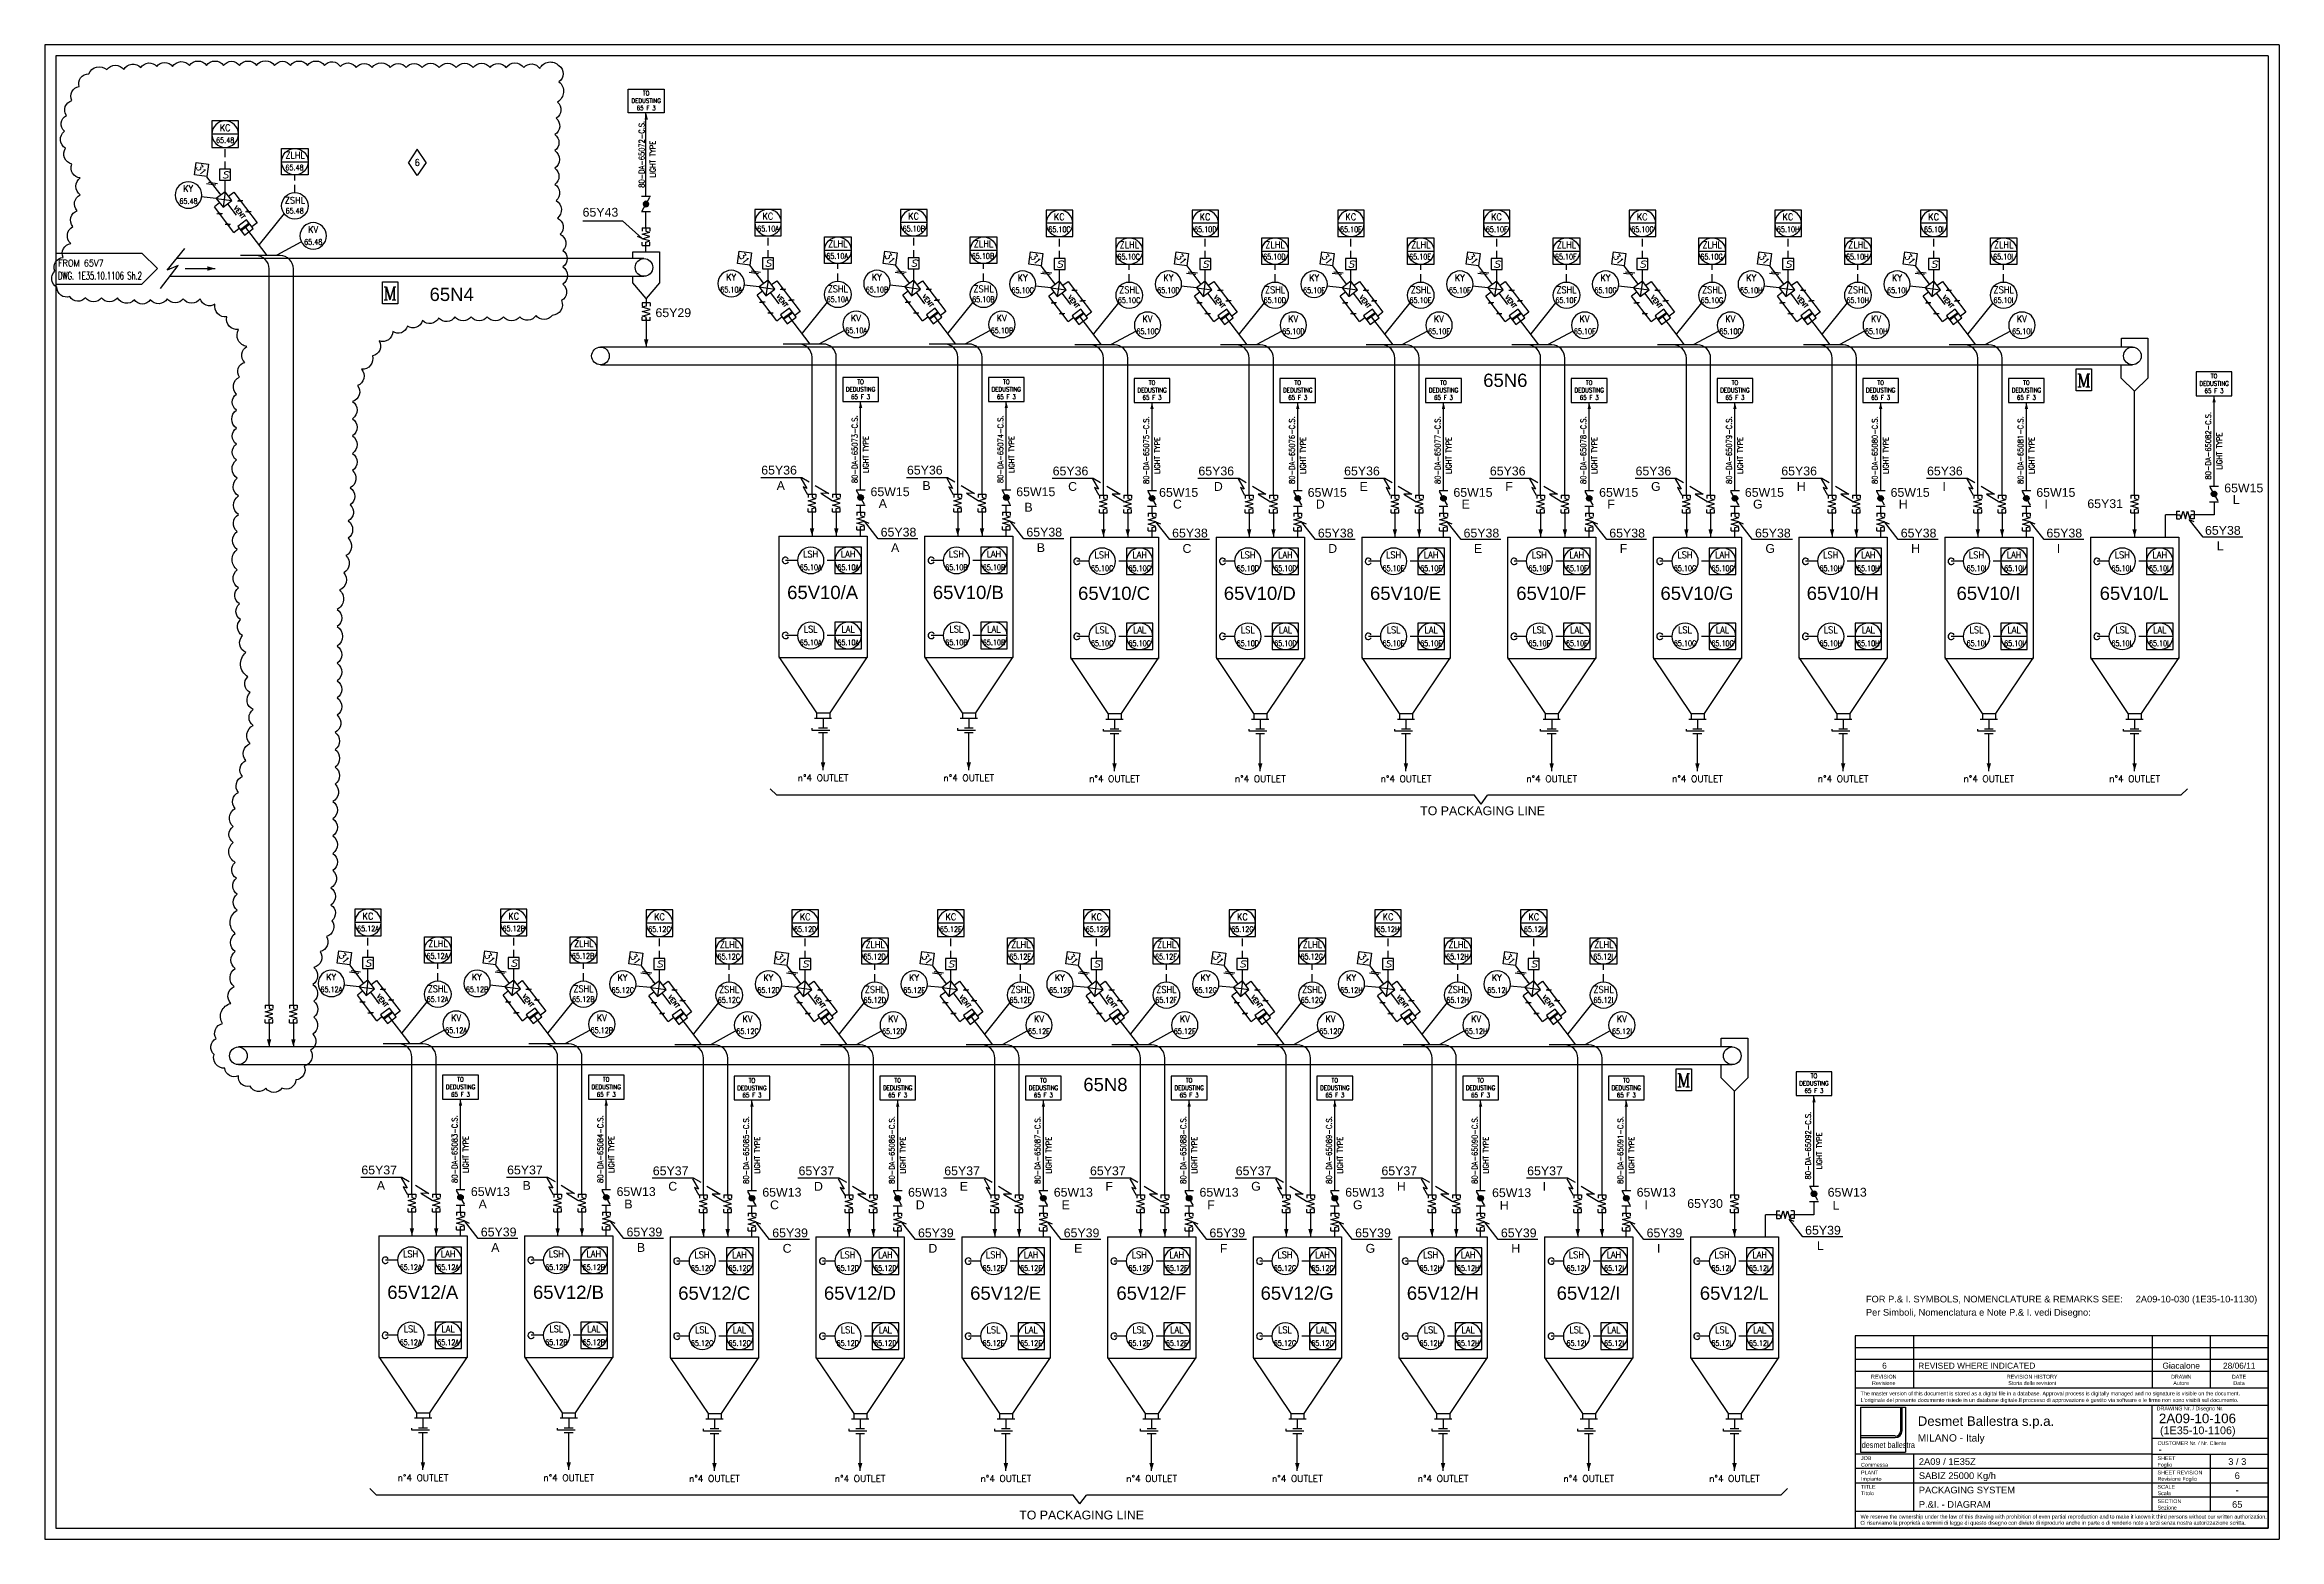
# Model space of a CAD drawing. Extents: x 128 to 230, y 0 to 68.
import ezdxf
from ezdxf.enums import TextEntityAlignment as Align

# ---------------------------------------------------------------- set-up
doc = ezdxf.new("R2010")
doc.units = 0
doc.header["$LTSCALE"] = 0.5
doc.header["$MEASUREMENT"] = 0
doc.linetypes.add('TRATT2', pattern=[1.1, 0.7, -0.4])
doc.layers.get('0').update_dxf_attribs({"linetype": 'CONTINUOUS'})
for name, color, linetype in [('GREEN', 92, 'CONTINUOUS'), ('NUVOLA', 6, 'CONTINUOUS'), ('RED', 1, 'CONTINUOUS'), ('S', 7, 'CONTINUOUS'), ('TRATT2', 5, 'TRATT2'), ('Y', 92, 'CONTINUOUS')]:
    doc.layers.add(name, color=color, linetype=linetype)
doc.styles.add('a17', font='arial.ttf', dxfattribs={"height": 0.162})
doc.styles.add('A22', font='arial.ttf', dxfattribs={"height": 0.22})
doc.styles.add('a25', font='arial.ttf', dxfattribs={"height": 0.25})
doc.styles.add('a3', font='arial.ttf', dxfattribs={"height": 0.3})
doc.styles.add('A4', font='arial.ttf', dxfattribs={"height": 0.4})
doc.styles.add('A6', font='arial.ttf', dxfattribs={"height": 0.6})
doc.styles.add('C3', font='COMPLEX', dxfattribs={"height": 0.3})
doc.styles.add('C6', font='COMPLEX', dxfattribs={"height": 0.6})
doc.styles.add('fab', font='arial.ttf', dxfattribs={"width": 0.67})
doc.styles.add('S', font='ITALIC', dxfattribs={"height": 6})
doc.styles.add('S15', font='SIMPLEX', dxfattribs={"width": 0.9, "height": 0.15})
doc.styles.add('S2', font='SIMPLEX', dxfattribs={"height": 0.2})
doc.styles.add('S25', font='SIMPLEX', dxfattribs={"width": 0.9, "height": 0.25})
doc.styles.add('S25S', font='SIMPLEX', dxfattribs={"width": 0.7, "height": 0.25})
doc.styles.add('S2S', font='SIMPLEX', dxfattribs={"width": 0.7, "height": 0.2})
doc.styles.add('S3', font='SIMPLEX', dxfattribs={"width": 0.9, "height": 0.3})
doc.styles.add('S35S', font='SIMPLEX', dxfattribs={"width": 0.6, "height": 0.35})

msp = doc.modelspace()

# ---------------------------------------------------------------- texts
for s, height, style, p in [('n%%d4 OUTLET', 0.3, 'C3', (163.71, 34.34)), ('n%%d4 OUTLET', 0.3, 'C3', (170.31, 34.34)), ('n%%d4 OUTLET', 0.3, 'C3', (176.91, 34.3)), ('n%%d4 OUTLET', 0.3, 'C3', (183.51, 34.3)), ('n%%d4 OUTLET', 0.3, 'C3', (190.11, 34.3)), ('n%%d4 OUTLET', 0.3, 'C3', (196.71, 34.3)), ('n%%d4 OUTLET', 0.3, 'C3', (203.31, 34.3)), ('n%%d4 OUTLET', 0.3, 'C3', (209.91, 34.3)), ('n%%d4 OUTLET', 0.3, 'C3', (216.51, 34.3)), ('n%%d4 OUTLET', 0.3, 'C3', (223.11, 34.3)), ('REVISION', 0.173, 'a17', (211.75, 7.28)), ('Revisione', 0.173, 'a17', (211.75, 6.99)), ('6', 0.27, 'a25', (211.78, 7.73)), ('REVISION HISTORY', 0.1729, 'a17', (218.47, 7.28)), ('Storia delle revisioni', 0.1729, 'a17', (218.47, 6.99)), ('Giacalone', 0.27, 'a25', (225.22, 7.73)), ('DRAWN', 0.173, 'a17', (225.22, 7.28)), ('Autore', 0.173, 'a17', (225.22, 6.99)), ('28/06/11', 0.27, 'a25', (227.85, 7.73)), ('DATE', 0.173, 'a17', (227.84, 7.28)), ('Data', 0.173, 'a17', (227.84, 6.99)), ('n%%d4 OUTLET', 0.3, 'C3', (145.59, 2.64)), ('n%%d4 OUTLET', 0.3, 'C3', (152.19, 2.64)), ('n%%d4 OUTLET', 0.3, 'C3', (158.79, 2.6)), ('n%%d4 OUTLET', 0.3, 'C3', (165.39, 2.6)), ('n%%d4 OUTLET', 0.3, 'C3', (171.99, 2.6)), ('n%%d4 OUTLET', 0.3, 'C3', (178.59, 2.6)), ('n%%d4 OUTLET', 0.3, 'C3', (185.19, 2.6)), ('n%%d4 OUTLET', 0.3, 'C3', (191.79, 2.6)), ('n%%d4 OUTLET', 0.3, 'C3', (198.39, 2.6)), ('n%%d4 OUTLET', 0.3, 'C3', (204.99, 2.6))]:
    msp.add_text(s, height=height, dxfattribs=dict(style=style)).set_placement(p, align=Align.CENTER)
at = {"lineweight": 30, "style": 'a3'}
for s, p in [('FOR P.& I. SYMBOLS, NOMENCLATURE & REMARKS SEE:     2A09-10-030 (1E35-10-1130)', (210.94, 10.73)), ('Per Simboli, Nomenclatura e Note P.& I. vedi Disegno:', (210.94, 10.13)), ('2A09 / 1E35Z', (213.34, 3.37)), ('SABIZ 25000 Kg/h', (213.34, 2.73)), ('PACKAGING SYSTEM', (213.34, 2.08)), ('P.&I. - DIAGRAM', (213.34, 1.43))]:
    msp.add_text(s, height=0.3016, dxfattribs=at).set_placement(p)
for s, height, style, p in [('REVISED WHERE INDICATED', 0.2702, 'a25', (213.31, 7.73)), ('The master version of this document is stored as a digital file in a database. Approval process is digitally managed and no signature is visible on the document. ', 0.17511, 'a17', (210.7, 6.52)), ("L'originale del presente documento risiede in un database digitale.Il processo di approvazione è gestito via software e le firme non sono visibili sul documento.", 0.17511, 'a17', (210.7, 6.22)), ('Desmet Ballestra s.p.a.', 0.428, 'A22', (213.29, 5.14)), ('DRAWING Nr. / Disegno Nr.', 0.1729, 'a17', (224.11, 5.84)), ('2A09-10-106', 0.4324, 'A4', (224.21, 5.26)), ('(1E35-10-1106)', 0.35, 'A22', (224.26, 4.76)), ('MILANO - Italy', 0.3308, 'a17', (213.29, 4.43)), ('CUSTOMER Nr. / Nr. Cliente', 0.1729, 'a17', (224.15, 4.27)), ('JOB', 0.173, 'a17', (210.72, 3.59)), ('Commessa', 0.173, 'a17', (210.72, 3.29)), ('PLANT', 0.173, 'a17', (210.72, 2.94)), ('SHEET', 0.173, 'a17', (224.15, 3.59)), ('SHEET REVISION', 0.1729, 'a17', (224.15, 2.94)), ('Foglio', 0.173, 'a17', (224.15, 3.29)), ('TITLE', 0.173, 'a17', (210.72, 2.29)), ('Titolo', 0.173, 'a17', (210.72, 2)), ('Impianto', 0.173, 'a17', (210.72, 2.65)), ('SCALE', 0.173, 'a17', (224.15, 2.29)), ('Scala', 0.173, 'a17', (224.15, 2)), ('Revisione Foglio', 0.1729, 'a17', (224.15, 2.65)), ('We reserve the ownership under the law of this drawing with prohibition of even partial reproduction and to make it known it third persons without our written authorization.', 0.17511, 'a17', (210.7, 0.94)), ('SECTION', 0.173, 'a17', (224.15, 1.64)), ('Sezione', 0.173, 'a17', (224.15, 1.35)), ('Ci riserviamo la proprietà a termini di legge di questo disegno con divieto di riprodurlo anche in parte o di renderlo noto a terzi senza nostra autorizzazione scritta.', 0.17511, 'a17', (210.69, 0.66))]:
    msp.add_text(s, height=height, dxfattribs=dict(style=style)).set_placement(p)
at = {"color": 0, "style": 'fab', "width": 0.7}
msp.add_text('desmet ballestra', height=0.2692, dxfattribs=at).set_placement((210.75, 4.14))
at = {"lineweight": 30, "style": 'a3'}
for s, p in [('-', (224.27, 3.92)), ('3 / 3', (227.76, 3.37)), ('6', (227.76, 2.73)), ('-', (227.76, 2.08)), ('65', (227.76, 1.43))]:
    msp.add_text(s, height=0.302, dxfattribs=at).set_placement(p, align=Align.CENTER)
at = {"layer": 'GREEN', "style": 'A6'}
for s, p in [('65Y43', (152.82, 59.91)), ('65Y29', (156.12, 55.36)), ('65Y36', (160.91, 48.23)), ('65Y36', (167.51, 48.23)), ('65Y36', (174.11, 48.19)), ('65Y36', (180.71, 48.19)), ('65Y36', (187.31, 48.19)), ('65Y36', (193.91, 48.19)), ('65Y36', (200.51, 48.19)), ('65Y36', (207.11, 48.19)), ('65Y36', (213.71, 48.19)), ('A', (161.61, 47.53)), ('65W15', (165.86, 47.25)), ('B', (168.21, 47.53)), ('65W15', (172.46, 47.25)), ('C', (174.81, 47.49)), ('65W15', (178.93, 47.22)), ('D', (181.41, 47.49)), ('65W15', (185.66, 47.22)), ('E', (188.01, 47.49)), ('65W15', (192.26, 47.22)), ('F', (194.61, 47.49)), ('65W15', (198.86, 47.22)), ('G', (201.21, 47.49)), ('65W15', (205.46, 47.22)), ('H', (207.81, 47.49)), ('65W15', (212.06, 47.22)), ('I', (214.41, 47.49)), ('65W15', (218.66, 47.22)), ('65W15', (227.17, 47.42)), ('A', (166.23, 46.72)), ('B', (172.83, 46.55)), ('C', (179.56, 46.69)), ('D', (186.03, 46.69)), ('E', (192.63, 46.69)), ('F', (199.23, 46.69)), ('G', (205.83, 46.69)), ('H', (212.43, 46.69)), ('I', (219.03, 46.69)), ('65Y31', (220.97, 46.71)), ('65Y38', (166.32, 45.42)), ('65Y38', (172.92, 45.42)), ('65Y38', (179.52, 45.38)), ('65Y38', (186.12, 45.38)), ('65Y38', (192.72, 45.38)), ('65Y38', (199.32, 45.38)), ('65Y38', (205.92, 45.38)), ('65Y38', (212.52, 45.38)), ('65Y38', (219.12, 45.38)), ('65Y38', (226.3, 45.5)), ('A', (166.79, 44.72)), ('B', (173.39, 44.72)), ('C', (179.99, 44.68)), ('D', (186.59, 44.68)), ('E', (193.19, 44.68)), ('F', (199.79, 44.68)), ('G', (206.39, 44.68)), ('H', (212.99, 44.68)), ('I', (219.59, 44.68)), ('L', (226.83, 44.8)), ('65Y37', (142.8, 16.53)), ('A', (143.5, 15.83)), ('65Y37', (149.4, 16.53)), ('B', (150.1, 15.83)), ('65Y37', (156, 16.49)), ('C', (156.7, 15.79)), ('65Y37', (162.6, 16.49)), ('D', (163.3, 15.79)), ('65Y37', (169.2, 16.49)), ('E', (169.9, 15.79)), ('65Y37', (175.8, 16.49)), ('F', (176.5, 15.79)), ('65Y37', (182.4, 16.49)), ('G', (183.1, 15.79)), ('65Y37', (189, 16.49)), ('H', (189.7, 15.79)), ('65Y37', (195.6, 16.49)), ('I', (196.3, 15.79)), ('65W13', (147.76, 15.55)), ('A', (148.11, 14.99)), ('65W13', (154.36, 15.55)), ('B', (154.71, 14.99)), ('65W13', (160.96, 15.52)), ('C', (161.31, 14.95)), ('65W13', (167.56, 15.52)), ('D', (167.91, 14.95)), ('65W13', (174.16, 15.52)), ('E', (174.51, 14.95)), ('65W13', (180.76, 15.52)), ('F', (181.11, 14.95)), ('65W13', (187.36, 15.52)), ('G', (187.71, 14.95)), ('65W13', (194.01, 15.5)), ('H', (194.36, 14.93)), ('65W13', (200.56, 15.52)), ('I', (200.91, 14.95)), ('65Y30', (202.85, 15.01)), ('65W13', (209.21, 15.52)), ('65Y39', (208.19, 13.8)), ('65Y39', (148.21, 13.72)), ('A', (148.68, 13.02)), ('65Y39', (154.81, 13.72)), ('B', (155.28, 13.02)), ('65Y39', (161.41, 13.68)), ('C', (161.88, 12.98)), ('65Y39', (168.01, 13.68)), ('D', (168.48, 12.98)), ('65Y39', (174.61, 13.68)), ('E', (175.08, 12.98)), ('65Y39', (181.21, 13.68)), ('F', (181.68, 12.98)), ('65Y39', (187.81, 13.68)), ('G', (188.28, 12.98)), ('65Y39', (194.41, 13.68)), ('H', (194.88, 12.98)), ('65Y39', (201.01, 13.68)), ('I', (201.48, 12.98)), ('L', (208.72, 13.1))]:
    msp.add_text(s, height=0.4, dxfattribs=at).set_placement(p)
for s, p in [('L', (227.71, 46.9)), ('TO PACKAGING LINE', (193.58, 32.8)), ('L', (209.59, 14.93)), ('TO PACKAGING LINE', (175.42, 0.9))]:
    msp.add_text(s, height=0.4, dxfattribs=at).set_placement(p, align=Align.CENTER)
at = {"layer": 'S', "style": 'S15', "width": 0.9}
for s, p in [('DEDUSTING', (155.7, 65.06)), ('65 F 3', (155.7, 64.73)), ('TO', (155.7, 65.4)), ('TO', (226.71, 52.59)), ('DEDUSTING', (165.41, 51.99)), ('65 F 3', (165.41, 51.65)), ('TO', (165.41, 52.33)), ('DEDUSTING', (172.01, 51.99)), ('65 F 3', (172.01, 51.65)), ('TO', (172.01, 52.33)), ('DEDUSTING', (178.61, 51.95)), ('65 F 3', (178.61, 51.62)), ('TO', (178.61, 52.29)), ('DEDUSTING', (185.21, 51.95)), ('65 F 3', (185.21, 51.62)), ('TO', (185.21, 52.29)), ('DEDUSTING', (191.81, 51.95)), ('65 F 3', (191.81, 51.62)), ('TO', (191.81, 52.29)), ('DEDUSTING', (198.41, 51.95)), ('65 F 3', (198.41, 51.62)), ('TO', (198.41, 52.29)), ('DEDUSTING', (205.01, 51.95)), ('65 F 3', (205.01, 51.62)), ('TO', (205.01, 52.29)), ('DEDUSTING', (211.61, 51.95)), ('65 F 3', (211.61, 51.62)), ('TO', (211.61, 52.29)), ('DEDUSTING', (218.21, 51.95)), ('65 F 3', (218.21, 51.62)), ('TO', (218.21, 52.29)), ('DEDUSTING', (226.71, 52.25)), ('65 F 3', (226.71, 51.92)), ('DEDUSTING', (147.29, 20.39)), ('65 F 3', (147.29, 20.05)), ('TO', (147.29, 20.73)), ('DEDUSTING', (153.89, 20.39)), ('65 F 3', (153.89, 20.05)), ('TO', (153.89, 20.73)), ('DEDUSTING', (160.49, 20.34)), ('TO', (160.49, 20.68)), ('DEDUSTING', (167.09, 20.35)), ('TO', (167.09, 20.69)), ('DEDUSTING', (173.69, 20.35)), ('TO', (173.69, 20.69)), ('DEDUSTING', (180.29, 20.35)), ('TO', (180.29, 20.69)), ('DEDUSTING', (186.89, 20.35)), ('TO', (186.89, 20.69)), ('DEDUSTING', (193.49, 20.35)), ('TO', (193.49, 20.69)), ('DEDUSTING', (200.09, 20.35)), ('TO', (200.09, 20.69)), ('DEDUSTING', (208.59, 20.55)), ('65 F 3', (208.59, 20.22)), ('TO', (208.59, 20.89)), ('65 F 3', (160.49, 20.02)), ('65 F 3', (167.09, 20.02)), ('65 F 3', (173.69, 20.02)), ('65 F 3', (180.29, 20.02)), ('65 F 3', (186.89, 20.02)), ('65 F 3', (193.49, 20.02)), ('65 F 3', (200.09, 20.02))]:
    msp.add_text(s, height=0.203, dxfattribs=at).set_placement(p, align=Align.CENTER)
at = {"layer": 'S', "style": 'S2'}
for p in [(137.4, 59.79), (161.98, 55.78), (168.58, 55.78), (175.18, 55.74), (181.78, 55.74), (188.38, 55.74), (194.98, 55.74), (201.58, 55.74), (208.18, 55.74), (214.78, 55.74), (143.87, 24.08), (150.47, 24.08), (157.07, 24.04), (163.67, 24.04), (170.27, 24.04), (176.87, 24.04), (183.47, 24.04), (190.07, 24.04), (196.67, 24.04)]:
    msp.add_text('VENT', height=0.2, rotation=307.3296, dxfattribs=at).set_placement(p, align=Align.RIGHT)
at = {"layer": 'Y', "style": 'A6'}
for s, p in [('65N4', (146.89, 56.09)), ('65N6', (194.61, 52.2)), ('65V10/A', (163.69, 42.59)), ('65V10/B', (170.29, 42.59)), ('65V10/C', (176.89, 42.55)), ('65V10/D', (183.49, 42.55)), ('65V10/E', (190.09, 42.55)), ('65V10/F', (196.69, 42.55)), ('65V10/G', (203.29, 42.55)), ('65V10/H', (209.89, 42.55)), ('65V10/I', (216.49, 42.55)), ('65V10/L', (223.09, 42.55)), ('65N8', (176.5, 20.3)), ('65V12/A', (145.58, 10.89)), ('65V12/B', (152.18, 10.89)), ('65V12/C', (158.78, 10.85)), ('65V12/D', (165.38, 10.85)), ('65V12/E', (171.98, 10.85)), ('65V12/F', (178.58, 10.85)), ('65V12/G', (185.18, 10.85)), ('65V12/H', (191.78, 10.85)), ('65V12/I', (198.38, 10.85)), ('65V12/L', (204.98, 10.85))]:
    msp.add_text(s, height=0.6, dxfattribs=at).set_placement(p, align=Align.CENTER)

# ---------------------------------------------------------------- blocks, each defined once
blk = doc.blocks.new('FRECC2', base_point=(19.5, 44))
at = {"layer": 'RED'}
blk.add_solid([(19.5, 44), (19.85, 44.1), (19.85, 43.9)], dxfattribs=at)
blk = doc.blocks.new('FRECC1', base_point=(50.2, 51.5))
blk.add_solid([(50.2, 51.5), (50.5, 51.575), (50.5, 51.425)])
blk = doc.blocks.new('NOMEN', base_point=(35, 22))
for p, q in [((35, 22.8), (34.6, 22.4)), ((34.6, 22.4), (35, 22)), ((35.4, 22.4), (35, 22.8)), ((35, 22), (35.4, 22.4))]:
    blk.add_line(p, q)
at = {"style": 'S3', "width": 0.9}
blk.add_attdef('1', text='', height=0.3, dxfattribs=at).set_placement((35, 22.24), align=Align.CENTER)
blk = doc.blocks.new('COMPNEU', base_point=(32.45, 18.2))
for p, q in [((32.6, 18.35), (32.3, 18.05)), ((32.7, 18.35), (32.4, 18.05))]:
    blk.add_line(p, q)
blk = doc.blocks.new('STRUMC')
blk.add_line((-0.6, 0), (0.6, 0))
blk.add_lwpolyline([(-0.6, 0.6), (0.6, 0.6), (0.6, -0.6), (-0.6, -0.6), (-0.6, 0.6)])
blk.add_circle((0, 0), 0.6)
at = {"style": 'S3', "width": 0.9}
blk.add_attdef('2', text='', height=0.3, dxfattribs=at).set_placement((0.01, 0.14), align=Align.CENTER)
at = {"style": 'S2'}
for tag, p in [('3', (0.8, 0.4)), ('4', (0.8, 0.1))]:
    blk.add_attdef(tag, p, '', height=0.2, dxfattribs=at)
at = {"layer": 'S', "style": 'S25', "width": 0.9}
blk.add_attdef('1', text='', height=0.25, dxfattribs=at).set_placement((0.01, -0.44), align=Align.CENTER)
blk = doc.blocks.new('STRUM0')
blk.add_circle((0, 0), 0.6)
at = {"style": 'S3', "width": 0.9}
blk.add_attdef('2', text='', height=0.3, dxfattribs=at).set_placement((0.01, 0.14), align=Align.CENTER)
at = {"layer": 'S', "style": 'S25', "width": 0.9}
blk.add_attdef('1', text='', height=0.25, dxfattribs=at).set_placement((0.01, -0.44), align=Align.CENTER)
blk = doc.blocks.new('PRESA', base_point=(1.75, 0.1))
for p, q in [((1.5, 0.1), (1.5, 0.6)), ((1.5, 0.6), (2, 0.6)), ((2, 0.1), (1.5, 0.1)), ((2, 0.6), (2, 0.1))]:
    blk.add_line(p, q)
at = {"style": 'S', "width": 1.2}
blk.add_attdef('1', text='', height=0.3, dxfattribs=at).set_placement((1.75, 0.2), align=Align.CENTER)
blk = doc.blocks.new('FLESS', base_point=(26.3, 5.675))
for p, q in [((25.5, 5.85), (25.65, 5.85)), ((25.5, 5.5), (25.5, 5.85)), ((25.5, 5.675), (25.65, 5.675)), ((25.5, 5.5), (25.65, 5.5)), ((25.65, 5.675), (25.7, 5.85)), ((25.7, 5.85), (25.8, 5.5)), ((25.8, 5.5), (25.9, 5.85)), ((25.9, 5.85), (26, 5.5)), ((26, 5.5), (26.1, 5.85)), ((26.15, 5.675), (26.1, 5.85)), ((26.3, 5.85), (26.15, 5.85)), ((26.3, 5.675), (26.15, 5.675)), ((26.3, 5.5), (26.15, 5.5)), ((26.3, 5.5), (26.3, 5.85))]:
    blk.add_line(p, q)
blk = doc.blocks.new('*X5')
for p, q in [((12.78, 29.5), (12.9, 29.63)), ((12.78, 29.47), (12.93, 29.62)), ((12.79, 29.54), (12.86, 29.62)), ((12.79, 29.44), (12.96, 29.61)), ((12.81, 29.42), (12.98, 29.6)), ((12.82, 29.4), (13, 29.58)), ((12.84, 29.39), (13.01, 29.56)), ((12.87, 29.38), (13.02, 29.53)), ((12.9, 29.38), (13.03, 29.5)), ((12.94, 29.38), (13.02, 29.46))]:
    blk.add_line(p, q)
blk = doc.blocks.new('B', base_point=(54.6, 16))
at = {"layer": 'S'}
for p, q in [((54.6, 16.2), (54.6, 15.8)), ((55.3, 16.2), (55.3, 15.8)), ((54.64, 15.82), (55.26, 16.18))]:
    blk.add_line(p, q, dxfattribs=at)
blk.add_circle((54.95, 16), 0.125, dxfattribs=at)
blk.add_blockref('*X5', (42.05, -13.5), dxfattribs=at)
at = {"layer": 'S', "style": 'S2S', "width": 0.7}
for p in [(54.95, 16.3), (54.95, 15.5)]:
    blk.add_attdef('B', text='', height=0.2, dxfattribs=at).set_placement(p, align=Align.CENTER)
blk = doc.blocks.new('STRUM', base_point=(33, 38))
blk.add_circle((33, 38), 0.6)
at = {"width": 0.9}
for tag, height, style, p in [('2', 0.3, 'S3', (33, 38.1)), ('1', 0.25, 'S25', (33, 37.6))]:
    blk.add_attdef(tag, text='', height=height, dxfattribs=dict(at, style=style)).set_placement(p, align=Align.CENTER)
blk = doc.blocks.new('LINEA')
at = {"layer": 'S', "style": 'S25', "width": 0.9}
blk.add_attdef('LINE', (0, 0.14), '', height=0.25, dxfattribs=at)
blk = doc.blocks.new('MOTOR', base_point=(11.35, 51))
for p, q in [((11, 52), (11.7, 52)), ((11, 51), (11, 52)), ((11.7, 52), (11.7, 51)), ((11.7, 51), (11, 51))]:
    blk.add_line(p, q)
at = {"style": 'C6'}
blk.add_text('M', height=0.6, dxfattribs=at).set_placement((11.35, 51.18), align=Align.CENTER)
blk = doc.blocks.new('LOSAND')
for p, q in [((-4.6, 0.7), (-0.7, 0.7)), ((-4.6, 0.7), (-4.6, -0.7)), ((-0.7, 0.7), (0, 0)), ((0, 0), (-0.7, -0.7)), ((-4.6, -0.7), (-0.7, -0.7))]:
    blk.add_line(p, q)
at = {"layer": 'S'}
for tag, p, height, style, width in [('3', (-4.5, 0.1), 0.35, 'S35S', 0.5), ('1', (-4.5, 0.1), 0.3, 'S3', 0.9), ('4', (-4.5, -0.5), 0.35, 'S35S', 0.5), ('2', (-4.5, -0.5), 0.3, 'S3', 0.9)]:
    blk.add_attdef(tag, p, '', height=height, dxfattribs=dict(at, style=style, width=width))
blk = doc.blocks.new('REV')
at = {"layer": 'Y'}
for p, q in [((0, 0.6), (-0.4, 0)), ((0, -0.6), (-0.4, 0)), ((0.4, 0), (0, 0.6)), ((0.4, 0), (0, -0.6))]:
    blk.add_line(p, q, dxfattribs=at)
at = {"layer": 'Y', "color": 0, "style": 'S3', "width": 0.9}
blk.add_attdef('REV', text='', height=0.3, dxfattribs=at).set_placement((0, -0.16), align=Align.CENTER)

# ---------------------------------------------------------------- linework, layer by layer
for p, q in [((229.66, 67.7), (128.46, 67.7)), ((128.46, 67.7), (128.46, 0)), ((229.66, 67.7), (229.66, 0)), ((155.69, 60.83), (155.69, 64.61)), ((136.23, 60.74), (135.55, 60.81)), ((135.79, 61.72), (136.43, 60.89)), ((136.63, 61.04), (136.23, 60.74)), ((136.23, 60.74), (136.93, 60.64)), ((136.23, 60.74), (136.54, 60.34)), ((136.63, 61.04), (136.54, 60.34)), ((136.63, 61.04), (136.63, 61.56)), ((136.93, 60.64), (136.63, 61.04)), ((136.78, 60.84), (137.02, 61.02)), ((137.02, 61.02), (138.08, 59.63)), ((136.38, 60.54), (136.15, 60.36)), ((137.03, 59.2), (136.15, 60.36)), ((136.54, 60.34), (136.93, 60.64)), ((136.73, 60.49), (137.13, 59.98)), ((137.6, 59.77), (137.2, 59.47)), ((137.9, 59.37), (137.6, 59.77)), ((139.3, 60.05), (138.17, 58.65)), ((155.69, 59.41), (155.69, 60.13)), ((137.03, 59.2), (137.26, 59.39)), ((137.2, 59.47), (137.51, 59.07)), ((137.72, 59.61), (137.32, 59.31)), ((137.75, 59.57), (137.35, 59.27)), ((137.51, 59.07), (137.9, 59.37)), ((137.55, 59.42), (138.52, 58.15)), ((138.08, 59.63), (137.84, 59.45)), ((138.99, 58.18), (140.08, 58.77)), ((133.71, 56.66), (134.5, 57.7)), ((134.01, 57.49), (134.81, 58.47)), ((134.5, 57.7), (134.01, 57.49)), ((155.69, 58.31), (155.69, 58.69)), ((160.38, 57.71), (161.02, 56.88)), ((166.98, 57.71), (167.62, 56.88)), ((160.82, 56.73), (160.13, 56.8)), ((161.22, 57.03), (160.82, 56.73)), ((160.82, 56.73), (161.12, 56.33)), ((160.82, 56.73), (161.52, 56.63)), ((161.22, 57.03), (161.12, 56.33)), ((161.22, 57.03), (161.22, 57.55)), ((161.52, 56.63), (161.22, 57.03)), ((161.37, 56.83), (161.61, 57.01)), ((161.61, 57.01), (162.67, 55.62)), ((167.42, 56.73), (166.73, 56.8)), ((167.82, 57.03), (167.42, 56.73)), ((167.42, 56.73), (167.72, 56.33)), ((167.42, 56.73), (168.12, 56.63)), ((167.82, 57.03), (167.72, 56.33)), ((167.82, 57.03), (167.82, 57.55)), ((168.12, 56.63), (167.82, 57.03)), ((167.97, 56.83), (168.21, 57.01)), ((168.21, 57.01), (169.27, 55.62)), ((174.02, 56.69), (173.33, 56.76)), ((173.58, 57.68), (174.22, 56.84)), ((174.42, 56.99), (174.02, 56.69)), ((174.02, 56.69), (174.32, 56.29)), ((174.02, 56.69), (174.72, 56.6)), ((174.42, 56.99), (174.32, 56.29)), ((174.42, 56.99), (174.42, 57.51)), ((174.72, 56.6), (174.42, 56.99)), ((174.57, 56.8), (174.81, 56.98)), ((174.81, 56.98), (175.87, 55.59)), ((180.62, 56.69), (179.93, 56.76)), ((180.18, 57.68), (180.82, 56.84)), ((181.02, 56.99), (180.62, 56.69)), ((180.62, 56.69), (180.92, 56.29)), ((180.62, 56.69), (181.32, 56.6)), ((181.02, 56.99), (180.92, 56.29)), ((181.02, 56.99), (181.02, 57.51)), ((181.32, 56.6), (181.02, 56.99)), ((181.17, 56.8), (181.41, 56.98)), ((181.41, 56.98), (182.47, 55.59)), ((187.22, 56.69), (186.53, 56.76)), ((186.78, 57.68), (187.42, 56.84)), ((187.62, 56.99), (187.22, 56.69)), ((187.22, 56.69), (187.52, 56.29)), ((187.22, 56.69), (187.92, 56.6)), ((187.62, 56.99), (187.52, 56.29)), ((187.62, 56.99), (187.62, 57.51)), ((187.92, 56.6), (187.62, 56.99)), ((187.77, 56.8), (188.01, 56.98)), ((188.01, 56.98), (189.07, 55.59)), ((193.82, 56.69), (193.13, 56.76)), ((193.38, 57.68), (194.02, 56.84)), ((194.22, 56.99), (193.82, 56.69)), ((193.82, 56.69), (194.12, 56.29)), ((193.82, 56.69), (194.52, 56.6)), ((194.22, 56.99), (194.12, 56.29)), ((194.22, 56.99), (194.22, 57.51)), ((194.52, 56.6), (194.22, 56.99)), ((194.37, 56.8), (194.61, 56.98)), ((194.61, 56.98), (195.67, 55.59)), ((200.42, 56.69), (199.73, 56.76)), ((199.98, 57.68), (200.62, 56.84)), ((200.82, 56.99), (200.42, 56.69)), ((200.42, 56.69), (200.72, 56.29)), ((200.42, 56.69), (201.12, 56.6)), ((200.82, 56.99), (200.72, 56.29)), ((200.82, 56.99), (200.82, 57.51)), ((201.12, 56.6), (200.82, 56.99)), ((200.97, 56.8), (201.21, 56.98)), ((201.21, 56.98), (202.27, 55.59)), ((207.02, 56.69), (206.33, 56.76)), ((206.58, 57.68), (207.22, 56.84)), ((207.42, 56.99), (207.02, 56.69)), ((207.02, 56.69), (207.72, 56.6)), ((207.02, 56.69), (207.32, 56.29)), ((207.42, 56.99), (207.32, 56.29)), ((207.42, 56.99), (207.42, 57.51)), ((207.72, 56.6), (207.42, 56.99)), ((207.57, 56.8), (207.81, 56.98)), ((207.81, 56.98), (208.87, 55.59)), ((213.62, 56.69), (212.93, 56.76)), ((213.18, 57.68), (213.82, 56.84)), ((214.02, 56.99), (213.62, 56.69)), ((213.62, 56.69), (213.92, 56.29)), ((213.62, 56.69), (214.32, 56.6)), ((214.02, 56.99), (213.92, 56.29)), ((214.02, 56.99), (214.02, 57.51)), ((214.32, 56.6), (214.02, 56.99)), ((214.17, 56.8), (214.41, 56.98)), ((214.41, 56.98), (215.47, 55.59)), ((160.97, 56.53), (160.73, 56.35)), ((161.61, 55.19), (160.73, 56.35)), ((161.12, 56.33), (161.52, 56.63)), ((161.32, 56.48), (161.71, 55.96)), ((162.19, 55.76), (161.79, 55.46)), ((162.49, 55.36), (162.19, 55.76)), ((163.89, 56.04), (162.76, 54.64)), ((167.57, 56.53), (167.33, 56.35)), ((168.21, 55.19), (167.33, 56.35)), ((167.72, 56.33), (168.12, 56.63)), ((167.92, 56.48), (168.31, 55.96)), ((168.79, 55.76), (168.39, 55.46)), ((169.09, 55.36), (168.79, 55.76)), ((170.49, 56.04), (169.36, 54.64)), ((174.17, 56.49), (173.93, 56.31)), ((174.81, 55.16), (173.93, 56.31)), ((174.32, 56.29), (174.72, 56.6)), ((174.52, 56.45), (174.91, 55.93)), ((175.39, 55.72), (174.99, 55.42)), ((175.69, 55.33), (175.39, 55.72)), ((177.09, 56.01), (175.96, 54.6)), ((180.77, 56.49), (180.53, 56.31)), ((181.41, 55.16), (180.53, 56.31)), ((180.92, 56.29), (181.32, 56.6)), ((181.12, 56.45), (181.51, 55.93)), ((181.99, 55.72), (181.59, 55.42)), ((182.29, 55.33), (181.99, 55.72)), ((183.69, 56.01), (182.56, 54.6)), ((187.37, 56.49), (187.13, 56.31)), ((188.01, 55.16), (187.13, 56.31)), ((187.52, 56.29), (187.92, 56.6)), ((187.72, 56.45), (188.11, 55.93)), ((188.59, 55.72), (188.19, 55.42)), ((188.89, 55.33), (188.59, 55.72)), ((190.29, 56.01), (189.16, 54.6)), ((193.97, 56.49), (193.73, 56.31)), ((194.61, 55.16), (193.73, 56.31)), ((194.12, 56.29), (194.52, 56.6)), ((194.32, 56.45), (194.71, 55.93)), ((195.19, 55.72), (194.79, 55.42)), ((195.49, 55.33), (195.19, 55.72)), ((196.89, 56.01), (195.76, 54.6)), ((200.57, 56.49), (200.33, 56.31)), ((201.21, 55.16), (200.33, 56.31)), ((200.72, 56.29), (201.12, 56.6)), ((200.92, 56.45), (201.31, 55.93)), ((201.79, 55.72), (201.39, 55.42)), ((202.09, 55.33), (201.79, 55.72)), ((203.49, 56.01), (202.36, 54.6)), ((207.17, 56.49), (206.93, 56.31)), ((207.81, 55.16), (206.93, 56.31)), ((207.32, 56.29), (207.72, 56.6)), ((207.52, 56.45), (207.91, 55.93)), ((208.39, 55.72), (207.99, 55.42)), ((208.69, 55.33), (208.39, 55.72)), ((210.09, 56.01), (208.96, 54.6)), ((213.77, 56.49), (213.53, 56.31)), ((214.41, 55.16), (213.53, 56.31)), ((213.92, 56.29), (214.32, 56.6)), ((214.12, 56.45), (214.51, 55.93)), ((214.99, 55.72), (214.59, 55.42)), ((215.29, 55.33), (214.99, 55.72)), ((216.69, 56.01), (215.56, 54.6)), ((161.61, 55.19), (161.85, 55.38)), ((161.79, 55.46), (162.09, 55.06)), ((162.31, 55.6), (161.91, 55.3)), ((162.34, 55.56), (161.94, 55.26)), ((162.09, 55.06), (162.49, 55.36)), ((162.14, 55.41), (163.11, 54.14)), ((162.67, 55.62), (162.43, 55.44)), ((163.57, 54.17), (164.67, 54.76)), ((168.21, 55.19), (168.45, 55.38)), ((168.39, 55.46), (168.69, 55.06)), ((168.91, 55.6), (168.51, 55.3)), ((168.94, 55.56), (168.54, 55.26)), ((168.69, 55.06), (169.09, 55.36)), ((168.74, 55.41), (169.71, 54.14)), ((169.27, 55.62), (169.03, 55.44)), ((170.17, 54.17), (171.27, 54.76)), ((174.81, 55.16), (175.05, 55.34)), ((174.99, 55.42), (175.29, 55.02)), ((175.51, 55.56), (175.11, 55.26)), ((175.54, 55.52), (175.14, 55.22)), ((175.29, 55.02), (175.69, 55.33)), ((175.34, 55.37), (176.31, 54.1)), ((175.87, 55.59), (175.63, 55.4)), ((176.77, 54.13), (177.87, 54.73)), ((181.41, 55.16), (181.65, 55.34)), ((181.59, 55.42), (181.89, 55.02)), ((182.11, 55.56), (181.71, 55.26)), ((182.14, 55.52), (181.74, 55.22)), ((181.89, 55.02), (182.29, 55.33)), ((181.94, 55.37), (182.91, 54.1)), ((182.47, 55.59), (182.23, 55.4)), ((183.37, 54.13), (184.47, 54.73)), ((188.01, 55.16), (188.25, 55.34)), ((188.19, 55.42), (188.49, 55.02)), ((188.71, 55.56), (188.31, 55.26)), ((188.74, 55.52), (188.34, 55.22)), ((188.49, 55.02), (188.89, 55.33)), ((188.54, 55.37), (189.51, 54.1)), ((189.07, 55.59), (188.83, 55.4)), ((189.97, 54.13), (191.07, 54.73)), ((194.61, 55.16), (194.85, 55.34)), ((194.79, 55.42), (195.09, 55.02)), ((195.31, 55.56), (194.91, 55.26)), ((195.34, 55.52), (194.94, 55.22)), ((195.09, 55.02), (195.49, 55.33)), ((195.14, 55.37), (196.11, 54.1)), ((195.67, 55.59), (195.43, 55.4)), ((196.57, 54.13), (197.67, 54.73)), ((201.21, 55.16), (201.45, 55.34)), ((201.39, 55.42), (201.69, 55.02)), ((201.91, 55.56), (201.51, 55.26)), ((201.94, 55.52), (201.54, 55.22)), ((201.69, 55.02), (202.09, 55.33)), ((201.74, 55.37), (202.71, 54.1)), ((202.27, 55.59), (202.03, 55.4)), ((203.17, 54.13), (204.27, 54.73)), ((207.81, 55.16), (208.05, 55.34)), ((207.99, 55.42), (208.29, 55.02)), ((208.51, 55.56), (208.11, 55.26)), ((208.54, 55.52), (208.14, 55.22)), ((208.29, 55.02), (208.69, 55.33)), ((208.34, 55.37), (209.31, 54.1)), ((208.87, 55.59), (208.63, 55.4)), ((209.77, 54.13), (210.87, 54.73)), ((214.41, 55.16), (214.65, 55.34)), ((214.59, 55.42), (214.89, 55.02)), ((215.11, 55.56), (214.71, 55.26)), ((215.14, 55.52), (214.74, 55.22)), ((214.89, 55.02), (215.29, 55.33)), ((214.94, 55.37), (215.91, 54.1)), ((215.47, 55.59), (215.23, 55.4)), ((216.37, 54.13), (217.47, 54.73)), ((226.71, 47.7), (226.71, 51.8)), ((165.41, 47.54), (165.41, 51.54)), ((172.01, 47.54), (172.01, 51.54)), ((178.61, 47.5), (178.61, 51.5)), ((185.21, 47.5), (185.21, 51.5)), ((191.81, 47.5), (191.81, 51.5)), ((198.41, 47.5), (198.41, 51.5)), ((205.01, 47.5), (205.01, 51.5)), ((211.61, 47.5), (211.61, 51.5)), ((218.21, 47.5), (218.21, 51.5)), ((165.41, 46.52), (165.41, 46.84)), ((172.01, 46.52), (172.01, 46.84)), ((178.61, 46.48), (178.61, 46.8)), ((185.21, 46.48), (185.21, 46.8)), ((191.81, 46.48), (191.81, 46.8)), ((198.41, 46.48), (198.41, 46.8)), ((205.01, 46.48), (205.01, 46.8)), ((211.61, 46.48), (211.61, 46.8)), ((218.21, 46.48), (218.21, 46.8)), ((226.71, 47), (226.71, 46.4)), ((165.41, 45.42), (165.41, 45.79)), ((172.01, 45.42), (172.01, 45.79)), ((178.61, 45.38), (178.61, 45.76)), ((185.21, 45.38), (185.21, 45.76)), ((191.81, 45.38), (191.81, 45.76)), ((198.41, 45.38), (198.41, 45.76)), ((205.01, 45.38), (205.01, 45.76)), ((211.61, 45.38), (211.61, 45.76)), ((218.21, 45.38), (218.21, 45.76)), ((224.51, 45.4), (224.51, 46.4)), ((225.01, 46.4), (224.51, 46.4)), ((226.71, 46.4), (225.81, 46.4)), ((162.55, 44.34), (162.01, 44.34)), ((169.15, 44.34), (168.61, 44.34)), ((175.75, 44.3), (175.21, 44.3)), ((182.35, 44.3), (181.81, 44.3)), ((188.95, 44.3), (188.41, 44.3)), ((195.55, 44.3), (195.01, 44.3)), ((202.15, 44.3), (201.61, 44.3)), ((208.75, 44.3), (208.21, 44.3)), ((215.35, 44.3), (214.81, 44.3)), ((221.95, 44.3), (221.41, 44.3)), ((162.55, 40.94), (162.01, 40.94)), ((169.15, 40.94), (168.61, 40.94)), ((175.75, 40.9), (175.21, 40.9)), ((182.35, 40.9), (181.81, 40.9)), ((188.95, 40.9), (188.41, 40.9)), ((195.55, 40.9), (195.01, 40.9)), ((202.15, 40.9), (201.61, 40.9)), ((208.75, 40.9), (208.21, 40.9)), ((215.35, 40.9), (214.81, 40.9)), ((221.95, 40.9), (221.41, 40.9)), ((163.21, 36.64), (163.21, 36.74)), ((164.01, 36.64), (163.21, 36.64)), ((163.91, 36.74), (163.51, 36.74)), ((163.51, 36.54), (163.91, 36.54)), ((169.81, 36.64), (169.81, 36.74)), ((170.61, 36.64), (169.81, 36.64)), ((170.51, 36.74), (170.11, 36.74)), ((170.11, 36.54), (170.51, 36.54)), ((176.41, 36.6), (176.41, 36.7)), ((177.21, 36.6), (176.41, 36.6)), ((177.11, 36.7), (176.71, 36.7)), ((176.71, 36.5), (177.11, 36.5)), ((183.01, 36.6), (183.01, 36.7)), ((183.81, 36.6), (183.01, 36.6)), ((183.71, 36.7), (183.31, 36.7)), ((183.31, 36.5), (183.71, 36.5)), ((189.61, 36.6), (189.61, 36.7)), ((190.41, 36.6), (189.61, 36.6)), ((190.31, 36.7), (189.91, 36.7)), ((189.91, 36.5), (190.31, 36.5)), ((196.21, 36.6), (196.21, 36.7)), ((197.01, 36.6), (196.21, 36.6)), ((196.91, 36.7), (196.51, 36.7)), ((196.51, 36.5), (196.91, 36.5)), ((202.81, 36.6), (202.81, 36.7)), ((203.61, 36.6), (202.81, 36.6)), ((203.51, 36.7), (203.11, 36.7)), ((203.11, 36.5), (203.51, 36.5)), ((209.41, 36.6), (209.41, 36.7)), ((210.21, 36.6), (209.41, 36.6)), ((210.11, 36.7), (209.71, 36.7)), ((209.71, 36.5), (210.11, 36.5)), ((216.01, 36.6), (216.01, 36.7)), ((216.81, 36.6), (216.01, 36.6)), ((216.71, 36.7), (216.31, 36.7)), ((216.31, 36.5), (216.71, 36.5)), ((222.61, 36.6), (222.61, 36.7)), ((223.41, 36.6), (222.61, 36.6)), ((223.31, 36.7), (222.91, 36.7)), ((222.91, 36.5), (223.31, 36.5)), ((142.27, 26.01), (142.9, 25.18)), ((143.1, 25.33), (142.7, 25.03)), ((143.1, 25.33), (143.01, 24.63)), ((143.1, 25.33), (143.1, 25.85)), ((143.4, 24.93), (143.1, 25.33)), ((143.25, 25.13), (143.49, 25.31)), ((143.49, 25.31), (144.55, 23.92)), ((148.87, 26.01), (149.5, 25.18)), ((149.7, 25.33), (149.3, 25.03)), ((149.7, 25.33), (149.61, 24.63)), ((149.7, 25.33), (149.7, 25.85)), ((150, 24.93), (149.7, 25.33)), ((149.85, 25.13), (150.09, 25.31)), ((150.09, 25.31), (151.15, 23.92)), ((155.47, 25.98), (156.1, 25.14)), ((156.3, 25.29), (156.3, 25.81)), ((162.07, 25.98), (162.7, 25.14)), ((162.9, 25.29), (162.9, 25.81)), ((168.67, 25.98), (169.3, 25.14)), ((169.5, 25.29), (169.5, 25.81)), ((175.27, 25.98), (175.9, 25.14)), ((176.1, 25.29), (176.1, 25.81)), ((181.87, 25.98), (182.5, 25.14)), ((182.7, 25.29), (182.7, 25.81)), ((188.47, 25.98), (189.1, 25.14)), ((189.3, 25.29), (189.3, 25.81)), ((195.07, 25.98), (195.7, 25.14)), ((195.9, 25.29), (195.9, 25.81)), ((142.7, 25.03), (142.02, 25.1)), ((142.85, 24.83), (142.62, 24.65)), ((143.5, 23.49), (142.62, 24.65)), ((142.7, 25.03), (143.4, 24.93)), ((142.7, 25.03), (143.01, 24.63)), ((143.01, 24.63), (143.4, 24.93)), ((143.21, 24.78), (143.6, 24.26)), ((145.77, 24.34), (144.64, 22.94)), ((149.3, 25.03), (148.62, 25.1)), ((149.45, 24.83), (149.22, 24.65)), ((150.1, 23.49), (149.22, 24.65)), ((149.3, 25.03), (150, 24.93)), ((149.3, 25.03), (149.61, 24.63)), ((149.61, 24.63), (150, 24.93)), ((149.81, 24.78), (150.2, 24.26)), ((152.37, 24.34), (151.24, 22.94)), ((155.9, 24.99), (155.22, 25.06)), ((156.05, 24.79), (155.82, 24.61)), ((156.7, 23.46), (155.82, 24.61)), ((156.3, 25.29), (155.9, 24.99)), ((155.9, 24.99), (156.6, 24.9)), ((155.9, 24.99), (156.21, 24.59)), ((156.3, 25.29), (156.21, 24.59)), ((156.21, 24.59), (156.6, 24.9)), ((156.6, 24.9), (156.3, 25.29)), ((156.41, 24.75), (156.8, 24.23)), ((156.45, 25.1), (156.69, 25.28)), ((156.69, 25.28), (157.75, 23.89)), ((158.97, 24.31), (157.84, 22.9)), ((162.5, 24.99), (161.82, 25.06)), ((162.65, 24.79), (162.42, 24.61)), ((163.3, 23.46), (162.42, 24.61)), ((162.9, 25.29), (162.5, 24.99)), ((162.5, 24.99), (163.2, 24.9)), ((162.5, 24.99), (162.81, 24.59)), ((162.9, 25.29), (162.81, 24.59)), ((162.81, 24.59), (163.2, 24.9)), ((163.2, 24.9), (162.9, 25.29)), ((163.01, 24.75), (163.4, 24.23)), ((163.05, 25.1), (163.29, 25.28)), ((163.29, 25.28), (164.35, 23.89)), ((165.57, 24.31), (164.44, 22.9)), ((169.1, 24.99), (168.42, 25.06)), ((169.25, 24.79), (169.02, 24.61)), ((169.9, 23.46), (169.02, 24.61)), ((169.5, 25.29), (169.1, 24.99)), ((169.1, 24.99), (169.8, 24.9)), ((169.1, 24.99), (169.41, 24.59)), ((169.5, 25.29), (169.41, 24.59)), ((169.41, 24.59), (169.8, 24.9)), ((169.8, 24.9), (169.5, 25.29)), ((169.61, 24.75), (170, 24.23)), ((169.65, 25.1), (169.89, 25.28)), ((169.89, 25.28), (170.95, 23.89)), ((172.17, 24.31), (171.04, 22.9)), ((175.7, 24.99), (175.02, 25.06)), ((175.85, 24.79), (175.62, 24.61)), ((176.5, 23.46), (175.62, 24.61)), ((176.1, 25.29), (175.7, 24.99)), ((175.7, 24.99), (176.4, 24.9)), ((175.7, 24.99), (176.01, 24.59)), ((176.1, 25.29), (176.01, 24.59)), ((176.01, 24.59), (176.4, 24.9)), ((176.4, 24.9), (176.1, 25.29)), ((176.21, 24.75), (176.6, 24.23)), ((176.25, 25.1), (176.49, 25.28)), ((176.49, 25.28), (177.55, 23.89)), ((178.77, 24.31), (177.64, 22.9)), ((182.3, 24.99), (181.62, 25.06)), ((182.45, 24.79), (182.22, 24.61)), ((183.1, 23.46), (182.22, 24.61)), ((182.7, 25.29), (182.3, 24.99)), ((182.3, 24.99), (183, 24.9)), ((182.3, 24.99), (182.61, 24.59)), ((182.7, 25.29), (182.61, 24.59)), ((182.61, 24.59), (183, 24.9)), ((183, 24.9), (182.7, 25.29)), ((182.81, 24.75), (183.2, 24.23)), ((182.85, 25.1), (183.09, 25.28)), ((183.09, 25.28), (184.15, 23.89)), ((185.37, 24.31), (184.24, 22.9)), ((188.9, 24.99), (188.22, 25.06)), ((189.05, 24.79), (188.82, 24.61)), ((189.7, 23.46), (188.82, 24.61)), ((189.3, 25.29), (188.9, 24.99)), ((188.9, 24.99), (189.21, 24.59)), ((188.9, 24.99), (189.6, 24.9)), ((189.3, 25.29), (189.21, 24.59)), ((189.21, 24.59), (189.6, 24.9)), ((189.6, 24.9), (189.3, 25.29)), ((189.41, 24.75), (189.8, 24.23)), ((189.45, 25.1), (189.69, 25.28)), ((189.69, 25.28), (190.75, 23.89)), ((191.97, 24.31), (190.84, 22.9)), ((195.5, 24.99), (194.82, 25.06)), ((195.65, 24.79), (195.42, 24.61)), ((196.3, 23.46), (195.42, 24.61)), ((195.9, 25.29), (195.5, 24.99)), ((195.5, 24.99), (196.2, 24.9)), ((195.5, 24.99), (195.81, 24.59)), ((195.9, 25.29), (195.81, 24.59)), ((195.81, 24.59), (196.2, 24.9)), ((196.2, 24.9), (195.9, 25.29)), ((196.01, 24.75), (196.4, 24.23)), ((196.05, 25.1), (196.29, 25.28)), ((196.29, 25.28), (197.35, 23.89)), ((198.57, 24.31), (197.44, 22.9)), ((143.5, 23.49), (143.73, 23.68)), ((144.07, 24.06), (143.67, 23.76)), ((143.67, 23.76), (143.98, 23.36)), ((144.19, 23.9), (143.79, 23.6)), ((144.22, 23.86), (143.83, 23.56)), ((143.98, 23.36), (144.37, 23.66)), ((144.02, 23.71), (144.99, 22.44)), ((144.37, 23.66), (144.07, 24.06)), ((144.55, 23.92), (144.31, 23.74)), ((150.1, 23.49), (150.33, 23.68)), ((150.67, 24.06), (150.27, 23.76)), ((150.27, 23.76), (150.58, 23.36)), ((150.79, 23.9), (150.39, 23.6)), ((150.82, 23.86), (150.43, 23.56)), ((150.58, 23.36), (150.97, 23.66)), ((150.62, 23.71), (151.59, 22.44)), ((150.97, 23.66), (150.67, 24.06)), ((151.15, 23.92), (150.91, 23.74)), ((156.7, 23.46), (156.93, 23.64)), ((157.27, 24.02), (156.87, 23.72)), ((156.87, 23.72), (157.18, 23.32)), ((157.39, 23.86), (156.99, 23.56)), ((157.42, 23.82), (157.03, 23.52)), ((157.18, 23.32), (157.57, 23.63)), ((157.22, 23.67), (158.19, 22.4)), ((157.57, 23.63), (157.27, 24.02)), ((157.75, 23.89), (157.51, 23.7)), ((163.3, 23.46), (163.53, 23.64)), ((163.87, 24.02), (163.47, 23.72)), ((163.47, 23.72), (163.78, 23.32)), ((163.99, 23.86), (163.59, 23.56)), ((164.02, 23.82), (163.63, 23.52)), ((163.78, 23.32), (164.17, 23.63)), ((163.82, 23.67), (164.79, 22.4)), ((164.17, 23.63), (163.87, 24.02)), ((164.35, 23.89), (164.11, 23.7)), ((169.9, 23.46), (170.13, 23.64)), ((170.47, 24.02), (170.07, 23.72)), ((170.07, 23.72), (170.38, 23.32)), ((170.59, 23.86), (170.19, 23.56)), ((170.62, 23.82), (170.23, 23.52)), ((170.38, 23.32), (170.77, 23.63)), ((170.42, 23.67), (171.39, 22.4)), ((170.77, 23.63), (170.47, 24.02)), ((170.95, 23.89), (170.71, 23.7)), ((176.5, 23.46), (176.73, 23.64)), ((177.07, 24.02), (176.67, 23.72)), ((176.67, 23.72), (176.98, 23.32)), ((177.19, 23.86), (176.79, 23.56)), ((177.22, 23.82), (176.83, 23.52)), ((176.98, 23.32), (177.37, 23.63)), ((177.02, 23.67), (177.99, 22.4)), ((177.37, 23.63), (177.07, 24.02)), ((177.55, 23.89), (177.31, 23.7)), ((183.1, 23.46), (183.33, 23.64)), ((183.67, 24.02), (183.27, 23.72)), ((183.27, 23.72), (183.58, 23.32)), ((183.79, 23.86), (183.39, 23.56)), ((183.82, 23.82), (183.43, 23.52)), ((183.58, 23.32), (183.97, 23.63)), ((183.62, 23.67), (184.59, 22.4)), ((183.97, 23.63), (183.67, 24.02)), ((184.15, 23.89), (183.91, 23.7)), ((189.7, 23.46), (189.93, 23.64)), ((190.27, 24.02), (189.87, 23.72)), ((189.87, 23.72), (190.18, 23.32)), ((190.39, 23.86), (189.99, 23.56)), ((190.42, 23.82), (190.03, 23.52)), ((190.18, 23.32), (190.57, 23.63)), ((190.22, 23.67), (191.19, 22.4)), ((190.57, 23.63), (190.27, 24.02)), ((190.75, 23.89), (190.51, 23.7)), ((196.3, 23.46), (196.53, 23.64)), ((196.87, 24.02), (196.47, 23.72)), ((196.47, 23.72), (196.78, 23.32)), ((196.99, 23.86), (196.59, 23.56)), ((197.02, 23.82), (196.63, 23.52)), ((196.78, 23.32), (197.17, 23.63)), ((196.82, 23.67), (197.79, 22.4)), ((197.17, 23.63), (196.87, 24.02)), ((197.35, 23.89), (197.11, 23.7)), ((145.46, 22.47), (146.55, 23.06)), ((152.06, 22.47), (153.15, 23.06)), ((158.66, 22.43), (159.75, 23.03)), ((165.26, 22.43), (166.35, 23.03)), ((171.86, 22.43), (172.95, 23.03)), ((178.46, 22.43), (179.55, 23.03)), ((185.06, 22.43), (186.15, 23.03)), ((191.66, 22.43), (192.75, 23.03)), ((198.26, 22.43), (199.35, 23.03)), ((147.29, 15.84), (147.29, 19.94)), ((153.89, 15.84), (153.89, 19.94)), ((160.49, 15.8), (160.49, 19.9)), ((167.09, 15.8), (167.09, 19.9)), ((173.69, 15.8), (173.69, 19.9)), ((180.29, 15.8), (180.29, 19.9)), ((186.89, 15.8), (186.89, 19.9)), ((193.49, 15.8), (193.49, 19.9)), ((200.09, 15.8), (200.09, 19.9)), ((208.59, 16), (208.59, 20.1)), ((208.59, 15.3), (208.59, 14.7)), ((147.29, 14.82), (147.29, 15.14)), ((153.89, 14.82), (153.89, 15.14)), ((160.49, 14.78), (160.49, 15.1)), ((167.09, 14.78), (167.09, 15.1)), ((173.69, 14.78), (173.69, 15.1)), ((180.29, 14.78), (180.29, 15.1)), ((186.89, 14.78), (186.89, 15.1)), ((193.49, 14.78), (193.49, 15.1)), ((200.09, 14.78), (200.09, 15.1)), ((206.39, 13.7), (206.39, 14.7)), ((206.89, 14.7), (206.39, 14.7)), ((208.59, 14.7), (207.69, 14.7)), ((147.29, 13.72), (147.29, 14.09)), ((153.89, 13.72), (153.89, 14.09)), ((160.49, 13.68), (160.49, 14.05)), ((167.09, 13.68), (167.09, 14.05)), ((173.69, 13.68), (173.69, 14.05)), ((180.29, 13.68), (180.29, 14.05)), ((186.89, 13.68), (186.89, 14.05)), ((193.49, 13.68), (193.49, 14.05)), ((200.09, 13.68), (200.09, 14.05)), ((144.44, 12.64), (143.89, 12.64)), ((151.04, 12.64), (150.49, 12.64)), ((157.64, 12.6), (157.09, 12.6)), ((164.24, 12.6), (163.69, 12.6)), ((170.84, 12.6), (170.29, 12.6)), ((177.44, 12.6), (176.89, 12.6)), ((184.04, 12.6), (183.49, 12.6)), ((190.64, 12.6), (190.09, 12.6)), ((197.24, 12.6), (196.69, 12.6)), ((203.84, 12.6), (203.29, 12.6)), ((144.44, 9.24), (143.89, 9.24)), ((151.04, 9.24), (150.49, 9.24)), ((157.64, 9.2), (157.09, 9.2)), ((164.24, 9.2), (163.69, 9.2)), ((170.84, 9.2), (170.29, 9.2)), ((177.44, 9.2), (176.89, 9.2)), ((184.04, 9.2), (183.49, 9.2)), ((190.64, 9.2), (190.09, 9.2)), ((197.24, 9.2), (196.69, 9.2)), ((203.84, 9.2), (203.29, 9.2)), ((213.1, 9.22), (213.1, 6.84)), ((223.9, 9.22), (223.9, 6.84)), ((226.53, 9.22), (226.53, 6.84)), ((145.09, 4.94), (145.09, 5.04)), ((145.89, 4.94), (145.09, 4.94)), ((145.79, 5.04), (145.39, 5.04)), ((145.39, 4.84), (145.79, 4.84)), ((151.69, 4.94), (151.69, 5.04)), ((152.49, 4.94), (151.69, 4.94)), ((152.39, 5.04), (151.99, 5.04)), ((151.99, 4.84), (152.39, 4.84)), ((158.29, 4.9), (158.29, 5)), ((159.09, 4.9), (158.29, 4.9)), ((158.99, 5), (158.59, 5)), ((158.59, 4.8), (158.99, 4.8)), ((164.89, 4.9), (164.89, 5)), ((165.69, 4.9), (164.89, 4.9)), ((165.59, 5), (165.19, 5)), ((165.19, 4.8), (165.59, 4.8)), ((171.49, 4.9), (171.49, 5)), ((172.29, 4.9), (171.49, 4.9)), ((172.19, 5), (171.79, 5)), ((171.79, 4.8), (172.19, 4.8)), ((178.09, 4.9), (178.09, 5)), ((178.89, 4.9), (178.09, 4.9)), ((178.79, 5), (178.39, 5)), ((178.39, 4.8), (178.79, 4.8)), ((184.69, 4.9), (184.69, 5)), ((185.49, 4.9), (184.69, 4.9)), ((185.39, 5), (184.99, 5)), ((184.99, 4.8), (185.39, 4.8)), ((191.29, 4.9), (191.29, 5)), ((192.09, 4.9), (191.29, 4.9)), ((191.99, 5), (191.59, 5)), ((191.59, 4.8), (191.99, 4.8)), ((197.89, 4.9), (197.89, 5)), ((198.69, 4.9), (197.89, 4.9)), ((198.59, 5), (198.19, 5)), ((198.19, 4.8), (198.59, 4.8)), ((204.49, 4.9), (204.49, 5)), ((205.29, 4.9), (204.49, 4.9)), ((205.19, 5), (204.79, 5)), ((204.79, 4.8), (205.19, 4.8)), ((213.1, 3.85), (213.1, 1.26)), ((226.53, 3.85), (226.53, 1.26)), ((128.46, 0), (229.66, 0))]:
    msp.add_line(p, q)
at = {"color": 0}
for p, q in [((229.16, 9.22), (210.46, 9.22)), ((229.16, 8.68), (210.46, 8.68)), ((229.16, 8.14), (210.46, 8.14)), ((210.7, 5.99), (212.74, 5.99)), ((210.7, 5.99), (210.7, 3.95)), ((212.51, 5.99), (212.51, 4.92)), ((212.58, 4.92), (212.58, 5.99)), ((212.74, 5.99), (212.74, 3.95)), ((212.27, 4.68), (210.7, 4.68)), ((210.7, 4.61), (212.27, 4.61)), ((229.16, 3.2), (210.46, 3.2)), ((210.7, 3.95), (212.74, 3.95)), ((229.16, 2.55), (210.46, 2.55)), ((229.16, 1.91), (223.9, 1.91))]:
    msp.add_line(p, q, dxfattribs=at)
for points in [[(152.83, 59.72), (154.63, 59.72), (155.52, 58.92), (155.31, 59.01)], [(160.89, 48.1), (162.75, 48.1), (163.08, 47.9)], [(162.71, 48.07), (162.98, 47.6), (162.81, 47.67), (163, 47.32)], [(163.36, 47.74), (163.97, 47.37), (163.61, 47.38), (164.13, 47.06)], [(167.49, 48.1), (169.35, 48.1), (169.68, 47.9)], [(169.31, 48.07), (169.58, 47.6), (169.41, 47.67), (169.6, 47.32)], [(169.96, 47.74), (170.57, 47.37), (170.21, 47.38), (170.73, 47.06)], [(174.09, 48.07), (175.95, 48.07), (176.28, 47.87)], [(175.91, 48.03), (176.18, 47.56), (176.01, 47.64), (176.2, 47.29)], [(176.56, 47.7), (177.17, 47.34), (176.81, 47.34), (177.33, 47.02)], [(180.69, 48.07), (182.55, 48.07), (182.88, 47.87)], [(182.51, 48.03), (182.78, 47.56), (182.61, 47.64), (182.8, 47.29)], [(183.16, 47.7), (183.77, 47.34), (183.41, 47.34), (183.93, 47.02)], [(187.29, 48.07), (189.15, 48.07), (189.48, 47.87)], [(189.11, 48.03), (189.38, 47.56), (189.21, 47.64), (189.4, 47.29)], [(189.76, 47.7), (190.37, 47.34), (190.01, 47.34), (190.53, 47.02)], [(193.89, 48.07), (195.75, 48.07), (196.08, 47.87)], [(195.71, 48.03), (195.98, 47.56), (195.81, 47.64), (196, 47.29)], [(196.36, 47.7), (196.97, 47.34), (196.61, 47.34), (197.13, 47.02)], [(200.49, 48.07), (202.35, 48.07), (202.68, 47.87)], [(202.31, 48.03), (202.58, 47.56), (202.41, 47.64), (202.6, 47.29)], [(202.96, 47.7), (203.57, 47.34), (203.21, 47.34), (203.73, 47.02)], [(207.09, 48.07), (208.95, 48.07), (209.28, 47.87)], [(208.91, 48.03), (209.18, 47.56), (209.01, 47.64), (209.2, 47.29)], [(209.56, 47.7), (210.17, 47.34), (209.81, 47.34), (210.33, 47.02)], [(213.69, 48.07), (215.55, 48.07), (215.88, 47.87)], [(215.51, 48.03), (215.78, 47.56), (215.61, 47.64), (215.8, 47.29)], [(216.16, 47.7), (216.77, 47.34), (216.41, 47.34), (216.93, 47.02)], [(168.01, 45.32), (166.21, 45.32), (165.58, 46.12), (165.79, 46.02)], [(174.61, 45.32), (172.81, 45.32), (172.18, 46.12), (172.39, 46.02)], [(181.21, 45.28), (179.41, 45.28), (178.78, 46.08), (178.99, 45.99)], [(187.81, 45.28), (186.01, 45.28), (185.38, 46.08), (185.59, 45.99)], [(194.41, 45.28), (192.61, 45.28), (191.98, 46.08), (192.19, 45.99)], [(201.01, 45.28), (199.21, 45.28), (198.58, 46.08), (198.79, 45.99)], [(207.61, 45.28), (205.81, 45.28), (205.18, 46.08), (205.39, 45.99)], [(214.21, 45.28), (212.41, 45.28), (211.78, 46.08), (211.99, 45.99)], [(220.81, 45.28), (219.01, 45.28), (218.38, 46.08), (218.59, 45.99)], [(228.01, 45.4), (226.21, 45.4), (225.58, 46.2), (225.79, 46.11)], [(142.77, 16.4), (144.63, 16.4), (144.97, 16.2)], [(144.6, 16.37), (144.87, 15.9), (144.69, 15.97), (144.89, 15.62)], [(149.37, 16.4), (151.23, 16.4), (151.57, 16.2)], [(151.2, 16.37), (151.47, 15.9), (151.29, 15.97), (151.49, 15.62)], [(155.97, 16.37), (157.83, 16.37), (158.17, 16.17)], [(157.8, 16.33), (158.07, 15.86), (157.89, 15.94), (158.09, 15.59)], [(162.57, 16.37), (164.43, 16.37), (164.77, 16.17)], [(164.4, 16.33), (164.67, 15.86), (164.49, 15.94), (164.69, 15.59)], [(169.17, 16.37), (171.03, 16.37), (171.37, 16.17)], [(171, 16.33), (171.27, 15.86), (171.09, 15.94), (171.29, 15.59)], [(175.77, 16.37), (177.63, 16.37), (177.97, 16.17)], [(177.6, 16.33), (177.87, 15.86), (177.69, 15.94), (177.89, 15.59)], [(182.37, 16.37), (184.23, 16.37), (184.57, 16.17)], [(184.2, 16.33), (184.47, 15.86), (184.29, 15.94), (184.49, 15.59)], [(188.97, 16.37), (190.83, 16.37), (191.17, 16.17)], [(190.8, 16.33), (191.07, 15.86), (190.89, 15.94), (191.09, 15.59)], [(195.57, 16.37), (197.43, 16.37), (197.77, 16.17)], [(197.4, 16.33), (197.67, 15.86), (197.49, 15.94), (197.69, 15.59)], [(145.25, 16.04), (145.85, 15.67), (145.49, 15.68), (146.01, 15.36)], [(151.85, 16.04), (152.45, 15.67), (152.09, 15.68), (152.61, 15.36)], [(158.45, 16), (159.05, 15.64), (158.69, 15.64), (159.21, 15.32)], [(165.05, 16), (165.65, 15.64), (165.29, 15.64), (165.81, 15.32)], [(171.65, 16), (172.25, 15.64), (171.89, 15.64), (172.41, 15.32)], [(178.25, 16), (178.85, 15.64), (178.49, 15.64), (179.01, 15.32)], [(184.85, 16), (185.45, 15.64), (185.09, 15.64), (185.61, 15.32)], [(191.45, 16), (192.05, 15.64), (191.69, 15.64), (192.21, 15.32)], [(198.05, 16), (198.65, 15.64), (198.29, 15.64), (198.81, 15.32)], [(149.89, 13.62), (148.09, 13.62), (147.47, 14.42), (147.68, 14.32)], [(156.49, 13.62), (154.69, 13.62), (154.07, 14.42), (154.28, 14.32)], [(163.09, 13.58), (161.29, 13.58), (160.67, 14.38), (160.88, 14.29)], [(169.69, 13.58), (167.89, 13.58), (167.27, 14.38), (167.48, 14.29)], [(176.29, 13.58), (174.49, 13.58), (173.87, 14.38), (174.08, 14.29)], [(182.89, 13.58), (181.09, 13.58), (180.47, 14.38), (180.68, 14.29)], [(189.49, 13.58), (187.69, 13.58), (187.07, 14.38), (187.28, 14.29)], [(196.09, 13.58), (194.29, 13.58), (193.67, 14.38), (193.88, 14.29)], [(202.69, 13.58), (200.89, 13.58), (200.27, 14.38), (200.48, 14.29)], [(209.89, 13.7), (208.09, 13.7), (207.47, 14.5), (207.68, 14.41)]]:
    msp.add_lwpolyline(points)
for centre in [(162.01, 44.34), (168.61, 44.34), (175.21, 44.3), (181.81, 44.3), (188.41, 44.3), (195.01, 44.3), (201.61, 44.3), (208.21, 44.3), (214.81, 44.3), (221.41, 44.3), (162.01, 40.94), (168.61, 40.94), (175.21, 40.9), (181.81, 40.9), (188.41, 40.9), (195.01, 40.9), (201.61, 40.9), (208.21, 40.9), (214.81, 40.9), (221.41, 40.9), (143.89, 12.64), (150.49, 12.64), (157.09, 12.6), (163.69, 12.6), (170.29, 12.6), (176.89, 12.6), (183.49, 12.6), (190.09, 12.6), (196.69, 12.6), (203.29, 12.6), (143.89, 9.24), (150.49, 9.24), (157.09, 9.2), (163.69, 9.2), (170.29, 9.2), (176.89, 9.2), (183.49, 9.2), (190.09, 9.2), (196.69, 9.2), (203.29, 9.2)]:
    msp.add_arc(centre, 0.145, 28.9364, 333.1902)
for radius in [0.312, 0.246]:
    msp.add_arc((212.27, 4.92), radius, 270, 0, dxfattribs=at)
at = {"layer": 'GREEN'}
for p, q in [((155.6, 58.01), (134.44, 58.01)), ((155.1, 58.31), (156.31, 58.31)), ((155.1, 58.01), (155.1, 58.31)), ((156.31, 58.31), (156.31, 56.91)), ((134.12, 57.21), (155.6, 57.21)), ((155.1, 56.91), (155.1, 57.21)), ((155.7, 56.21), (155.1, 56.91)), ((156.31, 56.91), (155.7, 56.21)), ((223.01, 54), (153.63, 54)), ((222.51, 54.4), (223.71, 54.4)), ((222.51, 54), (222.51, 54.4)), ((223.71, 54.4), (223.71, 52.6)), ((153.63, 53.2), (223.01, 53.2)), ((222.5, 52.6), (222.5, 53.2)), ((223.11, 52), (222.5, 52.6)), ((223.71, 52.6), (223.11, 52)), ((164.1, 37.18), (163.32, 37.18)), ((163.42, 37.43), (164.01, 37.43)), ((164.01, 37.43), (164.01, 37.18)), ((170.7, 37.18), (169.92, 37.18)), ((170.02, 37.43), (170.61, 37.43)), ((170.61, 37.43), (170.61, 37.18)), ((177.3, 37.14), (176.52, 37.14)), ((176.62, 37.4), (177.21, 37.4)), ((177.21, 37.4), (177.21, 37.14)), ((183.9, 37.14), (183.12, 37.14)), ((183.22, 37.4), (183.81, 37.4)), ((183.81, 37.4), (183.81, 37.14)), ((190.5, 37.14), (189.72, 37.14)), ((189.82, 37.4), (190.41, 37.4)), ((190.41, 37.4), (190.41, 37.14)), ((197.1, 37.14), (196.32, 37.14)), ((196.42, 37.4), (197.01, 37.4)), ((197.01, 37.4), (197.01, 37.14)), ((203.7, 37.14), (202.92, 37.14)), ((203.02, 37.4), (203.61, 37.4)), ((203.61, 37.4), (203.61, 37.14)), ((210.3, 37.14), (209.52, 37.14)), ((209.62, 37.4), (210.21, 37.4)), ((210.21, 37.4), (210.21, 37.14)), ((216.9, 37.14), (216.12, 37.14)), ((216.22, 37.4), (216.81, 37.4)), ((216.81, 37.4), (216.81, 37.14)), ((223.5, 37.14), (222.72, 37.14)), ((222.82, 37.4), (223.41, 37.4)), ((223.41, 37.4), (223.41, 37.14)), ((161.61, 33.7), (161.31, 34)), ((193.21, 33.7), (161.61, 33.7)), ((193.51, 33.3), (193.21, 33.7)), ((193.51, 33.3), (193.81, 33.7)), ((225.21, 33.7), (193.81, 33.7)), ((225.21, 33.7), (225.51, 34)), ((204.89, 22.3), (137.23, 22.3)), ((204.39, 22.7), (205.6, 22.7)), ((204.39, 22.3), (204.39, 22.7)), ((205.6, 22.7), (205.6, 20.9)), ((137.23, 21.5), (204.89, 21.5)), ((204.39, 20.9), (204.39, 21.5)), ((204.99, 20.3), (204.39, 20.9)), ((205.6, 20.9), (204.99, 20.3)), ((145.99, 5.48), (145.2, 5.48)), ((145.3, 5.73), (145.89, 5.73)), ((145.89, 5.73), (145.89, 5.48)), ((152.59, 5.48), (151.8, 5.48)), ((151.9, 5.73), (152.49, 5.73)), ((152.49, 5.73), (152.49, 5.48)), ((159.19, 5.44), (158.4, 5.44)), ((158.5, 5.7), (159.09, 5.7)), ((159.09, 5.7), (159.09, 5.44)), ((165.79, 5.44), (165, 5.44)), ((165.1, 5.7), (165.69, 5.7)), ((165.69, 5.7), (165.69, 5.44)), ((172.39, 5.44), (171.6, 5.44)), ((171.7, 5.7), (172.29, 5.7)), ((172.29, 5.7), (172.29, 5.44)), ((178.99, 5.44), (178.2, 5.44)), ((178.3, 5.7), (178.89, 5.7)), ((178.89, 5.7), (178.89, 5.44)), ((185.59, 5.44), (184.8, 5.44)), ((184.9, 5.7), (185.49, 5.7)), ((185.49, 5.7), (185.49, 5.44)), ((192.19, 5.44), (191.4, 5.44)), ((191.5, 5.7), (192.09, 5.7)), ((192.09, 5.7), (192.09, 5.44)), ((198.79, 5.44), (198, 5.44)), ((198.1, 5.7), (198.69, 5.7)), ((198.69, 5.7), (198.69, 5.44)), ((205.39, 5.44), (204.6, 5.44)), ((204.7, 5.7), (205.29, 5.7)), ((205.29, 5.7), (205.29, 5.44)), ((143.49, 2), (143.19, 2.3)), ((207.09, 2), (207.39, 2.3)), ((175.04, 2), (143.49, 2)), ((175.34, 1.6), (175.04, 2)), ((175.34, 1.6), (175.64, 2)), ((207.09, 2), (175.64, 2))]:
    msp.add_line(p, q, dxfattribs=at)
at = {"layer": 'GREEN', "linetype": 'Continuous'}
for p, q in [((161.71, 45.44), (165.71, 45.44)), ((161.71, 45.44), (161.71, 39.97)), ((165.71, 45.44), (165.71, 39.94)), ((168.31, 45.44), (172.31, 45.44)), ((168.31, 45.44), (168.31, 39.97)), ((172.31, 45.44), (172.31, 39.94)), ((174.91, 45.4), (178.91, 45.4)), ((174.91, 45.4), (174.91, 39.94)), ((178.91, 45.4), (178.91, 39.9)), ((181.51, 45.4), (185.51, 45.4)), ((181.51, 45.4), (181.51, 39.94)), ((185.51, 45.4), (185.51, 39.9)), ((188.11, 45.4), (192.11, 45.4)), ((188.11, 45.4), (188.11, 39.94)), ((192.11, 45.4), (192.11, 39.9)), ((194.71, 45.4), (198.71, 45.4)), ((194.71, 45.4), (194.71, 39.94)), ((198.71, 45.4), (198.71, 39.9)), ((201.31, 45.4), (205.31, 45.4)), ((201.31, 45.4), (201.31, 39.94)), ((205.31, 45.4), (205.31, 39.9)), ((207.91, 45.4), (207.91, 39.94)), ((207.91, 45.4), (211.91, 45.4)), ((211.91, 45.4), (211.91, 39.9)), ((214.51, 45.4), (214.51, 39.94)), ((214.51, 45.4), (218.51, 45.4)), ((218.51, 45.4), (218.51, 39.9)), ((221.11, 45.4), (221.11, 39.94)), ((221.11, 45.4), (225.11, 45.4)), ((225.11, 45.4), (225.11, 39.9)), ((161.71, 39.97), (163.41, 37.43)), ((161.71, 39.94), (165.71, 39.94)), ((165.71, 39.97), (164.01, 37.43)), ((168.31, 39.97), (170.01, 37.43)), ((168.31, 39.94), (172.31, 39.94)), ((172.31, 39.97), (170.61, 37.43)), ((174.91, 39.94), (176.61, 37.4)), ((174.91, 39.9), (178.91, 39.9)), ((178.91, 39.94), (177.21, 37.4)), ((181.51, 39.94), (183.21, 37.4)), ((181.51, 39.9), (185.51, 39.9)), ((185.51, 39.94), (183.81, 37.4)), ((188.11, 39.94), (189.81, 37.4)), ((188.11, 39.9), (192.11, 39.9)), ((192.11, 39.94), (190.41, 37.4)), ((194.71, 39.94), (196.41, 37.4)), ((194.71, 39.9), (198.71, 39.9)), ((198.71, 39.94), (197.01, 37.4)), ((201.31, 39.94), (203.01, 37.4)), ((201.31, 39.9), (205.31, 39.9)), ((205.31, 39.94), (203.61, 37.4)), ((207.91, 39.94), (209.61, 37.4)), ((207.91, 39.9), (211.91, 39.9)), ((211.91, 39.94), (210.21, 37.4)), ((214.51, 39.94), (216.21, 37.4)), ((214.51, 39.9), (218.51, 39.9)), ((218.51, 39.94), (216.81, 37.4)), ((221.11, 39.94), (222.81, 37.4)), ((221.11, 39.9), (225.11, 39.9)), ((225.11, 39.94), (223.41, 37.4)), ((163.42, 37.44), (163.42, 37.18)), ((170.02, 37.44), (170.02, 37.18)), ((176.62, 37.4), (176.62, 37.14)), ((183.22, 37.4), (183.22, 37.14)), ((189.82, 37.4), (189.82, 37.14)), ((196.42, 37.4), (196.42, 37.14)), ((203.02, 37.4), (203.02, 37.14)), ((209.62, 37.4), (209.62, 37.14)), ((216.22, 37.4), (216.22, 37.14)), ((222.82, 37.4), (222.82, 37.14)), ((143.59, 13.74), (143.59, 8.27)), ((143.59, 13.74), (147.59, 13.74)), ((147.59, 13.74), (147.59, 8.24)), ((150.19, 13.74), (154.19, 13.74)), ((150.19, 13.74), (150.19, 8.27)), ((154.19, 13.74), (154.19, 8.24)), ((156.79, 13.7), (160.79, 13.7)), ((156.79, 13.7), (156.79, 8.24)), ((160.79, 13.7), (160.79, 8.2)), ((163.39, 13.7), (163.39, 8.24)), ((163.39, 13.7), (167.39, 13.7)), ((167.39, 13.7), (167.39, 8.2)), ((169.99, 13.7), (169.99, 8.24)), ((169.99, 13.7), (173.99, 13.7)), ((173.99, 13.7), (173.99, 8.2)), ((176.59, 13.7), (176.59, 8.24)), ((176.59, 13.7), (180.59, 13.7)), ((180.59, 13.7), (180.59, 8.2)), ((183.19, 13.7), (187.19, 13.7)), ((183.19, 13.7), (183.19, 8.24)), ((187.19, 13.7), (187.19, 8.2)), ((189.79, 13.7), (193.79, 13.7)), ((189.79, 13.7), (189.79, 8.24)), ((193.79, 13.7), (193.79, 8.2)), ((196.39, 13.7), (196.39, 8.24)), ((196.39, 13.7), (200.39, 13.7)), ((200.39, 13.7), (200.39, 8.2)), ((202.99, 13.7), (202.99, 8.24)), ((202.99, 13.7), (206.99, 13.7)), ((206.99, 13.7), (206.99, 8.2)), ((143.59, 8.27), (145.3, 5.73)), ((143.59, 8.24), (147.59, 8.24)), ((147.59, 8.27), (145.89, 5.73)), ((150.19, 8.27), (151.9, 5.73)), ((150.19, 8.24), (154.19, 8.24)), ((154.19, 8.27), (152.49, 5.73)), ((156.79, 8.24), (158.5, 5.7)), ((156.79, 8.2), (160.79, 8.2)), ((160.79, 8.24), (159.09, 5.7)), ((163.39, 8.24), (165.1, 5.7)), ((163.39, 8.2), (167.39, 8.2)), ((167.39, 8.24), (165.69, 5.7)), ((169.99, 8.24), (171.7, 5.7)), ((169.99, 8.2), (173.99, 8.2)), ((173.99, 8.24), (172.29, 5.7)), ((176.59, 8.24), (178.3, 5.7)), ((176.59, 8.2), (180.59, 8.2)), ((180.59, 8.24), (178.89, 5.7)), ((183.19, 8.24), (184.9, 5.7)), ((183.19, 8.2), (187.19, 8.2)), ((187.19, 8.24), (185.49, 5.7)), ((189.79, 8.24), (191.5, 5.7)), ((189.79, 8.2), (193.79, 8.2)), ((193.79, 8.24), (192.09, 5.7)), ((196.39, 8.24), (198.1, 5.7)), ((196.39, 8.2), (200.39, 8.2)), ((200.39, 8.24), (198.69, 5.7)), ((202.99, 8.24), (204.7, 5.7)), ((202.99, 8.2), (206.99, 8.2)), ((206.99, 8.24), (205.29, 5.7)), ((145.3, 5.74), (145.3, 5.48)), ((151.9, 5.74), (151.9, 5.48)), ((158.5, 5.7), (158.5, 5.44)), ((165.1, 5.7), (165.1, 5.44)), ((171.7, 5.7), (171.7, 5.44)), ((178.3, 5.7), (178.3, 5.44)), ((184.9, 5.7), (184.9, 5.44)), ((191.5, 5.7), (191.5, 5.44)), ((198.1, 5.7), (198.1, 5.44)), ((204.7, 5.7), (204.7, 5.44))]:
    msp.add_line(p, q, dxfattribs=at)
at = {"layer": 'GREEN'}
for centre in [(155.6, 57.61), (153.63, 53.6), (223.01, 53.6), (137.23, 21.9), (204.89, 21.9)]:
    msp.add_circle(centre, 0.4, dxfattribs=at)
at = {"layer": 'NUVOLA'}
msp.add_lwpolyline([(151.75, 66.75, -0.520567), (151.75, 66.02, -0.520567), (151.75, 66.02, -0.520567), (151.68, 65.1, -0.520567), (151.68, 65.1, -0.520567), (151.62, 64.37, -0.520567), (151.62, 64.37, -0.520567), (151.56, 63.63, -0.520567), (151.56, 63.63, -0.520567), (151.56, 62.9, -0.520567), (151.56, 62.9, -0.520567), (151.56, 62.1, -0.520567), (151.56, 62.1, -0.520567), (151.56, 61.37, -0.520567), (151.56, 61.37, -0.520567), (151.62, 60.64, -0.520567), (151.62, 60.64, -0.520567), (151.68, 59.84, -0.520567), (151.68, 59.84, -0.520567), (151.81, 59.11, -0.520567), (151.81, 59.11, -0.520567), (151.93, 58.38, -0.520567), (151.93, 58.38, -0.520567), (151.93, 57.64, -0.520567), (151.93, 57.64, -0.520567), (151.93, 56.85, -0.520567), (151.93, 56.85, -0.520567), (151.87, 56.11, -0.520567), (151.87, 56.11, -0.520567), (151.44, 55.44, -0.520567), (151.44, 55.44, -0.520567), (150.71, 55.44, -0.520567), (150.71, 55.44, -0.520567), (149.97, 55.38, -0.520567), (149.97, 55.38, -0.520567), (149.24, 55.38, -0.520567), (149.24, 55.38, -0.520567), (148.5, 55.38, -0.520567), (148.5, 55.38, -0.520567), (147.77, 55.38, -0.520567), (147.77, 55.38, -0.520567), (147.04, 55.38, -0.520567), (147.04, 55.38, -0.520567), (146.3, 55.32, -0.520567), (146.3, 55.32, -0.520567), (145.57, 55.2, -0.520567), (145.57, 55.2, -0.520567), (144.89, 54.95, -0.520567), (144.89, 54.95, -0.520567), (144.22, 54.71, -0.520567), (144.22, 54.71, -0.520567), (143.61, 54.28, -0.520567), (143.61, 54.28, -0.520567), (143.3, 53.61, -0.520567), (143.3, 53.61, -0.520567), (142.81, 53, -0.520567), (142.81, 53, -0.520567), (142.63, 52.26, -0.520567), (142.63, 52.26, -0.520567), (142.4, 51.54, -0.520567), (142.4, 51.54, -0.520567), (142.4, 50.76, -0.520567), (142.4, 50.76, -0.520567), (142.4, 49.98, -0.520567), (142.4, 49.98, -0.520567), (142.4, 49.19, -0.520567), (142.4, 49.19, -0.520567), (142.4, 48.41, -0.520567), (142.4, 48.41, -0.520567), (142.3, 47.63, -0.520567), (142.3, 47.63, -0.520567), (142.3, 46.85, -0.520567), (142.3, 46.85, -0.520567), (142.2, 46.13, -0.520567), (142.2, 46.13, -0.520567), (142.2, 45.34, -0.520567), (142.2, 45.34, -0.520567), (142.1, 44.56, -0.520567), (142.1, 44.56, -0.520567), (142, 43.78, -0.520567), (142, 43.78, -0.520567), (141.81, 43, -0.520567), (141.81, 43, -0.520567), (141.71, 42.12, -0.520567), (141.71, 42.12, -0.520567), (141.71, 41.34, -0.520567), (141.71, 41.34, -0.520567), (141.71, 40.46, -0.520567), (141.71, 40.46, -0.520567), (141.71, 39.68, -0.520567), (141.71, 39.68, -0.520567), (141.71, 38.89, -0.520567), (141.71, 38.89, -0.520567), (141.71, 38.11, -0.520567), (141.71, 38.11, -0.520567), (141.71, 37.33, -0.520567), (141.71, 37.33, -0.520567), (141.61, 36.55, -0.520567), (141.61, 36.55, -0.520567), (141.61, 35.77, -0.520567), (141.61, 35.77, -0.520567), (141.61, 34.98, -0.520567), (141.61, 34.98, -0.520567), (141.61, 34.2, -0.520567), (141.61, 34.2, -0.520567), (141.51, 33.42, -0.520567), (141.51, 33.42, -0.520567), (141.51, 32.64, -0.520567), (141.51, 32.64, -0.520567), (141.51, 31.86, -0.520567), (141.51, 31.86, -0.520567), (141.51, 31.07, -0.520567), (141.51, 31.07, -0.520567), (141.51, 30.29, -0.520567), (141.51, 30.29, -0.520567), (141.42, 29.51, -0.520567), (141.42, 29.51, -0.520567), (141.42, 28.73, -0.520567), (141.42, 28.73, -0.520567), (141.46, 28.02, -0.520567), (141.46, 28.02, -0.520567), (141.22, 27.3, -0.520567), (141.22, 27.3, -0.520567), (140.93, 26.62, -0.520567), (140.93, 26.62, -0.520567), (140.64, 25.9, -0.520567), (140.64, 25.9, -0.520567), (140.6, 25.13, -0.520567), (140.6, 25.13, -0.520567), (140.64, 24.37, -0.520567), (140.64, 24.37, -0.520567), (140.64, 23.65, -0.520567), (140.64, 23.65, -0.520567), (140.6, 22.88, -0.520567), (140.6, 22.88, -0.520567), (140.5, 22.16, -0.520567), (140.5, 22.16, -0.520567), (140.21, 21.44, -0.520567), (140.21, 21.44, -0.520567), (139.83, 20.81, -0.520567), (139.83, 20.81, -0.520567), (139.2, 20.43, -0.520567), (139.2, 20.43, -0.520567), (138.48, 20.43, -0.520567), (138.48, 20.43, -0.520567), (137.76, 20.52, -0.520567), (137.76, 20.52, -0.520567), (137.23, 21, -0.520567), (137.23, 21, -0.520567), (136.61, 21.34, -0.520567), (136.61, 21.34, -0.520567), (136.13, 21.96, -0.520567), (136.13, 21.96, -0.520567), (136.22, 22.68, -0.520567), (136.22, 22.68, -0.520567), (136.51, 23.36, -0.520567), (136.51, 23.36, -0.520567), (136.89, 24.27, -0.520567), (136.89, 24.27, -0.520567), (137.04, 25.04, -0.520567), (137.04, 25.04, -0.520567), (137.09, 25.86, -0.520567), (137.09, 25.86, -0.520567), (137.09, 26.62, -0.520567), (137.09, 26.62, -0.520567), (137.09, 27.44, -0.520567), (137.09, 27.44, -0.520567), (137.18, 28.5, -0.520567), (137.18, 28.5, -0.520567), (137.18, 29.22, -0.520567), (137.18, 29.22, -0.520567), (137.14, 29.94, -0.520567), (137.14, 29.94, -0.520567), (137.09, 30.66, -0.520567), (137.09, 30.66, -0.520567), (136.99, 31.57, -0.520567), (136.99, 31.57, -0.520567), (136.99, 32.29, -0.520567), (136.99, 32.29, -0.520567), (137.09, 33.11, -0.520567), (137.09, 33.11, -0.520567), (137.23, 33.83, -0.520567), (137.23, 33.83, -0.520567), (137.42, 34.55, -0.520567), (137.42, 34.55, -0.520567), (137.57, 35.27, -0.520567), (137.57, 35.27, -0.520567), (137.76, 36.04, -0.520567), (137.76, 36.04, -0.520567), (137.9, 36.86, -0.520567), (137.9, 36.86, -0.520567), (137.9, 37.58, -0.520567), (137.9, 37.58, -0.520567), (137.76, 38.35, -0.520567), (137.76, 38.35, -0.520567), (137.66, 39.07, -0.520567), (137.66, 39.07, -0.520567), (137.57, 40.17, -0.520567), (137.57, 40.17, -0.520567), (137.42, 40.94, -0.520567), (137.42, 40.94, -0.520567), (137.33, 41.66, -0.520567), (137.33, 41.66, -0.520567), (137.28, 42.38, -0.520567), (137.28, 42.38, -0.520567), (137.23, 43.1, -0.520567), (137.23, 43.1, -0.520567), (137.18, 43.92, -0.520567), (137.18, 43.92, -0.520567), (137.18, 44.83, -0.520567), (137.18, 44.83, -0.520567), (137.18, 45.65, -0.520567), (137.18, 45.65, -0.520567), (137.23, 46.42, -0.520567), (137.23, 46.42, -0.520567), (137.23, 47.26, -0.520567), (137.23, 47.26, -0.520567), (137.18, 48.07, -0.520567), (137.18, 48.07, -0.520567), (137.14, 48.89, -0.520567), (137.14, 48.89, -0.520567), (137.14, 49.61, -0.520567), (137.14, 49.61, -0.520567), (137.14, 50.33, -0.520567), (137.14, 50.33, -0.520567), (137.14, 51.15, -0.520567), (137.14, 51.15, -0.520567), (137.14, 51.87, -0.520567), (137.14, 51.87, -0.520567), (137.28, 52.64, -0.520567), (137.28, 52.64, -0.520567), (137.52, 53.31, -0.520567), (137.52, 53.31, -0.520567), (137.62, 54.03, -0.520567), (137.62, 54.03, -0.520567), (137.23, 54.8, -0.520567), (137.23, 54.8, -0.520567), (136.7, 55.37, -0.520567), (136.7, 55.37, -0.520567), (136.17, 55.95, -0.520567), (136.17, 55.95, -0.520567), (135.5, 56.19, -0.520567), (135.5, 56.19, -0.520567), (134.73, 56.19, -0.520567), (134.73, 56.19, -0.520567), (134.01, 56.19, -0.520567), (134.01, 56.19, -0.520567), (133.24, 56.14, -0.520567), (133.24, 56.14, -0.520567), (132.52, 56.14, -0.520567), (132.52, 56.14, -0.520567), (131.75, 56.24, -0.520567), (131.75, 56.24, -0.520567), (131.03, 56.24, -0.520567), (131.03, 56.24, -0.520567), (130.31, 56.24, -0.520567), (130.31, 56.24, -0.520567), (129.59, 56.29, -0.520567), (129.59, 56.29, -0.520567), (129.01, 56.72, -0.520567), (129.01, 56.72, -0.520567), (128.92, 57.44, -0.520567), (128.92, 57.44, -0.520567), (129.3, 58.06, -0.520567), (129.3, 58.06, -0.520567), (129.64, 58.69, -0.520567), (129.64, 58.69, -0.520567), (129.73, 59.46, -0.520567), (129.73, 59.46, -0.520567), (129.93, 60.18, -0.520567), (129.93, 60.18, -0.520567), (130.07, 60.9, -0.520567), (130.07, 60.9, -0.520567), (130.07, 61.67, -0.520567), (130.07, 61.67, -0.520567), (129.69, 62.29, -0.520567), (129.69, 62.29, -0.520567), (129.4, 63.01, -0.520567), (129.4, 63.01, -0.520567), (129.35, 63.78, -0.520567), (129.35, 63.78, -0.520567), (129.44, 64.5, -0.520567), (129.44, 64.5, -0.520567), (129.69, 65.17, -0.520567), (129.69, 65.17, -0.520567), (130.02, 65.8, -0.520567), (130.02, 65.8, -0.520567), (130.45, 66.38, -0.520567), (130.45, 66.38, -0.520567), (131.27, 66.57, -0.520567), (131.27, 66.57, -0.520567), (132.04, 66.57, -0.520567), (132.04, 66.57, -0.520567), (132.81, 66.66, -0.520567), (132.81, 66.66, -0.520567), (133.53, 66.71, -0.520567), (133.53, 66.71, -0.520567), (134.25, 66.71, -0.520567), (134.25, 66.71, -0.520567), (135.02, 66.76, -0.520567), (135.02, 66.76, -0.520567), (135.79, 66.76, -0.520567), (135.79, 66.76, -0.520567), (136.56, 66.76, -0.520567), (136.56, 66.76, -0.520567), (137.28, 66.76, -0.520567), (137.28, 66.76, -0.520567), (138.05, 66.76, -0.520567), (138.05, 66.76, -0.520567), (138.87, 66.76, -0.520567), (138.87, 66.76, -0.520567), (139.59, 66.76, -0.520567), (139.59, 66.76, -0.520567), (140.36, 66.76, -0.520567), (140.36, 66.76, -0.520567), (141.13, 66.76, -0.520567), (141.13, 66.76, -0.520567), (141.85, 66.71, -0.520567), (141.85, 66.71, -0.520567), (142.57, 66.66, -0.520567), (142.57, 66.66, -0.520567), (143.29, 66.66, -0.520567), (143.29, 66.66, -0.520567), (144.11, 66.66, -0.520567), (144.11, 66.66, -0.520567), (144.83, 66.66, -0.520567), (144.83, 66.66, -0.520567), (145.55, 66.66, -0.520567), (145.55, 66.66, -0.520567), (146.32, 66.66, -0.520567), (146.32, 66.66, -0.520567), (147.09, 66.66, -0.520567), (147.09, 66.66, -0.520567), (147.86, 66.66, -0.520567), (147.86, 66.66, -0.520567), (148.63, 66.66, -0.520567), (148.63, 66.66, -0.520567), (149.35, 66.66, -0.520567), (149.35, 66.66, -0.520567), (150.16, 66.66, -0.520567), (150.16, 66.66, -0.520567), (150.88, 66.62, -0.520567), (150.88, 66.62, -0.520567)], format="xyb", close=True, dxfattribs=at)
at = {"layer": 'RED'}
for p, q in [((229.16, 67.2), (128.96, 67.2)), ((128.96, 67.2), (128.96, 0.5)), ((229.16, 67.2), (229.16, 0.5)), ((139.12, 58.15), (137.32, 58.15)), ((134.82, 57.56), (136.18, 57.56)), ((138.62, 24.2), (138.62, 57.55)), ((139.72, 24.2), (139.72, 57.55)), ((155.7, 56.21), (155.7, 56.01)), ((155.7, 55.29), (155.7, 54)), ((163.71, 54.14), (161.91, 54.14)), ((170.31, 54.14), (168.51, 54.14)), ((176.91, 54.1), (175.11, 54.1)), ((183.51, 54.1), (181.71, 54.1)), ((190.11, 54.1), (188.31, 54.1)), ((196.71, 54.1), (194.91, 54.1)), ((203.31, 54.1), (201.51, 54.1)), ((209.91, 54.1), (208.11, 54.1)), ((216.51, 54.1), (214.71, 54.1)), ((163.21, 47.34), (163.21, 53.54)), ((164.31, 47.34), (164.31, 53.54)), ((169.81, 47.34), (169.81, 53.54)), ((170.91, 47.34), (170.91, 53.54)), ((176.41, 47.3), (176.41, 53.5)), ((177.51, 47.3), (177.51, 53.5)), ((183.01, 47.3), (183.01, 53.5)), ((184.11, 47.3), (184.11, 53.5)), ((189.61, 47.3), (189.61, 53.5)), ((190.71, 47.3), (190.71, 53.5)), ((196.21, 47.3), (196.21, 53.5)), ((197.31, 47.3), (197.31, 53.5)), ((202.81, 47.3), (202.81, 53.5)), ((203.91, 47.3), (203.91, 53.5)), ((209.41, 47.3), (209.41, 53.5)), ((210.51, 47.3), (210.51, 53.5)), ((216.01, 47.3), (216.01, 53.5)), ((217.11, 47.3), (217.11, 53.5)), ((223.11, 47.3), (223.11, 52)), ((163.21, 46.54), (163.21, 45.44)), ((164.31, 46.54), (164.31, 45.44)), ((169.81, 46.54), (169.81, 45.44)), ((170.91, 46.54), (170.91, 45.44)), ((176.41, 46.5), (176.41, 45.4)), ((177.51, 46.5), (177.51, 45.4)), ((183.01, 46.5), (183.01, 45.4)), ((184.11, 46.5), (184.11, 45.4)), ((189.61, 46.5), (189.61, 45.4)), ((190.71, 46.5), (190.71, 45.4)), ((196.21, 46.5), (196.21, 45.4)), ((197.31, 46.5), (197.31, 45.4)), ((202.81, 46.5), (202.81, 45.4)), ((203.91, 46.5), (203.91, 45.4)), ((209.41, 46.5), (209.41, 45.4)), ((210.51, 46.5), (210.51, 45.4)), ((216.01, 46.5), (216.01, 45.4)), ((217.11, 46.5), (217.11, 45.4)), ((223.11, 46.5), (223.11, 45.4)), ((163.71, 37.18), (163.71, 36.74)), ((163.71, 34.84), (163.71, 36.54)), ((170.31, 37.18), (170.31, 36.74)), ((170.31, 34.84), (170.31, 36.54)), ((176.91, 37.14), (176.91, 36.7)), ((176.91, 34.8), (176.91, 36.5)), ((183.51, 37.14), (183.51, 36.7)), ((183.51, 34.8), (183.51, 36.5)), ((190.11, 37.14), (190.11, 36.7)), ((190.11, 34.8), (190.11, 36.5)), ((196.71, 37.14), (196.71, 36.7)), ((196.71, 34.8), (196.71, 36.5)), ((203.31, 37.14), (203.31, 36.7)), ((203.31, 34.8), (203.31, 36.5)), ((209.91, 37.14), (209.91, 36.7)), ((209.91, 34.8), (209.91, 36.5)), ((216.51, 37.14), (216.51, 36.7)), ((216.51, 34.8), (216.51, 36.5)), ((223.11, 37.14), (223.11, 36.7)), ((223.11, 34.8), (223.11, 36.5)), ((138.62, 23.4), (138.62, 22.3)), ((139.72, 23.4), (139.72, 22.3)), ((145.59, 22.44), (143.79, 22.44)), ((152.19, 22.44), (150.39, 22.44)), ((158.79, 22.4), (156.99, 22.4)), ((165.39, 22.4), (163.59, 22.4)), ((171.99, 22.4), (170.19, 22.4)), ((178.59, 22.4), (176.79, 22.4)), ((185.19, 22.4), (183.39, 22.4)), ((191.79, 22.4), (189.99, 22.4)), ((198.39, 22.4), (196.59, 22.4)), ((145.09, 15.64), (145.09, 21.84)), ((146.19, 15.64), (146.19, 21.84)), ((151.69, 15.64), (151.69, 21.84)), ((152.79, 15.64), (152.79, 21.84)), ((158.29, 15.6), (158.29, 21.8)), ((159.39, 15.6), (159.39, 21.8)), ((164.89, 15.6), (164.89, 21.8)), ((165.99, 15.6), (165.99, 21.8)), ((171.49, 15.6), (171.49, 21.8)), ((172.59, 15.6), (172.59, 21.8)), ((178.09, 15.6), (178.09, 21.8)), ((179.19, 15.6), (179.19, 21.8)), ((184.69, 15.6), (184.69, 21.8)), ((185.79, 15.6), (185.79, 21.8)), ((191.29, 15.6), (191.29, 21.8)), ((192.39, 15.6), (192.39, 21.8)), ((197.89, 15.6), (197.89, 21.8)), ((198.99, 15.6), (198.99, 21.8)), ((204.99, 15.6), (204.99, 20.3)), ((145.09, 14.84), (145.09, 13.74)), ((146.19, 14.84), (146.19, 13.74)), ((151.69, 14.84), (151.69, 13.74)), ((152.79, 14.84), (152.79, 13.74)), ((158.29, 14.8), (158.29, 13.7)), ((159.39, 14.8), (159.39, 13.7)), ((164.89, 14.8), (164.89, 13.7)), ((165.99, 14.8), (165.99, 13.7)), ((171.49, 14.8), (171.49, 13.7)), ((172.59, 14.8), (172.59, 13.7)), ((178.09, 14.8), (178.09, 13.7)), ((179.19, 14.8), (179.19, 13.7)), ((184.69, 14.8), (184.69, 13.7)), ((185.79, 14.8), (185.79, 13.7)), ((191.29, 14.8), (191.29, 13.7)), ((192.39, 14.8), (192.39, 13.7)), ((197.89, 14.8), (197.89, 13.7)), ((198.99, 14.8), (198.99, 13.7)), ((204.99, 14.8), (204.99, 13.7)), ((210.46, 9.22), (210.46, 0.52)), ((229.16, 0.5), (229.16, 9.22)), ((229.16, 7.6), (210.46, 7.6)), ((229.16, 6.84), (210.46, 6.84)), ((210.46, 6.08), (229.16, 6.08)), ((223.9, 1.26), (223.9, 6.08)), ((145.59, 5.48), (145.59, 5.04)), ((152.19, 5.48), (152.19, 5.04)), ((158.79, 5.44), (158.79, 5)), ((165.39, 5.44), (165.39, 5)), ((171.99, 5.44), (171.99, 5)), ((178.59, 5.44), (178.59, 5)), ((185.19, 5.44), (185.19, 5)), ((191.79, 5.44), (191.79, 5)), ((198.39, 5.44), (198.39, 5)), ((204.99, 5.44), (204.99, 5)), ((145.59, 3.14), (145.59, 4.84)), ((152.19, 3.14), (152.19, 4.84)), ((158.79, 3.1), (158.79, 4.8)), ((165.39, 3.1), (165.39, 4.8)), ((171.99, 3.1), (171.99, 4.8)), ((178.59, 3.1), (178.59, 4.8)), ((185.19, 3.1), (185.19, 4.8)), ((191.79, 3.1), (191.79, 4.8)), ((198.39, 3.1), (198.39, 4.8)), ((204.99, 3.1), (204.99, 4.8)), ((229.16, 4.56), (223.9, 4.56)), ((223.9, 3.85), (210.46, 3.85)), ((223.9, 3.85), (229.16, 3.85)), ((229.16, 1.26), (210.46, 1.26)), ((128.96, 0.5), (229.16, 0.5)), ((229.16, 0.5), (210.46, 0.5))]:
    msp.add_line(p, q, dxfattribs=at)
for centre, start in [((138.02, 57.55), 0), ((139.12, 57.55), 0), ((162.61, 53.54), 360), ((163.71, 53.54), 0), ((169.21, 53.54), 360), ((170.31, 53.54), 0), ((175.81, 53.5), 360), ((176.91, 53.5), 0), ((182.41, 53.5), 360), ((183.51, 53.5), 0), ((189.01, 53.5), 360), ((190.11, 53.5), 0), ((195.61, 53.5), 360), ((196.71, 53.5), 0), ((202.21, 53.5), 360), ((203.31, 53.5), 0), ((208.81, 53.5), 360), ((209.91, 53.5), 0), ((215.41, 53.5), 360), ((216.51, 53.5), 0), ((144.49, 21.84), 360), ((145.59, 21.84), 0), ((151.09, 21.84), 360), ((152.19, 21.84), 0), ((157.69, 21.8), 360), ((158.79, 21.8), 0), ((164.29, 21.8), 360), ((165.39, 21.8), 0), ((170.89, 21.8), 360), ((171.99, 21.8), 0), ((177.49, 21.8), 360), ((178.59, 21.8), 0), ((184.09, 21.8), 360), ((185.19, 21.8), 0), ((190.69, 21.8), 360), ((191.79, 21.8), 0), ((197.29, 21.8), 360), ((198.39, 21.8), 0)]:
    msp.add_arc(centre, 0.6, start, 90, dxfattribs=at)
at = {"layer": 'S'}
for p, q in [((154.89, 64.61), (154.89, 65.69)), ((154.89, 65.69), (156.51, 65.69)), ((156.51, 65.69), (156.51, 64.61)), ((156.51, 64.61), (154.89, 64.61)), ((227.52, 52.88), (225.9, 52.88)), ((225.9, 52.88), (225.9, 51.8)), ((227.52, 51.8), (227.52, 52.88)), ((166.22, 52.62), (164.6, 52.62)), ((164.6, 52.62), (164.6, 51.54)), ((166.22, 51.54), (166.22, 52.62)), ((172.82, 52.62), (171.2, 52.62)), ((171.2, 52.62), (171.2, 51.54)), ((172.82, 51.54), (172.82, 52.62)), ((179.42, 52.58), (177.8, 52.58)), ((177.8, 52.58), (177.8, 51.5)), ((179.42, 51.5), (179.42, 52.58)), ((186.02, 52.58), (184.4, 52.58)), ((184.4, 52.58), (184.4, 51.5)), ((186.02, 51.5), (186.02, 52.58)), ((192.62, 52.58), (191, 52.58)), ((191, 52.58), (191, 51.5)), ((192.62, 51.5), (192.62, 52.58)), ((199.22, 52.58), (197.6, 52.58)), ((197.6, 52.58), (197.6, 51.5)), ((199.22, 51.5), (199.22, 52.58)), ((205.82, 52.58), (204.2, 52.58)), ((204.2, 52.58), (204.2, 51.5)), ((205.82, 51.5), (205.82, 52.58)), ((210.8, 52.58), (210.8, 51.5)), ((212.42, 52.58), (210.8, 52.58)), ((212.42, 51.5), (212.42, 52.58)), ((217.4, 52.58), (217.4, 51.5)), ((219.02, 52.58), (217.4, 52.58)), ((219.02, 51.5), (219.02, 52.58)), ((225.9, 51.8), (227.52, 51.8)), ((164.6, 51.54), (166.22, 51.54)), ((171.2, 51.54), (172.82, 51.54)), ((177.8, 51.5), (179.42, 51.5)), ((184.4, 51.5), (186.02, 51.5)), ((191, 51.5), (192.62, 51.5)), ((197.6, 51.5), (199.22, 51.5)), ((204.2, 51.5), (205.82, 51.5)), ((210.8, 51.5), (212.42, 51.5)), ((217.4, 51.5), (219.02, 51.5)), ((146.48, 21.02), (146.48, 19.94)), ((148.1, 21.02), (146.48, 21.02)), ((148.1, 19.94), (148.1, 21.02)), ((153.08, 21.02), (153.08, 19.94)), ((154.7, 21.02), (153.08, 21.02)), ((154.7, 19.94), (154.7, 21.02)), ((159.68, 20.98), (159.68, 19.9)), ((161.3, 20.98), (159.68, 20.98)), ((161.3, 19.9), (161.3, 20.98)), ((166.28, 20.98), (166.28, 19.9)), ((167.9, 20.98), (166.28, 20.98)), ((167.9, 19.9), (167.9, 20.98)), ((172.88, 20.98), (172.88, 19.9)), ((174.5, 20.98), (172.88, 20.98)), ((174.5, 19.9), (174.5, 20.98)), ((179.48, 20.98), (179.48, 19.9)), ((181.1, 20.98), (179.48, 20.98)), ((181.1, 19.9), (181.1, 20.98)), ((186.08, 20.98), (186.08, 19.9)), ((187.7, 20.98), (186.08, 20.98)), ((187.7, 19.9), (187.7, 20.98)), ((192.68, 20.98), (192.68, 19.9)), ((194.3, 20.98), (192.68, 20.98)), ((194.3, 19.9), (194.3, 20.98)), ((199.28, 20.98), (199.28, 19.9)), ((200.9, 20.98), (199.28, 20.98)), ((200.9, 19.9), (200.9, 20.98)), ((209.4, 21.18), (207.78, 21.18)), ((207.78, 21.18), (207.78, 20.1)), ((209.4, 20.1), (209.4, 21.18)), ((146.48, 19.94), (148.1, 19.94)), ((153.08, 19.94), (154.7, 19.94)), ((159.68, 19.9), (161.3, 19.9)), ((166.28, 19.9), (167.9, 19.9)), ((172.88, 19.9), (174.5, 19.9)), ((179.48, 19.9), (181.1, 19.9)), ((186.08, 19.9), (187.7, 19.9)), ((192.68, 19.9), (194.3, 19.9)), ((199.28, 19.9), (200.9, 19.9)), ((207.78, 20.1), (209.4, 20.1))]:
    msp.add_line(p, q, dxfattribs=at)
at = {"layer": 'TRATT2'}
for p, q in [((136.63, 62.06), (136.63, 63.05)), ((139.79, 61), (139.79, 61.8)), ((161.22, 58.05), (161.22, 59.04)), ((167.82, 58.05), (167.82, 59.04)), ((174.42, 58.01), (174.42, 59.01)), ((181.02, 58.01), (181.02, 59.01)), ((187.62, 58.01), (187.62, 59.01)), ((194.22, 58.01), (194.22, 59.01)), ((200.82, 58.01), (200.82, 59.01)), ((207.42, 58.01), (207.42, 59.01)), ((214.02, 58.01), (214.02, 59.01)), ((164.38, 56.99), (164.38, 57.79)), ((170.98, 56.99), (170.98, 57.79)), ((177.58, 56.95), (177.58, 57.75)), ((184.18, 56.95), (184.18, 57.75)), ((190.78, 56.95), (190.78, 57.75)), ((197.38, 56.95), (197.38, 57.75)), ((203.98, 56.95), (203.98, 57.75)), ((210.58, 56.95), (210.58, 57.75)), ((217.18, 56.95), (217.18, 57.75)), ((164.25, 44.34), (163.75, 44.34)), ((170.85, 44.34), (170.35, 44.34)), ((177.45, 44.3), (176.95, 44.3)), ((184.05, 44.3), (183.55, 44.3)), ((190.65, 44.3), (190.15, 44.3)), ((197.25, 44.3), (196.75, 44.3)), ((203.85, 44.3), (203.35, 44.3)), ((210.45, 44.3), (209.95, 44.3)), ((217.05, 44.3), (216.55, 44.3)), ((223.65, 44.3), (223.15, 44.3)), ((164.25, 40.94), (163.75, 40.94)), ((170.85, 40.94), (170.35, 40.94)), ((177.45, 40.9), (176.95, 40.9)), ((184.05, 40.9), (183.55, 40.9)), ((190.65, 40.9), (190.15, 40.9)), ((197.25, 40.9), (196.75, 40.9)), ((203.85, 40.9), (203.35, 40.9)), ((210.45, 40.9), (209.95, 40.9)), ((217.05, 40.9), (216.55, 40.9)), ((223.65, 40.9), (223.15, 40.9)), ((143.1, 26.35), (143.1, 27.34)), ((149.7, 26.35), (149.7, 27.34)), ((156.3, 26.31), (156.3, 27.31)), ((162.9, 26.31), (162.9, 27.31)), ((169.5, 26.31), (169.5, 27.31)), ((176.1, 26.31), (176.1, 27.31)), ((182.7, 26.31), (182.7, 27.31)), ((189.3, 26.31), (189.3, 27.31)), ((195.9, 26.31), (195.9, 27.31)), ((146.26, 25.29), (146.26, 26.09)), ((152.86, 25.29), (152.86, 26.09)), ((159.46, 25.25), (159.46, 26.05)), ((166.06, 25.25), (166.06, 26.05)), ((172.66, 25.25), (172.66, 26.05)), ((179.26, 25.25), (179.26, 26.05)), ((185.86, 25.25), (185.86, 26.05)), ((192.46, 25.25), (192.46, 26.05)), ((199.06, 25.25), (199.06, 26.05)), ((146.14, 12.64), (145.64, 12.64)), ((152.74, 12.64), (152.24, 12.64)), ((159.34, 12.6), (158.84, 12.6)), ((165.94, 12.6), (165.44, 12.6)), ((172.54, 12.6), (172.04, 12.6)), ((179.14, 12.6), (178.64, 12.6)), ((185.74, 12.6), (185.24, 12.6)), ((192.34, 12.6), (191.84, 12.6)), ((198.94, 12.6), (198.44, 12.6)), ((205.54, 12.6), (205.04, 12.6)), ((146.14, 9.24), (145.64, 9.24)), ((152.74, 9.24), (152.24, 9.24)), ((159.34, 9.2), (158.84, 9.2)), ((165.94, 9.2), (165.44, 9.2)), ((172.54, 9.2), (172.04, 9.2)), ((179.14, 9.2), (178.64, 9.2)), ((185.74, 9.2), (185.24, 9.2)), ((192.34, 9.2), (191.84, 9.2)), ((198.94, 9.2), (198.44, 9.2)), ((205.54, 9.2), (205.04, 9.2))]:
    msp.add_line(p, q, dxfattribs=at)

# ---------------------------------------------------------------- block references
ref = msp.add_blockref('STRUMC', (136.63, 63.65), dxfattribs=dict(xscale=-1))
ref.add_attrib('2', 'KC', dxfattribs={"height": 0.3, "style": 'S3', "width": 0.9}).set_placement((136.63, 63.79), align=Align.CENTER)
ref.add_attrib('1', '65.48', dxfattribs={"layer": 'S', "height": 0.25, "style": 'S25S', "width": 0.7}).set_placement((136.63, 63.25), align=Align.CENTER)
ref = msp.add_blockref('LINEA', (155.76, 61.22), dxfattribs=dict(rotation=90))
ref.add_attrib('LINE', '80-DA-65072-C.S.', (155.62, 61.22), dxfattribs={"layer": 'S', "height": 0.25, "rotation": 90, "style": 'S25', "width": 0.8})
for name, p, rotation in [('FRECC1', (155.7, 64.61), 270), ('FLESS', (155.7, 56.01), 90), ('B', (226.71, 47), 90), ('B', (165.41, 46.84), 90), ('B', (172.01, 46.84), 90), ('B', (178.61, 46.8), 90), ('B', (185.21, 46.8), 90), ('B', (191.81, 46.8), 90), ('B', (198.41, 46.8), 90), ('B', (205.01, 46.8), 90), ('B', (211.61, 46.8), 90), ('B', (218.21, 46.8), 90), ('FRECC2', (163.71, 34.84), 90), ('FRECC2', (170.31, 34.84), 90), ('FRECC2', (176.91, 34.8), 90), ('FRECC2', (183.51, 34.8), 90), ('FRECC2', (190.11, 34.8), 90), ('FRECC2', (196.71, 34.8), 90), ('FRECC2', (203.31, 34.8), 90), ('FRECC2', (209.91, 34.8), 90), ('FRECC2', (216.51, 34.8), 90), ('FRECC2', (223.11, 34.8), 90), ('B', (147.29, 15.14), 90), ('B', (153.89, 15.14), 90), ('B', (160.49, 15.1), 90), ('B', (167.09, 15.1), 90), ('B', (173.69, 15.1), 90), ('B', (180.29, 15.1), 90), ('B', (186.89, 15.1), 90), ('B', (193.49, 15.1), 90), ('B', (200.09, 15.1), 90), ('B', (208.59, 15.3), 90), ('FRECC2', (145.59, 3.14), 90), ('FRECC2', (152.19, 3.14), 90), ('FRECC2', (158.79, 3.1), 90), ('FRECC2', (165.39, 3.1), 90), ('FRECC2', (171.99, 3.1), 90), ('FRECC2', (178.59, 3.1), 90), ('FRECC2', (185.19, 3.1), 90), ('FRECC2', (191.79, 3.1), 90), ('FRECC2', (198.39, 3.1), 90), ('FRECC2', (204.99, 3.1), 90)]:
    msp.add_blockref(name, p, dxfattribs=dict(rotation=rotation))
ref = msp.add_blockref('STRUMC', (139.79, 62.4))
ref.add_attrib('2', 'ZLHL', dxfattribs={"height": 0.3, "style": 'S3', "width": 0.9}).set_placement((139.8, 62.54), align=Align.CENTER)
ref.add_attrib('1', '65.48', dxfattribs={"layer": 'S', "height": 0.25, "style": 'S25S', "width": 0.7}).set_placement((139.77, 62.01), align=Align.CENTER)
msp.add_blockref('REV', (145.33, 62.37)).add_auto_attribs({'REV': '6'})
for p, rotation, values in [((156.26, 61.52), 90, {'LINE': ' LIGHT TYPE'}), ((165.41, 47.84), 90, {'LINE': '80-DA-65073-C.S.'}), ((172.01, 47.84), 90, {'LINE': '80-DA-65074-C.S.'}), ((178.61, 47.8), 90, {'LINE': '80-DA-65075-C.S.'}), ((185.21, 47.8), 90, {'LINE': '80-DA-65076-C.S.'}), ((191.81, 47.8), 90, {'LINE': '80-DA-65077-C.S.'}), ((198.41, 47.8), 90, {'LINE': '80-DA-65078-C.S.'}), ((205.01, 47.8), 90, {'LINE': '80-DA-65079-C.S.'}), ((211.61, 47.8), 90, {'LINE': '80-DA-65080-C.S.'}), ((218.21, 47.8), 90, {'LINE': '80-DA-65081-C.S.'}), ((226.71, 48), 89.9999999999993, {'LINE': '80-DA-65082-C.S.'}), ((165.91, 48.14), 90, {'LINE': ' LIGHT TYPE'}), ((172.51, 48.14), 90, {'LINE': ' LIGHT TYPE'}), ((179.11, 48.1), 90, {'LINE': ' LIGHT TYPE'}), ((185.71, 48.1), 90, {'LINE': ' LIGHT TYPE'}), ((192.31, 48.1), 90, {'LINE': ' LIGHT TYPE'}), ((198.91, 48.1), 90, {'LINE': ' LIGHT TYPE'}), ((205.51, 48.1), 90, {'LINE': ' LIGHT TYPE'}), ((212.11, 48.1), 90, {'LINE': ' LIGHT TYPE'}), ((218.71, 48.1), 90, {'LINE': ' LIGHT TYPE'}), ((227.21, 48.3), 89.9999999999993, {'LINE': ' LIGHT TYPE'}), ((208.59, 16.3), 89.99999999999937, {'LINE': '80-DA-65092-C.S.'}), ((147.29, 16.14), 90, {'LINE': '80-DA-65083-C.S.'}), ((147.79, 16.44), 90, {'LINE': ' LIGHT TYPE'}), ((153.89, 16.14), 90, {'LINE': '80-DA-65084-C.S.'}), ((154.39, 16.44), 90, {'LINE': ' LIGHT TYPE'}), ((160.49, 16.1), 90, {'LINE': '80-DA-65085-C.S.'}), ((167.09, 16.1), 90, {'LINE': '80-DA-65086-C.S.'}), ((173.69, 16.1), 90, {'LINE': '80-DA-65087-C.S.'}), ((180.29, 16.1), 90, {'LINE': '80-DA-65088-C.S.'}), ((186.89, 16.1), 90, {'LINE': '80-DA-65089-C.S.'}), ((193.49, 16.1), 90, {'LINE': '80-DA-65090-C.S.'}), ((200.09, 16.1), 90, {'LINE': '80-DA-65091-C.S.'}), ((209.09, 16.6), 89.99999999999937, {'LINE': ' LIGHT TYPE'}), ((160.99, 16.4), 90, {'LINE': ' LIGHT TYPE'}), ((167.59, 16.4), 90, {'LINE': ' LIGHT TYPE'}), ((174.19, 16.4), 90, {'LINE': ' LIGHT TYPE'}), ((180.79, 16.4), 90, {'LINE': ' LIGHT TYPE'}), ((187.39, 16.4), 90, {'LINE': ' LIGHT TYPE'}), ((193.99, 16.4), 90, {'LINE': ' LIGHT TYPE'}), ((200.59, 16.4), 90, {'LINE': ' LIGHT TYPE'})]:
    msp.add_blockref('LINEA', p, dxfattribs=dict(rotation=rotation)).add_auto_attribs(values)
ref = msp.add_blockref('NOMEN', (135.24, 61.8), dxfattribs=dict(xscale=-1, rotation=307.3296406139495))
ref.add_attrib('1', '31', dxfattribs={"height": 0.3, "rotation": 307.3296, "style": 'S3', "width": 0.9}).set_placement((135.43, 61.95), align=Align.CENTER)
ref = msp.add_blockref('PRESA', (136.63, 61.56), dxfattribs=dict(xscale=-1))
ref.add_attrib('1', 'S', dxfattribs={"height": 0.3, "style": 'S', "width": 1.2}).set_placement((136.63, 61.66), align=Align.CENTER)
ref = msp.add_blockref('STRUM0', (134.97, 60.89), dxfattribs=dict(xscale=-1))
ref.add_attrib('2', 'KY', dxfattribs={"height": 0.3, "style": 'S3', "width": 0.9}).set_placement((134.96, 61.03), align=Align.CENTER)
ref.add_attrib('1', '65.48', dxfattribs={"layer": 'S', "height": 0.25, "style": 'S25S', "width": 0.7}).set_placement((134.97, 60.49), align=Align.CENTER)
at = {"yscale": 0.5, "zscale": 0.5}
for name, p, xscale, rotation in [('FRECC1', (136.43, 60.89), -0.4999999999999983, 307.3296406139498), ('COMPNEU', (137.33, 60.65), -0.4999999999999983, 37.32964061394927), ('COMPNEU', (136.4, 60.07), -0.4999999999999983, 37.32964061394927), ('FRECC1', (137.13, 59.98), -0.4999999999999983, 307.3296406139498), ('COMPNEU', (137.7, 60.16), -0.4999999999999983, 37.32964061394927), ('COMPNEU', (136.77, 59.59), -0.4999999999999983, 37.32964061394927), ('FRECC1', (161.02, 56.88), -0.5, 307.3296406139496), ('COMPNEU', (161.92, 56.64), -0.4999999999999996, 37.3296406139496), ('FRECC1', (167.62, 56.88), -0.5, 307.3296406139496), ('COMPNEU', (168.52, 56.64), -0.4999999999999996, 37.3296406139496), ('FRECC1', (174.22, 56.84), -0.5, 307.3296406139496), ('COMPNEU', (175.12, 56.6), -0.4999999999999996, 37.3296406139496), ('FRECC1', (180.82, 56.84), -0.5, 307.3296406139496), ('COMPNEU', (181.72, 56.6), -0.4999999999999996, 37.3296406139496), ('FRECC1', (187.42, 56.84), -0.5, 307.3296406139496), ('COMPNEU', (188.32, 56.6), -0.4999999999999996, 37.3296406139496), ('FRECC1', (194.02, 56.84), -0.5, 307.3296406139496), ('COMPNEU', (194.92, 56.6), -0.4999999999999996, 37.3296406139496), ('FRECC1', (200.62, 56.84), -0.5, 307.3296406139496), ('COMPNEU', (201.52, 56.6), -0.4999999999999996, 37.3296406139496), ('FRECC1', (207.22, 56.84), -0.5, 307.3296406139496), ('COMPNEU', (208.12, 56.6), -0.4999999999999996, 37.3296406139496), ('FRECC1', (213.82, 56.84), -0.5, 307.3296406139496), ('COMPNEU', (214.72, 56.6), -0.4999999999999996, 37.3296406139496), ('COMPNEU', (160.98, 56.06), -0.4999999999999996, 37.3296406139496), ('COMPNEU', (161.35, 55.57), -0.4999999999999996, 37.3296406139496), ('FRECC1', (161.71, 55.96), -0.5, 307.3296406139496), ('COMPNEU', (162.29, 56.15), -0.4999999999999996, 37.3296406139496), ('COMPNEU', (167.58, 56.06), -0.4999999999999996, 37.3296406139496), ('COMPNEU', (167.95, 55.57), -0.4999999999999996, 37.3296406139496), ('FRECC1', (168.31, 55.96), -0.5, 307.3296406139496), ('COMPNEU', (168.89, 56.15), -0.4999999999999996, 37.3296406139496), ('COMPNEU', (174.18, 56.03), -0.4999999999999996, 37.3296406139496), ('FRECC1', (174.91, 55.93), -0.5, 307.3296406139496), ('COMPNEU', (175.49, 56.12), -0.4999999999999996, 37.3296406139496), ('COMPNEU', (180.78, 56.03), -0.4999999999999996, 37.3296406139496), ('FRECC1', (181.51, 55.93), -0.5, 307.3296406139496), ('COMPNEU', (182.09, 56.12), -0.4999999999999996, 37.3296406139496), ('COMPNEU', (187.38, 56.03), -0.4999999999999996, 37.3296406139496), ('FRECC1', (188.11, 55.93), -0.5, 307.3296406139496), ('COMPNEU', (188.69, 56.12), -0.4999999999999996, 37.3296406139496), ('COMPNEU', (193.98, 56.03), -0.4999999999999996, 37.3296406139496), ('FRECC1', (194.71, 55.93), -0.5, 307.3296406139496), ('COMPNEU', (195.29, 56.12), -0.4999999999999996, 37.3296406139496), ('COMPNEU', (200.58, 56.03), -0.4999999999999996, 37.3296406139496), ('FRECC1', (201.31, 55.93), -0.5, 307.3296406139496), ('COMPNEU', (201.89, 56.12), -0.4999999999999996, 37.3296406139496), ('COMPNEU', (207.18, 56.03), -0.4999999999999996, 37.3296406139496), ('FRECC1', (207.91, 55.93), -0.5, 307.3296406139496), ('COMPNEU', (208.49, 56.12), -0.4999999999999996, 37.3296406139496), ('COMPNEU', (213.78, 56.03), -0.4999999999999996, 37.3296406139496), ('FRECC1', (214.51, 55.93), -0.5, 307.3296406139496), ('COMPNEU', (215.09, 56.12), -0.4999999999999996, 37.3296406139496), ('COMPNEU', (174.55, 55.54), -0.4999999999999996, 37.3296406139496), ('COMPNEU', (181.15, 55.54), -0.4999999999999996, 37.3296406139496), ('COMPNEU', (187.75, 55.54), -0.4999999999999996, 37.3296406139496), ('COMPNEU', (194.35, 55.54), -0.4999999999999996, 37.3296406139496), ('COMPNEU', (200.95, 55.54), -0.4999999999999996, 37.3296406139496), ('COMPNEU', (207.55, 55.54), -0.4999999999999996, 37.3296406139496), ('COMPNEU', (214.15, 55.54), -0.4999999999999996, 37.3296406139496), ('FRECC1', (142.9, 25.18), -0.5, 307.3296406139496), ('FRECC1', (149.5, 25.18), -0.5, 307.3296406139496), ('COMPNEU', (142.87, 24.36), -0.5, 37.3296406139496), ('FRECC1', (143.6, 24.26), -0.5, 307.3296406139496), ('COMPNEU', (143.8, 24.94), -0.5, 37.3296406139496), ('COMPNEU', (144.17, 24.45), -0.5, 37.3296406139496), ('COMPNEU', (149.47, 24.36), -0.5, 37.3296406139496), ('FRECC1', (150.2, 24.26), -0.5, 307.3296406139496), ('COMPNEU', (150.4, 24.94), -0.5, 37.3296406139496), ('COMPNEU', (150.77, 24.45), -0.5, 37.3296406139496), ('COMPNEU', (156.07, 24.33), -0.5, 37.3296406139496), ('FRECC1', (156.1, 25.14), -0.5, 307.3296406139496), ('FRECC1', (156.8, 24.23), -0.5, 307.3296406139496), ('COMPNEU', (157, 24.9), -0.5, 37.3296406139496), ('COMPNEU', (157.37, 24.42), -0.5, 37.3296406139496), ('COMPNEU', (162.67, 24.33), -0.5, 37.3296406139496), ('FRECC1', (162.7, 25.14), -0.5, 307.3296406139496), ('FRECC1', (163.4, 24.23), -0.5, 307.3296406139496), ('COMPNEU', (163.6, 24.9), -0.5, 37.3296406139496), ('COMPNEU', (163.97, 24.42), -0.5, 37.3296406139496), ('COMPNEU', (169.27, 24.33), -0.5, 37.3296406139496), ('FRECC1', (169.3, 25.14), -0.5, 307.3296406139496), ('FRECC1', (170, 24.23), -0.5, 307.3296406139496), ('COMPNEU', (170.2, 24.9), -0.5, 37.3296406139496), ('COMPNEU', (170.57, 24.42), -0.5, 37.3296406139496), ('COMPNEU', (175.87, 24.33), -0.5, 37.3296406139496), ('FRECC1', (175.9, 25.14), -0.5, 307.3296406139496), ('FRECC1', (176.6, 24.23), -0.5, 307.3296406139496), ('COMPNEU', (176.8, 24.9), -0.5, 37.3296406139496), ('COMPNEU', (177.17, 24.42), -0.5, 37.3296406139496), ('COMPNEU', (182.47, 24.33), -0.5, 37.3296406139496), ('FRECC1', (182.5, 25.14), -0.5, 307.3296406139496), ('FRECC1', (183.2, 24.23), -0.5, 307.3296406139496), ('COMPNEU', (183.4, 24.9), -0.5, 37.3296406139496), ('COMPNEU', (183.77, 24.42), -0.5, 37.3296406139496), ('COMPNEU', (189.07, 24.33), -0.5, 37.3296406139496), ('FRECC1', (189.1, 25.14), -0.5, 307.3296406139496), ('FRECC1', (189.8, 24.23), -0.5, 307.3296406139496), ('COMPNEU', (190, 24.9), -0.5, 37.3296406139496), ('COMPNEU', (190.37, 24.42), -0.5, 37.3296406139496), ('COMPNEU', (195.67, 24.33), -0.5, 37.3296406139496), ('FRECC1', (195.7, 25.14), -0.5, 307.3296406139496), ('FRECC1', (196.4, 24.23), -0.5, 307.3296406139496), ('COMPNEU', (196.6, 24.9), -0.5, 37.3296406139496), ('COMPNEU', (196.97, 24.42), -0.5, 37.3296406139496), ('COMPNEU', (143.24, 23.87), -0.5, 37.3296406139496), ('COMPNEU', (149.84, 23.87), -0.5, 37.3296406139496), ('COMPNEU', (156.44, 23.84), -0.5, 37.3296406139496), ('COMPNEU', (163.04, 23.84), -0.5, 37.3296406139496), ('COMPNEU', (169.64, 23.84), -0.5, 37.3296406139496), ('COMPNEU', (176.24, 23.84), -0.5, 37.3296406139496), ('COMPNEU', (182.84, 23.84), -0.5, 37.3296406139496), ('COMPNEU', (189.44, 23.84), -0.5, 37.3296406139496), ('COMPNEU', (196.04, 23.84), -0.5, 37.3296406139496)]:
    msp.add_blockref(name, p, dxfattribs=dict(at, xscale=xscale, rotation=rotation))
ref = msp.add_blockref('STRUM', (139.79, 60.4))
ref.add_attrib('2', 'ZSHL', dxfattribs={"height": 0.3, "style": 'S3', "width": 0.9}).set_placement((139.79, 60.5), align=Align.CENTER)
ref.add_attrib('1', '65.48', dxfattribs={"layer": 'S', "height": 0.25, "style": 'S25S', "width": 0.7}).set_placement((139.78, 60.05), align=Align.CENTER)
at = {"xscale": -1}
for name, p, rotation in [('B', (155.69, 60.13), 270), ('FLESS', (155.69, 59.41), 270), ('FRECC2', (155.7, 54), 270), ('FRECC1', (226.71, 51.8), 90), ('FRECC1', (165.41, 51.54), 90), ('FRECC1', (172.01, 51.54), 90), ('FRECC1', (178.61, 51.5), 90), ('FRECC1', (185.21, 51.5), 90), ('FRECC1', (191.81, 51.5), 90), ('FRECC1', (198.41, 51.5), 90), ('FRECC1', (205.01, 51.5), 90), ('FRECC1', (211.61, 51.5), 90), ('FRECC1', (218.21, 51.5), 90), ('FLESS', (163.21, 47.34), 270), ('FLESS', (164.31, 47.34), 270), ('FLESS', (169.81, 47.34), 270), ('FLESS', (170.91, 47.34), 270), ('FLESS', (176.41, 47.3), 270), ('FLESS', (177.51, 47.3), 270), ('FLESS', (183.01, 47.3), 270), ('FLESS', (184.11, 47.3), 270), ('FLESS', (189.61, 47.3), 270), ('FLESS', (190.71, 47.3), 270), ('FLESS', (196.21, 47.3), 270), ('FLESS', (197.31, 47.3), 270), ('FLESS', (202.81, 47.3), 270), ('FLESS', (203.91, 47.3), 270), ('FLESS', (209.41, 47.3), 270), ('FLESS', (210.51, 47.3), 270), ('FLESS', (216.01, 47.3), 270), ('FLESS', (217.11, 47.3), 270), ('FLESS', (223.11, 47.3), 270), ('FLESS', (225.81, 46.4), 180), ('FRECC2', (163.21, 45.44), 270), ('FRECC2', (164.31, 45.44), 270), ('FLESS', (165.41, 46.52), 270), ('FRECC2', (169.81, 45.44), 270), ('FRECC2', (170.91, 45.44), 270), ('FLESS', (172.01, 46.52), 270), ('FRECC2', (176.41, 45.4), 270), ('FRECC2', (177.51, 45.4), 270), ('FLESS', (178.61, 46.48), 270), ('FRECC2', (183.01, 45.4), 270), ('FRECC2', (184.11, 45.4), 270), ('FLESS', (185.21, 46.48), 270), ('FRECC2', (189.61, 45.4), 270), ('FRECC2', (190.71, 45.4), 270), ('FLESS', (191.81, 46.48), 270), ('FRECC2', (196.21, 45.4), 270), ('FRECC2', (197.31, 45.4), 270), ('FLESS', (198.41, 46.48), 270), ('FRECC2', (202.81, 45.4), 270), ('FRECC2', (203.91, 45.4), 270), ('FLESS', (205.01, 46.48), 270), ('FRECC2', (209.41, 45.4), 270), ('FRECC2', (210.51, 45.4), 270), ('FLESS', (211.61, 46.48), 270), ('FRECC2', (216.01, 45.4), 270), ('FRECC2', (217.11, 45.4), 270), ('FLESS', (218.21, 46.48), 270), ('FRECC2', (223.11, 45.4), 270), ('FLESS', (138.62, 24.2), 270), ('FLESS', (139.72, 24.2), 270), ('FRECC2', (138.62, 22.3), 270), ('FRECC2', (139.72, 22.3), 270), ('FRECC1', (147.29, 19.94), 90), ('FRECC1', (153.89, 19.94), 90), ('FRECC1', (160.49, 19.9), 90), ('FRECC1', (167.09, 19.9), 90), ('FRECC1', (173.69, 19.9), 90), ('FRECC1', (180.29, 19.9), 90), ('FRECC1', (186.89, 19.9), 90), ('FRECC1', (193.49, 19.9), 90), ('FRECC1', (200.09, 19.9), 90), ('FRECC1', (208.59, 20.1), 90), ('FLESS', (145.09, 15.64), 270), ('FLESS', (146.19, 15.64), 270), ('FLESS', (151.69, 15.64), 270), ('FLESS', (152.79, 15.64), 270), ('FLESS', (158.29, 15.6), 270), ('FLESS', (159.39, 15.6), 270), ('FLESS', (164.89, 15.6), 270), ('FLESS', (165.99, 15.6), 270), ('FLESS', (171.49, 15.6), 270), ('FLESS', (172.59, 15.6), 270), ('FLESS', (178.09, 15.6), 270), ('FLESS', (179.19, 15.6), 270), ('FLESS', (184.69, 15.6), 270), ('FLESS', (185.79, 15.6), 270), ('FLESS', (191.29, 15.6), 270), ('FLESS', (192.39, 15.6), 270), ('FLESS', (197.89, 15.6), 270), ('FLESS', (198.99, 15.6), 270), ('FLESS', (204.99, 15.6), 270), ('FLESS', (147.29, 14.82), 270), ('FLESS', (153.89, 14.82), 270), ('FLESS', (160.49, 14.78), 270), ('FLESS', (167.09, 14.78), 270), ('FLESS', (173.69, 14.78), 270), ('FLESS', (180.29, 14.78), 270), ('FLESS', (186.89, 14.78), 270), ('FLESS', (193.49, 14.78), 270), ('FLESS', (200.09, 14.78), 270), ('FLESS', (207.69, 14.7), 180), ('FRECC2', (145.09, 13.74), 270), ('FRECC2', (146.19, 13.74), 270), ('FRECC2', (151.69, 13.74), 270), ('FRECC2', (152.79, 13.74), 270), ('FRECC2', (158.29, 13.7), 270), ('FRECC2', (159.39, 13.7), 270), ('FRECC2', (164.89, 13.7), 270), ('FRECC2', (165.99, 13.7), 270), ('FRECC2', (171.49, 13.7), 270), ('FRECC2', (172.59, 13.7), 270), ('FRECC2', (178.09, 13.7), 270), ('FRECC2', (179.19, 13.7), 270), ('FRECC2', (184.69, 13.7), 270), ('FRECC2', (185.79, 13.7), 270), ('FRECC2', (191.29, 13.7), 270), ('FRECC2', (192.39, 13.7), 270), ('FRECC2', (197.89, 13.7), 270), ('FRECC2', (198.99, 13.7), 270), ('FRECC2', (204.99, 13.7), 270)]:
    msp.add_blockref(name, p, dxfattribs=dict(at, rotation=rotation))
ref = msp.add_blockref('STRUMC', (161.22, 59.64), dxfattribs=dict(xscale=-1))
ref.add_attrib('2', 'KC', dxfattribs={"height": 0.3, "style": 'S3', "width": 0.9}).set_placement((161.21, 59.78), align=Align.CENTER)
ref.add_attrib('1', '65.10A', dxfattribs={"layer": 'S', "height": 0.25, "style": 'S25S', "width": 0.7}).set_placement((161.22, 59.24), align=Align.CENTER)
ref = msp.add_blockref('STRUMC', (167.82, 59.64), dxfattribs=dict(xscale=-1))
ref.add_attrib('2', 'KC', dxfattribs={"height": 0.3, "style": 'S3', "width": 0.9}).set_placement((167.81, 59.78), align=Align.CENTER)
ref.add_attrib('1', '65.10B', dxfattribs={"layer": 'S', "height": 0.25, "style": 'S25S', "width": 0.7}).set_placement((167.82, 59.24), align=Align.CENTER)
ref = msp.add_blockref('STRUMC', (174.42, 59.61), dxfattribs=dict(xscale=-1))
ref.add_attrib('2', 'KC', dxfattribs={"height": 0.3, "style": 'S3', "width": 0.9}).set_placement((174.41, 59.75), align=Align.CENTER)
ref.add_attrib('1', '65.10C', dxfattribs={"layer": 'S', "height": 0.25, "style": 'S25S', "width": 0.7}).set_placement((174.42, 59.21), align=Align.CENTER)
ref = msp.add_blockref('STRUMC', (181.02, 59.61), dxfattribs=dict(xscale=-1))
ref.add_attrib('2', 'KC', dxfattribs={"height": 0.3, "style": 'S3', "width": 0.9}).set_placement((181.01, 59.75), align=Align.CENTER)
ref.add_attrib('1', '65.10D', dxfattribs={"layer": 'S', "height": 0.25, "style": 'S25S', "width": 0.7}).set_placement((181.02, 59.21), align=Align.CENTER)
ref = msp.add_blockref('STRUMC', (187.62, 59.61), dxfattribs=dict(xscale=-1))
ref.add_attrib('2', 'KC', dxfattribs={"height": 0.3, "style": 'S3', "width": 0.9}).set_placement((187.61, 59.75), align=Align.CENTER)
ref.add_attrib('1', '65.10E', dxfattribs={"layer": 'S', "height": 0.25, "style": 'S25S', "width": 0.7}).set_placement((187.62, 59.21), align=Align.CENTER)
ref = msp.add_blockref('STRUMC', (194.22, 59.61), dxfattribs=dict(xscale=-1))
ref.add_attrib('2', 'KC', dxfattribs={"height": 0.3, "style": 'S3', "width": 0.9}).set_placement((194.21, 59.75), align=Align.CENTER)
ref.add_attrib('1', '65.10F', dxfattribs={"layer": 'S', "height": 0.25, "style": 'S25S', "width": 0.7}).set_placement((194.22, 59.21), align=Align.CENTER)
ref = msp.add_blockref('STRUMC', (200.82, 59.61), dxfattribs=dict(xscale=-1))
ref.add_attrib('2', 'KC', dxfattribs={"height": 0.3, "style": 'S3', "width": 0.9}).set_placement((200.81, 59.75), align=Align.CENTER)
ref.add_attrib('1', '65.10G', dxfattribs={"layer": 'S', "height": 0.25, "style": 'S25S', "width": 0.7}).set_placement((200.82, 59.21), align=Align.CENTER)
ref = msp.add_blockref('STRUMC', (207.42, 59.61), dxfattribs=dict(xscale=-1))
ref.add_attrib('2', 'KC', dxfattribs={"height": 0.3, "style": 'S3', "width": 0.9}).set_placement((207.41, 59.75), align=Align.CENTER)
ref.add_attrib('1', '65.10H', dxfattribs={"layer": 'S', "height": 0.25, "style": 'S25S', "width": 0.7}).set_placement((207.42, 59.21), align=Align.CENTER)
ref = msp.add_blockref('STRUMC', (214.02, 59.61), dxfattribs=dict(xscale=-1))
ref.add_attrib('2', 'KC', dxfattribs={"height": 0.3, "style": 'S3', "width": 0.9}).set_placement((214.01, 59.75), align=Align.CENTER)
ref.add_attrib('1', '65.10I', dxfattribs={"layer": 'S', "height": 0.25, "style": 'S25S', "width": 0.7}).set_placement((214.02, 59.21), align=Align.CENTER)
ref = msp.add_blockref('STRUM0', (140.62, 59.04), dxfattribs=dict(xscale=-1))
ref.add_attrib('2', 'KV', dxfattribs={"height": 0.3, "style": 'S3', "width": 0.9}).set_placement((140.62, 59.18), align=Align.CENTER)
ref.add_attrib('1', '65.48', dxfattribs={"layer": 'S', "height": 0.25, "style": 'S25S', "width": 0.7}).set_placement((140.62, 58.64), align=Align.CENTER)
ref = msp.add_blockref('STRUMC', (164.38, 58.39))
ref.add_attrib('2', 'ZLHL', dxfattribs={"height": 0.3, "style": 'S3', "width": 0.9}).set_placement((164.38, 58.53), align=Align.CENTER)
ref.add_attrib('1', '65.10A', dxfattribs={"layer": 'S', "height": 0.25, "style": 'S25S', "width": 0.7}).set_placement((164.35, 58), align=Align.CENTER)
ref = msp.add_blockref('STRUMC', (170.98, 58.39))
ref.add_attrib('2', 'ZLHL', dxfattribs={"height": 0.3, "style": 'S3', "width": 0.9}).set_placement((170.98, 58.53), align=Align.CENTER)
ref.add_attrib('1', '65.10B', dxfattribs={"layer": 'S', "height": 0.25, "style": 'S25S', "width": 0.7}).set_placement((170.95, 58), align=Align.CENTER)
ref = msp.add_blockref('STRUMC', (177.58, 58.35))
ref.add_attrib('2', 'ZLHL', dxfattribs={"height": 0.3, "style": 'S3', "width": 0.9}).set_placement((177.58, 58.49), align=Align.CENTER)
ref.add_attrib('1', '65.10C', dxfattribs={"layer": 'S', "height": 0.25, "style": 'S25S', "width": 0.7}).set_placement((177.55, 57.97), align=Align.CENTER)
ref = msp.add_blockref('STRUMC', (184.18, 58.35))
ref.add_attrib('2', 'ZLHL', dxfattribs={"height": 0.3, "style": 'S3', "width": 0.9}).set_placement((184.18, 58.49), align=Align.CENTER)
ref.add_attrib('1', '65.10D', dxfattribs={"layer": 'S', "height": 0.25, "style": 'S25S', "width": 0.7}).set_placement((184.15, 57.97), align=Align.CENTER)
ref = msp.add_blockref('STRUMC', (190.78, 58.35))
ref.add_attrib('2', 'ZLHL', dxfattribs={"height": 0.3, "style": 'S3', "width": 0.9}).set_placement((190.78, 58.49), align=Align.CENTER)
ref.add_attrib('1', '65.10E', dxfattribs={"layer": 'S', "height": 0.25, "style": 'S25S', "width": 0.7}).set_placement((190.75, 57.97), align=Align.CENTER)
ref = msp.add_blockref('STRUMC', (197.38, 58.35))
ref.add_attrib('2', 'ZLHL', dxfattribs={"height": 0.3, "style": 'S3', "width": 0.9}).set_placement((197.38, 58.49), align=Align.CENTER)
ref.add_attrib('1', '65.10F', dxfattribs={"layer": 'S', "height": 0.25, "style": 'S25S', "width": 0.7}).set_placement((197.35, 57.97), align=Align.CENTER)
ref = msp.add_blockref('STRUMC', (203.98, 58.35))
ref.add_attrib('2', 'ZLHL', dxfattribs={"height": 0.3, "style": 'S3', "width": 0.9}).set_placement((203.98, 58.49), align=Align.CENTER)
ref.add_attrib('1', '65.10G', dxfattribs={"layer": 'S', "height": 0.25, "style": 'S25S', "width": 0.7}).set_placement((203.95, 57.97), align=Align.CENTER)
ref = msp.add_blockref('STRUMC', (210.58, 58.35))
ref.add_attrib('2', 'ZLHL', dxfattribs={"height": 0.3, "style": 'S3', "width": 0.9}).set_placement((210.58, 58.49), align=Align.CENTER)
ref.add_attrib('1', '65.10H', dxfattribs={"layer": 'S', "height": 0.25, "style": 'S25S', "width": 0.7}).set_placement((210.55, 57.97), align=Align.CENTER)
ref = msp.add_blockref('STRUMC', (217.18, 58.35))
ref.add_attrib('2', 'ZLHL', dxfattribs={"height": 0.3, "style": 'S3', "width": 0.9}).set_placement((217.18, 58.49), align=Align.CENTER)
ref.add_attrib('1', '65.10I', dxfattribs={"layer": 'S', "height": 0.25, "style": 'S25S', "width": 0.7}).set_placement((217.15, 57.97), align=Align.CENTER)
ref = msp.add_blockref('LOSAND', (133.56, 57.56))
ref.add_attrib('3', 'FROM 65V7', (129.06, 57.66), dxfattribs={"layer": 'S', "height": 0.3, "style": 'S3', "width": 0.9})
ref.add_attrib('4', 'DWG. 1E35.10.1106 Sh.2', (129.06, 57.06), dxfattribs={"layer": 'S', "height": 0.35, "style": 'S35S', "width": 0.64})
ref = msp.add_blockref('NOMEN', (159.83, 57.79), dxfattribs=dict(xscale=-1, rotation=307.3296406139496))
ref.add_attrib('1', '31', dxfattribs={"height": 0.3, "rotation": 307.3296, "style": 'S3', "width": 0.9}).set_placement((160.02, 57.94), align=Align.CENTER)
ref = msp.add_blockref('PRESA', (161.22, 57.55), dxfattribs=dict(xscale=-1))
ref.add_attrib('1', 'S', dxfattribs={"height": 0.3, "style": 'S', "width": 1.2}).set_placement((161.22, 57.65), align=Align.CENTER)
ref = msp.add_blockref('NOMEN', (166.43, 57.79), dxfattribs=dict(xscale=-1, rotation=307.3296406139496))
ref.add_attrib('1', '31', dxfattribs={"height": 0.3, "rotation": 307.3296, "style": 'S3', "width": 0.9}).set_placement((166.62, 57.94), align=Align.CENTER)
ref = msp.add_blockref('PRESA', (167.82, 57.55), dxfattribs=dict(xscale=-1))
ref.add_attrib('1', 'S', dxfattribs={"height": 0.3, "style": 'S', "width": 1.2}).set_placement((167.82, 57.65), align=Align.CENTER)
ref = msp.add_blockref('NOMEN', (173.03, 57.76), dxfattribs=dict(xscale=-1, rotation=307.3296406139496))
ref.add_attrib('1', '31', dxfattribs={"height": 0.3, "rotation": 307.3296, "style": 'S3', "width": 0.9}).set_placement((173.22, 57.9), align=Align.CENTER)
ref = msp.add_blockref('PRESA', (174.42, 57.51), dxfattribs=dict(xscale=-1))
ref.add_attrib('1', 'S', dxfattribs={"height": 0.3, "style": 'S', "width": 1.2}).set_placement((174.42, 57.61), align=Align.CENTER)
ref = msp.add_blockref('NOMEN', (179.63, 57.76), dxfattribs=dict(xscale=-1, rotation=307.3296406139496))
ref.add_attrib('1', '31', dxfattribs={"height": 0.3, "rotation": 307.3296, "style": 'S3', "width": 0.9}).set_placement((179.82, 57.9), align=Align.CENTER)
ref = msp.add_blockref('PRESA', (181.02, 57.51), dxfattribs=dict(xscale=-1))
ref.add_attrib('1', 'S', dxfattribs={"height": 0.3, "style": 'S', "width": 1.2}).set_placement((181.02, 57.61), align=Align.CENTER)
ref = msp.add_blockref('NOMEN', (186.23, 57.76), dxfattribs=dict(xscale=-1, rotation=307.3296406139496))
ref.add_attrib('1', '31', dxfattribs={"height": 0.3, "rotation": 307.3296, "style": 'S3', "width": 0.9}).set_placement((186.42, 57.9), align=Align.CENTER)
ref = msp.add_blockref('PRESA', (187.62, 57.51), dxfattribs=dict(xscale=-1))
ref.add_attrib('1', 'S', dxfattribs={"height": 0.3, "style": 'S', "width": 1.2}).set_placement((187.62, 57.61), align=Align.CENTER)
ref = msp.add_blockref('NOMEN', (192.83, 57.76), dxfattribs=dict(xscale=-1, rotation=307.3296406139496))
ref.add_attrib('1', '31', dxfattribs={"height": 0.3, "rotation": 307.3296, "style": 'S3', "width": 0.9}).set_placement((193.02, 57.9), align=Align.CENTER)
ref = msp.add_blockref('PRESA', (194.22, 57.51), dxfattribs=dict(xscale=-1))
ref.add_attrib('1', 'S', dxfattribs={"height": 0.3, "style": 'S', "width": 1.2}).set_placement((194.22, 57.61), align=Align.CENTER)
ref = msp.add_blockref('NOMEN', (199.43, 57.76), dxfattribs=dict(xscale=-1, rotation=307.3296406139496))
ref.add_attrib('1', '31', dxfattribs={"height": 0.3, "rotation": 307.3296, "style": 'S3', "width": 0.9}).set_placement((199.62, 57.9), align=Align.CENTER)
ref = msp.add_blockref('PRESA', (200.82, 57.51), dxfattribs=dict(xscale=-1))
ref.add_attrib('1', 'S', dxfattribs={"height": 0.3, "style": 'S', "width": 1.2}).set_placement((200.82, 57.61), align=Align.CENTER)
ref = msp.add_blockref('NOMEN', (206.03, 57.76), dxfattribs=dict(xscale=-1, rotation=307.3296406139496))
ref.add_attrib('1', '31', dxfattribs={"height": 0.3, "rotation": 307.3296, "style": 'S3', "width": 0.9}).set_placement((206.22, 57.9), align=Align.CENTER)
ref = msp.add_blockref('PRESA', (207.42, 57.51), dxfattribs=dict(xscale=-1))
ref.add_attrib('1', 'S', dxfattribs={"height": 0.3, "style": 'S', "width": 1.2}).set_placement((207.42, 57.61), align=Align.CENTER)
ref = msp.add_blockref('NOMEN', (212.63, 57.76), dxfattribs=dict(xscale=-1, rotation=307.3296406139496))
ref.add_attrib('1', '31', dxfattribs={"height": 0.3, "rotation": 307.3296, "style": 'S3', "width": 0.9}).set_placement((212.82, 57.9), align=Align.CENTER)
ref = msp.add_blockref('PRESA', (214.02, 57.51), dxfattribs=dict(xscale=-1))
ref.add_attrib('1', 'S', dxfattribs={"height": 0.3, "style": 'S', "width": 1.2}).set_placement((214.02, 57.61), align=Align.CENTER)
msp.add_blockref('FRECC2', (136.18, 57.56), dxfattribs=at)
ref = msp.add_blockref('STRUM0', (159.55, 56.88), dxfattribs=dict(xscale=-1))
ref.add_attrib('2', 'KY', dxfattribs={"height": 0.3, "style": 'S3', "width": 0.9}).set_placement((159.55, 57.02), align=Align.CENTER)
ref.add_attrib('1', '65.10A', dxfattribs={"layer": 'S', "height": 0.25, "style": 'S25S', "width": 0.7}).set_placement((159.55, 56.48), align=Align.CENTER)
ref = msp.add_blockref('STRUM', (164.38, 56.39))
ref.add_attrib('2', 'ZSHL', dxfattribs={"height": 0.3, "style": 'S3', "width": 0.9}).set_placement((164.38, 56.49), align=Align.CENTER)
ref.add_attrib('1', '65.10A', dxfattribs={"layer": 'S', "height": 0.25, "style": 'S25S', "width": 0.7}).set_placement((164.37, 56.04), align=Align.CENTER)
ref = msp.add_blockref('STRUM0', (166.15, 56.88), dxfattribs=dict(xscale=-1))
ref.add_attrib('2', 'KY', dxfattribs={"height": 0.3, "style": 'S3', "width": 0.9}).set_placement((166.15, 57.02), align=Align.CENTER)
ref.add_attrib('1', '65.10B', dxfattribs={"layer": 'S', "height": 0.25, "style": 'S25S', "width": 0.7}).set_placement((166.15, 56.48), align=Align.CENTER)
ref = msp.add_blockref('STRUM', (170.98, 56.39))
ref.add_attrib('2', 'ZSHL', dxfattribs={"height": 0.3, "style": 'S3', "width": 0.9}).set_placement((170.98, 56.49), align=Align.CENTER)
ref.add_attrib('1', '65.10B', dxfattribs={"layer": 'S', "height": 0.25, "style": 'S25S', "width": 0.7}).set_placement((170.97, 56.04), align=Align.CENTER)
ref = msp.add_blockref('STRUM0', (172.75, 56.85), dxfattribs=dict(xscale=-1))
ref.add_attrib('2', 'KY', dxfattribs={"height": 0.3, "style": 'S3', "width": 0.9}).set_placement((172.75, 56.99), align=Align.CENTER)
ref.add_attrib('1', '65.10C', dxfattribs={"layer": 'S', "height": 0.25, "style": 'S25S', "width": 0.7}).set_placement((172.75, 56.45), align=Align.CENTER)
ref = msp.add_blockref('STRUM', (177.58, 56.35))
ref.add_attrib('2', 'ZSHL', dxfattribs={"height": 0.3, "style": 'S3', "width": 0.9}).set_placement((177.58, 56.45), align=Align.CENTER)
ref.add_attrib('1', '65.10C', dxfattribs={"layer": 'S', "height": 0.25, "style": 'S25S', "width": 0.7}).set_placement((177.57, 56), align=Align.CENTER)
ref = msp.add_blockref('STRUM0', (179.35, 56.85), dxfattribs=dict(xscale=-1))
ref.add_attrib('2', 'KY', dxfattribs={"height": 0.3, "style": 'S3', "width": 0.9}).set_placement((179.35, 56.99), align=Align.CENTER)
ref.add_attrib('1', '65.10D', dxfattribs={"layer": 'S', "height": 0.25, "style": 'S25S', "width": 0.7}).set_placement((179.35, 56.45), align=Align.CENTER)
ref = msp.add_blockref('STRUM', (184.18, 56.35))
ref.add_attrib('2', 'ZSHL', dxfattribs={"height": 0.3, "style": 'S3', "width": 0.9}).set_placement((184.18, 56.45), align=Align.CENTER)
ref.add_attrib('1', '65.10D', dxfattribs={"layer": 'S', "height": 0.25, "style": 'S25S', "width": 0.7}).set_placement((184.17, 56), align=Align.CENTER)
ref = msp.add_blockref('STRUM0', (185.95, 56.85), dxfattribs=dict(xscale=-1))
ref.add_attrib('2', 'KY', dxfattribs={"height": 0.3, "style": 'S3', "width": 0.9}).set_placement((185.95, 56.99), align=Align.CENTER)
ref.add_attrib('1', '65.10E', dxfattribs={"layer": 'S', "height": 0.25, "style": 'S25S', "width": 0.7}).set_placement((185.95, 56.45), align=Align.CENTER)
ref = msp.add_blockref('STRUM', (190.78, 56.35))
ref.add_attrib('2', 'ZSHL', dxfattribs={"height": 0.3, "style": 'S3', "width": 0.9}).set_placement((190.78, 56.45), align=Align.CENTER)
ref.add_attrib('1', '65.10E', dxfattribs={"layer": 'S', "height": 0.25, "style": 'S25S', "width": 0.7}).set_placement((190.77, 56), align=Align.CENTER)
ref = msp.add_blockref('STRUM0', (192.55, 56.85), dxfattribs=dict(xscale=-1))
ref.add_attrib('2', 'KY', dxfattribs={"height": 0.3, "style": 'S3', "width": 0.9}).set_placement((192.55, 56.99), align=Align.CENTER)
ref.add_attrib('1', '65.10F', dxfattribs={"layer": 'S', "height": 0.25, "style": 'S25S', "width": 0.7}).set_placement((192.55, 56.45), align=Align.CENTER)
ref = msp.add_blockref('STRUM', (197.38, 56.35))
ref.add_attrib('2', 'ZSHL', dxfattribs={"height": 0.3, "style": 'S3', "width": 0.9}).set_placement((197.38, 56.45), align=Align.CENTER)
ref.add_attrib('1', '65.10F', dxfattribs={"layer": 'S', "height": 0.25, "style": 'S25S', "width": 0.7}).set_placement((197.37, 56), align=Align.CENTER)
ref = msp.add_blockref('STRUM0', (199.15, 56.85), dxfattribs=dict(xscale=-1))
ref.add_attrib('2', 'KY', dxfattribs={"height": 0.3, "style": 'S3', "width": 0.9}).set_placement((199.15, 56.99), align=Align.CENTER)
ref.add_attrib('1', '65.10G', dxfattribs={"layer": 'S', "height": 0.25, "style": 'S25S', "width": 0.7}).set_placement((199.15, 56.45), align=Align.CENTER)
ref = msp.add_blockref('STRUM', (203.98, 56.35))
ref.add_attrib('2', 'ZSHL', dxfattribs={"height": 0.3, "style": 'S3', "width": 0.9}).set_placement((203.98, 56.45), align=Align.CENTER)
ref.add_attrib('1', '65.10G', dxfattribs={"layer": 'S', "height": 0.25, "style": 'S25S', "width": 0.7}).set_placement((203.97, 56), align=Align.CENTER)
ref = msp.add_blockref('STRUM0', (205.75, 56.85), dxfattribs=dict(xscale=-1))
ref.add_attrib('2', 'KY', dxfattribs={"height": 0.3, "style": 'S3', "width": 0.9}).set_placement((205.75, 56.99), align=Align.CENTER)
ref.add_attrib('1', '65.10H', dxfattribs={"layer": 'S', "height": 0.25, "style": 'S25S', "width": 0.7}).set_placement((205.75, 56.45), align=Align.CENTER)
ref = msp.add_blockref('STRUM', (210.58, 56.35))
ref.add_attrib('2', 'ZSHL', dxfattribs={"height": 0.3, "style": 'S3', "width": 0.9}).set_placement((210.58, 56.45), align=Align.CENTER)
ref.add_attrib('1', '65.10H', dxfattribs={"layer": 'S', "height": 0.25, "style": 'S25S', "width": 0.7}).set_placement((210.57, 56), align=Align.CENTER)
ref = msp.add_blockref('STRUM0', (212.35, 56.85), dxfattribs=dict(xscale=-1))
ref.add_attrib('2', 'KY', dxfattribs={"height": 0.3, "style": 'S3', "width": 0.9}).set_placement((212.35, 56.99), align=Align.CENTER)
ref.add_attrib('1', '65.10I', dxfattribs={"layer": 'S', "height": 0.25, "style": 'S25S', "width": 0.7}).set_placement((212.35, 56.45), align=Align.CENTER)
ref = msp.add_blockref('STRUM', (217.18, 56.35))
ref.add_attrib('2', 'ZSHL', dxfattribs={"height": 0.3, "style": 'S3', "width": 0.9}).set_placement((217.18, 56.45), align=Align.CENTER)
ref.add_attrib('1', '65.10I', dxfattribs={"layer": 'S', "height": 0.25, "style": 'S25S', "width": 0.7}).set_placement((217.17, 56), align=Align.CENTER)
ref = msp.add_blockref('STRUM0', (165.21, 55.03), dxfattribs=dict(xscale=-1))
ref.add_attrib('2', 'KV', dxfattribs={"height": 0.3, "style": 'S3', "width": 0.9}).set_placement((165.2, 55.17), align=Align.CENTER)
ref.add_attrib('1', '65.10A', dxfattribs={"layer": 'S', "height": 0.25, "style": 'S25S', "width": 0.7}).set_placement((165.21, 54.63), align=Align.CENTER)
ref = msp.add_blockref('STRUM0', (171.81, 55.03), dxfattribs=dict(xscale=-1))
ref.add_attrib('2', 'KV', dxfattribs={"height": 0.3, "style": 'S3', "width": 0.9}).set_placement((171.8, 55.17), align=Align.CENTER)
ref.add_attrib('1', '65.10B', dxfattribs={"layer": 'S', "height": 0.25, "style": 'S25S', "width": 0.7}).set_placement((171.81, 54.63), align=Align.CENTER)
ref = msp.add_blockref('STRUM0', (178.41, 54.99), dxfattribs=dict(xscale=-1))
ref.add_attrib('2', 'KV', dxfattribs={"height": 0.3, "style": 'S3', "width": 0.9}).set_placement((178.4, 55.13), align=Align.CENTER)
ref.add_attrib('1', '65.10C', dxfattribs={"layer": 'S', "height": 0.25, "style": 'S25S', "width": 0.7}).set_placement((178.41, 54.59), align=Align.CENTER)
ref = msp.add_blockref('STRUM0', (185.01, 54.99), dxfattribs=dict(xscale=-1))
ref.add_attrib('2', 'KV', dxfattribs={"height": 0.3, "style": 'S3', "width": 0.9}).set_placement((185, 55.13), align=Align.CENTER)
ref.add_attrib('1', '65.10D', dxfattribs={"layer": 'S', "height": 0.25, "style": 'S25S', "width": 0.7}).set_placement((185.01, 54.59), align=Align.CENTER)
ref = msp.add_blockref('STRUM0', (191.61, 54.99), dxfattribs=dict(xscale=-1))
ref.add_attrib('2', 'KV', dxfattribs={"height": 0.3, "style": 'S3', "width": 0.9}).set_placement((191.6, 55.13), align=Align.CENTER)
ref.add_attrib('1', '65.10E', dxfattribs={"layer": 'S', "height": 0.25, "style": 'S25S', "width": 0.7}).set_placement((191.61, 54.59), align=Align.CENTER)
ref = msp.add_blockref('STRUM0', (198.21, 54.99), dxfattribs=dict(xscale=-1))
ref.add_attrib('2', 'KV', dxfattribs={"height": 0.3, "style": 'S3', "width": 0.9}).set_placement((198.2, 55.13), align=Align.CENTER)
ref.add_attrib('1', '65.10F', dxfattribs={"layer": 'S', "height": 0.25, "style": 'S25S', "width": 0.7}).set_placement((198.21, 54.59), align=Align.CENTER)
ref = msp.add_blockref('STRUM0', (204.81, 54.99), dxfattribs=dict(xscale=-1))
ref.add_attrib('2', 'KV', dxfattribs={"height": 0.3, "style": 'S3', "width": 0.9}).set_placement((204.8, 55.13), align=Align.CENTER)
ref.add_attrib('1', '65.10G', dxfattribs={"layer": 'S', "height": 0.25, "style": 'S25S', "width": 0.7}).set_placement((204.81, 54.59), align=Align.CENTER)
ref = msp.add_blockref('STRUM0', (211.41, 54.99), dxfattribs=dict(xscale=-1))
ref.add_attrib('2', 'KV', dxfattribs={"height": 0.3, "style": 'S3', "width": 0.9}).set_placement((211.4, 55.13), align=Align.CENTER)
ref.add_attrib('1', '65.10H', dxfattribs={"layer": 'S', "height": 0.25, "style": 'S25S', "width": 0.7}).set_placement((211.41, 54.59), align=Align.CENTER)
ref = msp.add_blockref('STRUM0', (218.01, 54.99), dxfattribs=dict(xscale=-1))
ref.add_attrib('2', 'KV', dxfattribs={"height": 0.3, "style": 'S3', "width": 0.9}).set_placement((218, 55.13), align=Align.CENTER)
ref.add_attrib('1', '65.10I', dxfattribs={"layer": 'S', "height": 0.25, "style": 'S25S', "width": 0.7}).set_placement((218.01, 54.59), align=Align.CENTER)
ref = msp.add_blockref('STRUM0', (163.15, 44.34), dxfattribs=dict(xscale=-1))
ref.add_attrib('2', 'LSH', dxfattribs={"height": 0.3, "style": 'S3', "width": 0.9}).set_placement((163.15, 44.48), align=Align.CENTER)
ref.add_attrib('1', '65.10A', dxfattribs={"layer": 'S', "height": 0.25, "style": 'S25S', "width": 0.7}).set_placement((163.15, 43.9), align=Align.CENTER)
ref = msp.add_blockref('STRUMC', (164.85, 44.34), dxfattribs=dict(xscale=-1))
ref.add_attrib('2', 'LAH', dxfattribs={"height": 0.3, "style": 'S3', "width": 0.9}).set_placement((164.85, 44.48), align=Align.CENTER)
ref.add_attrib('1', '65.10A', dxfattribs={"layer": 'S', "height": 0.25, "style": 'S25S', "width": 0.7}).set_placement((164.85, 43.9), align=Align.CENTER)
ref = msp.add_blockref('STRUM0', (169.75, 44.34), dxfattribs=dict(xscale=-1))
ref.add_attrib('2', 'LSH', dxfattribs={"height": 0.3, "style": 'S3', "width": 0.9}).set_placement((169.75, 44.48), align=Align.CENTER)
ref.add_attrib('1', '65.10B', dxfattribs={"layer": 'S', "height": 0.25, "style": 'S25S', "width": 0.7}).set_placement((169.75, 43.9), align=Align.CENTER)
ref = msp.add_blockref('STRUMC', (171.45, 44.34), dxfattribs=dict(xscale=-1))
ref.add_attrib('2', 'LAH', dxfattribs={"height": 0.3, "style": 'S3', "width": 0.9}).set_placement((171.45, 44.48), align=Align.CENTER)
ref.add_attrib('1', '65.10B', dxfattribs={"layer": 'S', "height": 0.25, "style": 'S25S', "width": 0.7}).set_placement((171.45, 43.9), align=Align.CENTER)
ref = msp.add_blockref('STRUM0', (176.35, 44.3), dxfattribs=dict(xscale=-1))
ref.add_attrib('2', 'LSH', dxfattribs={"height": 0.3, "style": 'S3', "width": 0.9}).set_placement((176.35, 44.44), align=Align.CENTER)
ref.add_attrib('1', '65.10C', dxfattribs={"layer": 'S', "height": 0.25, "style": 'S25S', "width": 0.7}).set_placement((176.35, 43.86), align=Align.CENTER)
ref = msp.add_blockref('STRUMC', (178.05, 44.3), dxfattribs=dict(xscale=-1))
ref.add_attrib('2', 'LAH', dxfattribs={"height": 0.3, "style": 'S3', "width": 0.9}).set_placement((178.05, 44.44), align=Align.CENTER)
ref.add_attrib('1', '65.10C', dxfattribs={"layer": 'S', "height": 0.25, "style": 'S25S', "width": 0.7}).set_placement((178.05, 43.86), align=Align.CENTER)
ref = msp.add_blockref('STRUM0', (182.95, 44.3), dxfattribs=dict(xscale=-1))
ref.add_attrib('2', 'LSH', dxfattribs={"height": 0.3, "style": 'S3', "width": 0.9}).set_placement((182.95, 44.44), align=Align.CENTER)
ref.add_attrib('1', '65.10D', dxfattribs={"layer": 'S', "height": 0.25, "style": 'S25S', "width": 0.7}).set_placement((182.95, 43.86), align=Align.CENTER)
ref = msp.add_blockref('STRUMC', (184.65, 44.3), dxfattribs=dict(xscale=-1))
ref.add_attrib('2', 'LAH', dxfattribs={"height": 0.3, "style": 'S3', "width": 0.9}).set_placement((184.65, 44.44), align=Align.CENTER)
ref.add_attrib('1', '65.10D', dxfattribs={"layer": 'S', "height": 0.25, "style": 'S25S', "width": 0.7}).set_placement((184.65, 43.86), align=Align.CENTER)
ref = msp.add_blockref('STRUM0', (189.55, 44.3), dxfattribs=dict(xscale=-1))
ref.add_attrib('2', 'LSH', dxfattribs={"height": 0.3, "style": 'S3', "width": 0.9}).set_placement((189.55, 44.44), align=Align.CENTER)
ref.add_attrib('1', '65.10E', dxfattribs={"layer": 'S', "height": 0.25, "style": 'S25S', "width": 0.7}).set_placement((189.55, 43.86), align=Align.CENTER)
ref = msp.add_blockref('STRUMC', (191.25, 44.3), dxfattribs=dict(xscale=-1))
ref.add_attrib('2', 'LAH', dxfattribs={"height": 0.3, "style": 'S3', "width": 0.9}).set_placement((191.25, 44.44), align=Align.CENTER)
ref.add_attrib('1', '65.10E', dxfattribs={"layer": 'S', "height": 0.25, "style": 'S25S', "width": 0.7}).set_placement((191.25, 43.86), align=Align.CENTER)
ref = msp.add_blockref('STRUM0', (196.15, 44.3), dxfattribs=dict(xscale=-1))
ref.add_attrib('2', 'LSH', dxfattribs={"height": 0.3, "style": 'S3', "width": 0.9}).set_placement((196.15, 44.44), align=Align.CENTER)
ref.add_attrib('1', '65.10F', dxfattribs={"layer": 'S', "height": 0.25, "style": 'S25S', "width": 0.7}).set_placement((196.15, 43.86), align=Align.CENTER)
ref = msp.add_blockref('STRUMC', (197.85, 44.3), dxfattribs=dict(xscale=-1))
ref.add_attrib('2', 'LAH', dxfattribs={"height": 0.3, "style": 'S3', "width": 0.9}).set_placement((197.85, 44.44), align=Align.CENTER)
ref.add_attrib('1', '65.10F', dxfattribs={"layer": 'S', "height": 0.25, "style": 'S25S', "width": 0.7}).set_placement((197.85, 43.86), align=Align.CENTER)
ref = msp.add_blockref('STRUM0', (202.75, 44.3), dxfattribs=dict(xscale=-1))
ref.add_attrib('2', 'LSH', dxfattribs={"height": 0.3, "style": 'S3', "width": 0.9}).set_placement((202.75, 44.44), align=Align.CENTER)
ref.add_attrib('1', '65.10G', dxfattribs={"layer": 'S', "height": 0.25, "style": 'S25S', "width": 0.7}).set_placement((202.75, 43.86), align=Align.CENTER)
ref = msp.add_blockref('STRUMC', (204.45, 44.3), dxfattribs=dict(xscale=-1))
ref.add_attrib('2', 'LAH', dxfattribs={"height": 0.3, "style": 'S3', "width": 0.9}).set_placement((204.45, 44.44), align=Align.CENTER)
ref.add_attrib('1', '65.10G', dxfattribs={"layer": 'S', "height": 0.25, "style": 'S25S', "width": 0.7}).set_placement((204.45, 43.86), align=Align.CENTER)
ref = msp.add_blockref('STRUM0', (209.35, 44.3), dxfattribs=dict(xscale=-1))
ref.add_attrib('2', 'LSH', dxfattribs={"height": 0.3, "style": 'S3', "width": 0.9}).set_placement((209.35, 44.44), align=Align.CENTER)
ref.add_attrib('1', '65.10H', dxfattribs={"layer": 'S', "height": 0.25, "style": 'S25S', "width": 0.7}).set_placement((209.35, 43.86), align=Align.CENTER)
ref = msp.add_blockref('STRUMC', (211.05, 44.3), dxfattribs=dict(xscale=-1))
ref.add_attrib('2', 'LAH', dxfattribs={"height": 0.3, "style": 'S3', "width": 0.9}).set_placement((211.05, 44.44), align=Align.CENTER)
ref.add_attrib('1', '65.10H', dxfattribs={"layer": 'S', "height": 0.25, "style": 'S25S', "width": 0.7}).set_placement((211.05, 43.86), align=Align.CENTER)
ref = msp.add_blockref('STRUM0', (215.95, 44.3), dxfattribs=dict(xscale=-1))
ref.add_attrib('2', 'LSH', dxfattribs={"height": 0.3, "style": 'S3', "width": 0.9}).set_placement((215.95, 44.44), align=Align.CENTER)
ref.add_attrib('1', '65.10I', dxfattribs={"layer": 'S', "height": 0.25, "style": 'S25S', "width": 0.7}).set_placement((215.95, 43.86), align=Align.CENTER)
ref = msp.add_blockref('STRUMC', (217.65, 44.3), dxfattribs=dict(xscale=-1))
ref.add_attrib('2', 'LAH', dxfattribs={"height": 0.3, "style": 'S3', "width": 0.9}).set_placement((217.65, 44.44), align=Align.CENTER)
ref.add_attrib('1', '65.10I', dxfattribs={"layer": 'S', "height": 0.25, "style": 'S25S', "width": 0.7}).set_placement((217.65, 43.86), align=Align.CENTER)
ref = msp.add_blockref('STRUM0', (222.55, 44.3), dxfattribs=dict(xscale=-1))
ref.add_attrib('2', 'LSH', dxfattribs={"height": 0.3, "style": 'S3', "width": 0.9}).set_placement((222.55, 44.44), align=Align.CENTER)
ref.add_attrib('1', '65.10L', dxfattribs={"layer": 'S', "height": 0.25, "style": 'S25S', "width": 0.7}).set_placement((222.55, 43.86), align=Align.CENTER)
ref = msp.add_blockref('STRUMC', (224.25, 44.3), dxfattribs=dict(xscale=-1))
ref.add_attrib('2', 'LAH', dxfattribs={"height": 0.3, "style": 'S3', "width": 0.9}).set_placement((224.25, 44.44), align=Align.CENTER)
ref.add_attrib('1', '65.10L', dxfattribs={"layer": 'S', "height": 0.25, "style": 'S25S', "width": 0.7}).set_placement((224.25, 43.86), align=Align.CENTER)
ref = msp.add_blockref('STRUM0', (163.15, 40.94), dxfattribs=dict(xscale=-1))
ref.add_attrib('2', 'LSL', dxfattribs={"height": 0.3, "style": 'S3', "width": 0.9}).set_placement((163.15, 41.08), align=Align.CENTER)
ref.add_attrib('1', '65.10A', dxfattribs={"layer": 'S', "height": 0.25, "style": 'S25S', "width": 0.7}).set_placement((163.15, 40.5), align=Align.CENTER)
ref = msp.add_blockref('STRUMC', (164.85, 40.94), dxfattribs=dict(xscale=-1))
ref.add_attrib('2', 'LAL', dxfattribs={"height": 0.3, "style": 'S3', "width": 0.9}).set_placement((164.85, 41.08), align=Align.CENTER)
ref.add_attrib('1', '65.10A', dxfattribs={"layer": 'S', "height": 0.25, "style": 'S25S', "width": 0.7}).set_placement((164.85, 40.5), align=Align.CENTER)
ref = msp.add_blockref('STRUM0', (169.75, 40.94), dxfattribs=dict(xscale=-1))
ref.add_attrib('2', 'LSL', dxfattribs={"height": 0.3, "style": 'S3', "width": 0.9}).set_placement((169.75, 41.08), align=Align.CENTER)
ref.add_attrib('1', '65.10B', dxfattribs={"layer": 'S', "height": 0.25, "style": 'S25S', "width": 0.7}).set_placement((169.75, 40.5), align=Align.CENTER)
ref = msp.add_blockref('STRUMC', (171.45, 40.94), dxfattribs=dict(xscale=-1))
ref.add_attrib('2', 'LAL', dxfattribs={"height": 0.3, "style": 'S3', "width": 0.9}).set_placement((171.45, 41.08), align=Align.CENTER)
ref.add_attrib('1', '65.10B', dxfattribs={"layer": 'S', "height": 0.25, "style": 'S25S', "width": 0.7}).set_placement((171.45, 40.5), align=Align.CENTER)
ref = msp.add_blockref('STRUM0', (176.35, 40.9), dxfattribs=dict(xscale=-1))
ref.add_attrib('2', 'LSL', dxfattribs={"height": 0.3, "style": 'S3', "width": 0.9}).set_placement((176.35, 41.04), align=Align.CENTER)
ref.add_attrib('1', '65.10C', dxfattribs={"layer": 'S', "height": 0.25, "style": 'S25S', "width": 0.7}).set_placement((176.35, 40.46), align=Align.CENTER)
ref = msp.add_blockref('STRUMC', (178.05, 40.9), dxfattribs=dict(xscale=-1))
ref.add_attrib('2', 'LAL', dxfattribs={"height": 0.3, "style": 'S3', "width": 0.9}).set_placement((178.05, 41.04), align=Align.CENTER)
ref.add_attrib('1', '65.10C', dxfattribs={"layer": 'S', "height": 0.25, "style": 'S25S', "width": 0.7}).set_placement((178.05, 40.46), align=Align.CENTER)
ref = msp.add_blockref('STRUM0', (182.95, 40.9), dxfattribs=dict(xscale=-1))
ref.add_attrib('2', 'LSL', dxfattribs={"height": 0.3, "style": 'S3', "width": 0.9}).set_placement((182.95, 41.04), align=Align.CENTER)
ref.add_attrib('1', '65.10D', dxfattribs={"layer": 'S', "height": 0.25, "style": 'S25S', "width": 0.7}).set_placement((182.95, 40.46), align=Align.CENTER)
ref = msp.add_blockref('STRUMC', (184.65, 40.9), dxfattribs=dict(xscale=-1))
ref.add_attrib('2', 'LAL', dxfattribs={"height": 0.3, "style": 'S3', "width": 0.9}).set_placement((184.65, 41.04), align=Align.CENTER)
ref.add_attrib('1', '65.10D', dxfattribs={"layer": 'S', "height": 0.25, "style": 'S25S', "width": 0.7}).set_placement((184.65, 40.46), align=Align.CENTER)
ref = msp.add_blockref('STRUM0', (189.55, 40.9), dxfattribs=dict(xscale=-1))
ref.add_attrib('2', 'LSL', dxfattribs={"height": 0.3, "style": 'S3', "width": 0.9}).set_placement((189.55, 41.04), align=Align.CENTER)
ref.add_attrib('1', '65.10E', dxfattribs={"layer": 'S', "height": 0.25, "style": 'S25S', "width": 0.7}).set_placement((189.55, 40.46), align=Align.CENTER)
ref = msp.add_blockref('STRUMC', (191.25, 40.9), dxfattribs=dict(xscale=-1))
ref.add_attrib('2', 'LAL', dxfattribs={"height": 0.3, "style": 'S3', "width": 0.9}).set_placement((191.25, 41.04), align=Align.CENTER)
ref.add_attrib('1', '65.10E', dxfattribs={"layer": 'S', "height": 0.25, "style": 'S25S', "width": 0.7}).set_placement((191.25, 40.46), align=Align.CENTER)
ref = msp.add_blockref('STRUM0', (196.15, 40.9), dxfattribs=dict(xscale=-1))
ref.add_attrib('2', 'LSL', dxfattribs={"height": 0.3, "style": 'S3', "width": 0.9}).set_placement((196.15, 41.04), align=Align.CENTER)
ref.add_attrib('1', '65.10F', dxfattribs={"layer": 'S', "height": 0.25, "style": 'S25S', "width": 0.7}).set_placement((196.15, 40.46), align=Align.CENTER)
ref = msp.add_blockref('STRUMC', (197.85, 40.9), dxfattribs=dict(xscale=-1))
ref.add_attrib('2', 'LAL', dxfattribs={"height": 0.3, "style": 'S3', "width": 0.9}).set_placement((197.85, 41.04), align=Align.CENTER)
ref.add_attrib('1', '65.10F', dxfattribs={"layer": 'S', "height": 0.25, "style": 'S25S', "width": 0.7}).set_placement((197.85, 40.46), align=Align.CENTER)
ref = msp.add_blockref('STRUM0', (202.75, 40.9), dxfattribs=dict(xscale=-1))
ref.add_attrib('2', 'LSL', dxfattribs={"height": 0.3, "style": 'S3', "width": 0.9}).set_placement((202.75, 41.04), align=Align.CENTER)
ref.add_attrib('1', '65.10G', dxfattribs={"layer": 'S', "height": 0.25, "style": 'S25S', "width": 0.7}).set_placement((202.75, 40.46), align=Align.CENTER)
ref = msp.add_blockref('STRUMC', (204.45, 40.9), dxfattribs=dict(xscale=-1))
ref.add_attrib('2', 'LAL', dxfattribs={"height": 0.3, "style": 'S3', "width": 0.9}).set_placement((204.45, 41.04), align=Align.CENTER)
ref.add_attrib('1', '65.10G', dxfattribs={"layer": 'S', "height": 0.25, "style": 'S25S', "width": 0.7}).set_placement((204.45, 40.46), align=Align.CENTER)
ref = msp.add_blockref('STRUM0', (209.35, 40.9), dxfattribs=dict(xscale=-1))
ref.add_attrib('2', 'LSL', dxfattribs={"height": 0.3, "style": 'S3', "width": 0.9}).set_placement((209.35, 41.04), align=Align.CENTER)
ref.add_attrib('1', '65.10H', dxfattribs={"layer": 'S', "height": 0.25, "style": 'S25S', "width": 0.7}).set_placement((209.35, 40.46), align=Align.CENTER)
ref = msp.add_blockref('STRUMC', (211.05, 40.9), dxfattribs=dict(xscale=-1))
ref.add_attrib('2', 'LAL', dxfattribs={"height": 0.3, "style": 'S3', "width": 0.9}).set_placement((211.05, 41.04), align=Align.CENTER)
ref.add_attrib('1', '65.10H', dxfattribs={"layer": 'S', "height": 0.25, "style": 'S25S', "width": 0.7}).set_placement((211.05, 40.46), align=Align.CENTER)
ref = msp.add_blockref('STRUM0', (215.95, 40.9), dxfattribs=dict(xscale=-1))
ref.add_attrib('2', 'LSL', dxfattribs={"height": 0.3, "style": 'S3', "width": 0.9}).set_placement((215.95, 41.04), align=Align.CENTER)
ref.add_attrib('1', '65.10I', dxfattribs={"layer": 'S', "height": 0.25, "style": 'S25S', "width": 0.7}).set_placement((215.95, 40.46), align=Align.CENTER)
ref = msp.add_blockref('STRUMC', (217.65, 40.9), dxfattribs=dict(xscale=-1))
ref.add_attrib('2', 'LAL', dxfattribs={"height": 0.3, "style": 'S3', "width": 0.9}).set_placement((217.65, 41.04), align=Align.CENTER)
ref.add_attrib('1', '65.10I', dxfattribs={"layer": 'S', "height": 0.25, "style": 'S25S', "width": 0.7}).set_placement((217.65, 40.46), align=Align.CENTER)
ref = msp.add_blockref('STRUM0', (222.55, 40.9), dxfattribs=dict(xscale=-1))
ref.add_attrib('2', 'LSL', dxfattribs={"height": 0.3, "style": 'S3', "width": 0.9}).set_placement((222.55, 41.04), align=Align.CENTER)
ref.add_attrib('1', '65.10L', dxfattribs={"layer": 'S', "height": 0.25, "style": 'S25S', "width": 0.7}).set_placement((222.55, 40.46), align=Align.CENTER)
ref = msp.add_blockref('STRUMC', (224.25, 40.9), dxfattribs=dict(xscale=-1))
ref.add_attrib('2', 'LAL', dxfattribs={"height": 0.3, "style": 'S3', "width": 0.9}).set_placement((224.25, 41.04), align=Align.CENTER)
ref.add_attrib('1', '65.10L', dxfattribs={"layer": 'S', "height": 0.25, "style": 'S25S', "width": 0.7}).set_placement((224.25, 40.46), align=Align.CENTER)
ref = msp.add_blockref('STRUMC', (143.1, 27.94), dxfattribs=dict(xscale=-1))
ref.add_attrib('2', 'KC', dxfattribs={"height": 0.3, "style": 'S3', "width": 0.9}).set_placement((143.1, 28.08), align=Align.CENTER)
ref.add_attrib('1', '65.12A', dxfattribs={"layer": 'S', "height": 0.25, "style": 'S25S', "width": 0.7}).set_placement((143.1, 27.54), align=Align.CENTER)
ref = msp.add_blockref('STRUMC', (149.7, 27.94), dxfattribs=dict(xscale=-1))
ref.add_attrib('2', 'KC', dxfattribs={"height": 0.3, "style": 'S3', "width": 0.9}).set_placement((149.7, 28.08), align=Align.CENTER)
ref.add_attrib('1', '65.12B', dxfattribs={"layer": 'S', "height": 0.25, "style": 'S25S', "width": 0.7}).set_placement((149.7, 27.54), align=Align.CENTER)
ref = msp.add_blockref('STRUMC', (156.3, 27.91), dxfattribs=dict(xscale=-1))
ref.add_attrib('2', 'KC', dxfattribs={"height": 0.3, "style": 'S3', "width": 0.9}).set_placement((156.3, 28.05), align=Align.CENTER)
ref.add_attrib('1', '65.12C', dxfattribs={"layer": 'S', "height": 0.25, "style": 'S25S', "width": 0.7}).set_placement((156.3, 27.51), align=Align.CENTER)
ref = msp.add_blockref('STRUMC', (162.9, 27.91), dxfattribs=dict(xscale=-1))
ref.add_attrib('2', 'KC', dxfattribs={"height": 0.3, "style": 'S3', "width": 0.9}).set_placement((162.9, 28.05), align=Align.CENTER)
ref.add_attrib('1', '65.12D', dxfattribs={"layer": 'S', "height": 0.25, "style": 'S25S', "width": 0.7}).set_placement((162.9, 27.51), align=Align.CENTER)
ref = msp.add_blockref('STRUMC', (169.5, 27.91), dxfattribs=dict(xscale=-1))
ref.add_attrib('2', 'KC', dxfattribs={"height": 0.3, "style": 'S3', "width": 0.9}).set_placement((169.5, 28.05), align=Align.CENTER)
ref.add_attrib('1', '65.12E', dxfattribs={"layer": 'S', "height": 0.25, "style": 'S25S', "width": 0.7}).set_placement((169.5, 27.51), align=Align.CENTER)
ref = msp.add_blockref('STRUMC', (176.1, 27.91), dxfattribs=dict(xscale=-1))
ref.add_attrib('2', 'KC', dxfattribs={"height": 0.3, "style": 'S3', "width": 0.9}).set_placement((176.1, 28.05), align=Align.CENTER)
ref.add_attrib('1', '65.12F', dxfattribs={"layer": 'S', "height": 0.25, "style": 'S25S', "width": 0.7}).set_placement((176.1, 27.51), align=Align.CENTER)
ref = msp.add_blockref('STRUMC', (182.7, 27.91), dxfattribs=dict(xscale=-1))
ref.add_attrib('2', 'KC', dxfattribs={"height": 0.3, "style": 'S3', "width": 0.9}).set_placement((182.7, 28.05), align=Align.CENTER)
ref.add_attrib('1', '65.12G', dxfattribs={"layer": 'S', "height": 0.25, "style": 'S25S', "width": 0.7}).set_placement((182.7, 27.51), align=Align.CENTER)
ref = msp.add_blockref('STRUMC', (189.3, 27.91), dxfattribs=dict(xscale=-1))
ref.add_attrib('2', 'KC', dxfattribs={"height": 0.3, "style": 'S3', "width": 0.9}).set_placement((189.3, 28.05), align=Align.CENTER)
ref.add_attrib('1', '65.12H', dxfattribs={"layer": 'S', "height": 0.25, "style": 'S25S', "width": 0.7}).set_placement((189.3, 27.51), align=Align.CENTER)
ref = msp.add_blockref('STRUMC', (195.9, 27.91), dxfattribs=dict(xscale=-1))
ref.add_attrib('2', 'KC', dxfattribs={"height": 0.3, "style": 'S3', "width": 0.9}).set_placement((195.9, 28.05), align=Align.CENTER)
ref.add_attrib('1', '65.12I', dxfattribs={"layer": 'S', "height": 0.25, "style": 'S25S', "width": 0.7}).set_placement((195.9, 27.51), align=Align.CENTER)
ref = msp.add_blockref('NOMEN', (141.71, 26.09), dxfattribs=dict(xscale=-1, rotation=307.3296406139496))
ref.add_attrib('1', '31', dxfattribs={"height": 0.3, "rotation": 307.3296, "style": 'S3', "width": 0.9}).set_placement((141.9, 26.24), align=Align.CENTER)
ref = msp.add_blockref('PRESA', (143.1, 25.85), dxfattribs=dict(xscale=-1))
ref.add_attrib('1', 'S', dxfattribs={"height": 0.3, "style": 'S', "width": 1.2}).set_placement((143.1, 25.95), align=Align.CENTER)
ref = msp.add_blockref('STRUMC', (146.26, 26.69))
ref.add_attrib('2', 'ZLHL', dxfattribs={"height": 0.3, "style": 'S3', "width": 0.9}).set_placement((146.27, 26.83), align=Align.CENTER)
ref.add_attrib('1', '65.12A', dxfattribs={"layer": 'S', "height": 0.25, "style": 'S25S', "width": 0.7}).set_placement((146.24, 26.3), align=Align.CENTER)
ref = msp.add_blockref('NOMEN', (148.31, 26.09), dxfattribs=dict(xscale=-1, rotation=307.3296406139496))
ref.add_attrib('1', '31', dxfattribs={"height": 0.3, "rotation": 307.3296, "style": 'S3', "width": 0.9}).set_placement((148.5, 26.24), align=Align.CENTER)
ref = msp.add_blockref('PRESA', (149.7, 25.85), dxfattribs=dict(xscale=-1))
ref.add_attrib('1', 'S', dxfattribs={"height": 0.3, "style": 'S', "width": 1.2}).set_placement((149.7, 25.95), align=Align.CENTER)
ref = msp.add_blockref('STRUMC', (152.86, 26.69))
ref.add_attrib('2', 'ZLHL', dxfattribs={"height": 0.3, "style": 'S3', "width": 0.9}).set_placement((152.87, 26.83), align=Align.CENTER)
ref.add_attrib('1', '65.12B', dxfattribs={"layer": 'S', "height": 0.25, "style": 'S25S', "width": 0.7}).set_placement((152.84, 26.3), align=Align.CENTER)
ref = msp.add_blockref('NOMEN', (154.91, 26.06), dxfattribs=dict(xscale=-1, rotation=307.3296406139496))
ref.add_attrib('1', '31', dxfattribs={"height": 0.3, "rotation": 307.3296, "style": 'S3', "width": 0.9}).set_placement((155.1, 26.2), align=Align.CENTER)
ref = msp.add_blockref('STRUMC', (159.46, 26.65))
ref.add_attrib('2', 'ZLHL', dxfattribs={"height": 0.3, "style": 'S3', "width": 0.9}).set_placement((159.47, 26.79), align=Align.CENTER)
ref.add_attrib('1', '65.12C', dxfattribs={"layer": 'S', "height": 0.25, "style": 'S25S', "width": 0.7}).set_placement((159.44, 26.27), align=Align.CENTER)
ref = msp.add_blockref('NOMEN', (161.51, 26.06), dxfattribs=dict(xscale=-1, rotation=307.3296406139496))
ref.add_attrib('1', '31', dxfattribs={"height": 0.3, "rotation": 307.3296, "style": 'S3', "width": 0.9}).set_placement((161.7, 26.2), align=Align.CENTER)
ref = msp.add_blockref('STRUMC', (166.06, 26.65))
ref.add_attrib('2', 'ZLHL', dxfattribs={"height": 0.3, "style": 'S3', "width": 0.9}).set_placement((166.07, 26.79), align=Align.CENTER)
ref.add_attrib('1', '65.12D', dxfattribs={"layer": 'S', "height": 0.25, "style": 'S25S', "width": 0.7}).set_placement((166.04, 26.27), align=Align.CENTER)
ref = msp.add_blockref('NOMEN', (168.11, 26.06), dxfattribs=dict(xscale=-1, rotation=307.3296406139496))
ref.add_attrib('1', '31', dxfattribs={"height": 0.3, "rotation": 307.3296, "style": 'S3', "width": 0.9}).set_placement((168.3, 26.2), align=Align.CENTER)
ref = msp.add_blockref('STRUMC', (172.66, 26.65))
ref.add_attrib('2', 'ZLHL', dxfattribs={"height": 0.3, "style": 'S3', "width": 0.9}).set_placement((172.67, 26.79), align=Align.CENTER)
ref.add_attrib('1', '65.12E', dxfattribs={"layer": 'S', "height": 0.25, "style": 'S25S', "width": 0.7}).set_placement((172.64, 26.27), align=Align.CENTER)
ref = msp.add_blockref('NOMEN', (174.71, 26.06), dxfattribs=dict(xscale=-1, rotation=307.3296406139496))
ref.add_attrib('1', '31', dxfattribs={"height": 0.3, "rotation": 307.3296, "style": 'S3', "width": 0.9}).set_placement((174.9, 26.2), align=Align.CENTER)
ref = msp.add_blockref('STRUMC', (179.26, 26.65))
ref.add_attrib('2', 'ZLHL', dxfattribs={"height": 0.3, "style": 'S3', "width": 0.9}).set_placement((179.27, 26.79), align=Align.CENTER)
ref.add_attrib('1', '65.12F', dxfattribs={"layer": 'S', "height": 0.25, "style": 'S25S', "width": 0.7}).set_placement((179.24, 26.27), align=Align.CENTER)
ref = msp.add_blockref('NOMEN', (181.31, 26.06), dxfattribs=dict(xscale=-1, rotation=307.3296406139496))
ref.add_attrib('1', '31', dxfattribs={"height": 0.3, "rotation": 307.3296, "style": 'S3', "width": 0.9}).set_placement((181.5, 26.2), align=Align.CENTER)
ref = msp.add_blockref('STRUMC', (185.86, 26.65))
ref.add_attrib('2', 'ZLHL', dxfattribs={"height": 0.3, "style": 'S3', "width": 0.9}).set_placement((185.87, 26.79), align=Align.CENTER)
ref.add_attrib('1', '65.12G', dxfattribs={"layer": 'S', "height": 0.25, "style": 'S25S', "width": 0.7}).set_placement((185.84, 26.27), align=Align.CENTER)
ref = msp.add_blockref('NOMEN', (187.91, 26.06), dxfattribs=dict(xscale=-1, rotation=307.3296406139496))
ref.add_attrib('1', '31', dxfattribs={"height": 0.3, "rotation": 307.3296, "style": 'S3', "width": 0.9}).set_placement((188.1, 26.2), align=Align.CENTER)
ref = msp.add_blockref('STRUMC', (192.46, 26.65))
ref.add_attrib('2', 'ZLHL', dxfattribs={"height": 0.3, "style": 'S3', "width": 0.9}).set_placement((192.47, 26.79), align=Align.CENTER)
ref.add_attrib('1', '65.12H', dxfattribs={"layer": 'S', "height": 0.25, "style": 'S25S', "width": 0.7}).set_placement((192.44, 26.27), align=Align.CENTER)
ref = msp.add_blockref('NOMEN', (194.51, 26.06), dxfattribs=dict(xscale=-1, rotation=307.3296406139496))
ref.add_attrib('1', '31', dxfattribs={"height": 0.3, "rotation": 307.3296, "style": 'S3', "width": 0.9}).set_placement((194.7, 26.2), align=Align.CENTER)
ref = msp.add_blockref('STRUMC', (199.06, 26.65))
ref.add_attrib('2', 'ZLHL', dxfattribs={"height": 0.3, "style": 'S3', "width": 0.9}).set_placement((199.07, 26.79), align=Align.CENTER)
ref.add_attrib('1', '65.12I', dxfattribs={"layer": 'S', "height": 0.25, "style": 'S25S', "width": 0.7}).set_placement((199.04, 26.27), align=Align.CENTER)
ref = msp.add_blockref('STRUM0', (141.44, 25.18), dxfattribs=dict(xscale=-1))
ref.add_attrib('2', 'KY', dxfattribs={"height": 0.3, "style": 'S3', "width": 0.9}).set_placement((141.43, 25.32), align=Align.CENTER)
ref.add_attrib('1', '65.12A', dxfattribs={"layer": 'S', "height": 0.25, "style": 'S25S', "width": 0.7}).set_placement((141.44, 24.78), align=Align.CENTER)
ref = msp.add_blockref('STRUM0', (148.04, 25.18), dxfattribs=dict(xscale=-1))
ref.add_attrib('2', 'KY', dxfattribs={"height": 0.3, "style": 'S3', "width": 0.9}).set_placement((148.03, 25.32), align=Align.CENTER)
ref.add_attrib('1', '65.12B', dxfattribs={"layer": 'S', "height": 0.25, "style": 'S25S', "width": 0.7}).set_placement((148.04, 24.78), align=Align.CENTER)
ref = msp.add_blockref('STRUM0', (154.64, 25.15), dxfattribs=dict(xscale=-1))
ref.add_attrib('2', 'KY', dxfattribs={"height": 0.3, "style": 'S3', "width": 0.9}).set_placement((154.63, 25.29), align=Align.CENTER)
ref.add_attrib('1', '65.12C', dxfattribs={"layer": 'S', "height": 0.25, "style": 'S25S', "width": 0.7}).set_placement((154.64, 24.75), align=Align.CENTER)
ref = msp.add_blockref('PRESA', (156.3, 25.81), dxfattribs=dict(xscale=-1))
ref.add_attrib('1', 'S', dxfattribs={"height": 0.3, "style": 'S', "width": 1.2}).set_placement((156.3, 25.91), align=Align.CENTER)
ref = msp.add_blockref('STRUM0', (161.24, 25.15), dxfattribs=dict(xscale=-1))
ref.add_attrib('2', 'KY', dxfattribs={"height": 0.3, "style": 'S3', "width": 0.9}).set_placement((161.23, 25.29), align=Align.CENTER)
ref.add_attrib('1', '65.12D', dxfattribs={"layer": 'S', "height": 0.25, "style": 'S25S', "width": 0.7}).set_placement((161.24, 24.75), align=Align.CENTER)
ref = msp.add_blockref('PRESA', (162.9, 25.81), dxfattribs=dict(xscale=-1))
ref.add_attrib('1', 'S', dxfattribs={"height": 0.3, "style": 'S', "width": 1.2}).set_placement((162.9, 25.91), align=Align.CENTER)
ref = msp.add_blockref('STRUM0', (167.84, 25.15), dxfattribs=dict(xscale=-1))
ref.add_attrib('2', 'KY', dxfattribs={"height": 0.3, "style": 'S3', "width": 0.9}).set_placement((167.83, 25.29), align=Align.CENTER)
ref.add_attrib('1', '65.12E', dxfattribs={"layer": 'S', "height": 0.25, "style": 'S25S', "width": 0.7}).set_placement((167.84, 24.75), align=Align.CENTER)
ref = msp.add_blockref('PRESA', (169.5, 25.81), dxfattribs=dict(xscale=-1))
ref.add_attrib('1', 'S', dxfattribs={"height": 0.3, "style": 'S', "width": 1.2}).set_placement((169.5, 25.91), align=Align.CENTER)
ref = msp.add_blockref('STRUM0', (174.44, 25.15), dxfattribs=dict(xscale=-1))
ref.add_attrib('2', 'KY', dxfattribs={"height": 0.3, "style": 'S3', "width": 0.9}).set_placement((174.43, 25.29), align=Align.CENTER)
ref.add_attrib('1', '65.12F', dxfattribs={"layer": 'S', "height": 0.25, "style": 'S25S', "width": 0.7}).set_placement((174.44, 24.75), align=Align.CENTER)
ref = msp.add_blockref('PRESA', (176.1, 25.81), dxfattribs=dict(xscale=-1))
ref.add_attrib('1', 'S', dxfattribs={"height": 0.3, "style": 'S', "width": 1.2}).set_placement((176.1, 25.91), align=Align.CENTER)
ref = msp.add_blockref('STRUM0', (181.04, 25.15), dxfattribs=dict(xscale=-1))
ref.add_attrib('2', 'KY', dxfattribs={"height": 0.3, "style": 'S3', "width": 0.9}).set_placement((181.03, 25.29), align=Align.CENTER)
ref.add_attrib('1', '65.12G', dxfattribs={"layer": 'S', "height": 0.25, "style": 'S25S', "width": 0.7}).set_placement((181.04, 24.75), align=Align.CENTER)
ref = msp.add_blockref('PRESA', (182.7, 25.81), dxfattribs=dict(xscale=-1))
ref.add_attrib('1', 'S', dxfattribs={"height": 0.3, "style": 'S', "width": 1.2}).set_placement((182.7, 25.91), align=Align.CENTER)
ref = msp.add_blockref('STRUM0', (187.64, 25.15), dxfattribs=dict(xscale=-1))
ref.add_attrib('2', 'KY', dxfattribs={"height": 0.3, "style": 'S3', "width": 0.9}).set_placement((187.63, 25.29), align=Align.CENTER)
ref.add_attrib('1', '65.12H', dxfattribs={"layer": 'S', "height": 0.25, "style": 'S25S', "width": 0.7}).set_placement((187.64, 24.75), align=Align.CENTER)
ref = msp.add_blockref('PRESA', (189.3, 25.81), dxfattribs=dict(xscale=-1))
ref.add_attrib('1', 'S', dxfattribs={"height": 0.3, "style": 'S', "width": 1.2}).set_placement((189.3, 25.91), align=Align.CENTER)
ref = msp.add_blockref('STRUM0', (194.24, 25.15), dxfattribs=dict(xscale=-1))
ref.add_attrib('2', 'KY', dxfattribs={"height": 0.3, "style": 'S3', "width": 0.9}).set_placement((194.23, 25.29), align=Align.CENTER)
ref.add_attrib('1', '65.12I', dxfattribs={"layer": 'S', "height": 0.25, "style": 'S25S', "width": 0.7}).set_placement((194.24, 24.75), align=Align.CENTER)
ref = msp.add_blockref('PRESA', (195.9, 25.81), dxfattribs=dict(xscale=-1))
ref.add_attrib('1', 'S', dxfattribs={"height": 0.3, "style": 'S', "width": 1.2}).set_placement((195.9, 25.91), align=Align.CENTER)
ref = msp.add_blockref('STRUM', (146.26, 24.69))
ref.add_attrib('2', 'ZSHL', dxfattribs={"height": 0.3, "style": 'S3', "width": 0.9}).set_placement((146.26, 24.79), align=Align.CENTER)
ref.add_attrib('1', '65.12A', dxfattribs={"layer": 'S', "height": 0.25, "style": 'S25S', "width": 0.7}).set_placement((146.25, 24.34), align=Align.CENTER)
ref = msp.add_blockref('STRUM', (152.86, 24.69))
ref.add_attrib('2', 'ZSHL', dxfattribs={"height": 0.3, "style": 'S3', "width": 0.9}).set_placement((152.86, 24.79), align=Align.CENTER)
ref.add_attrib('1', '65.12B', dxfattribs={"layer": 'S', "height": 0.25, "style": 'S25S', "width": 0.7}).set_placement((152.85, 24.34), align=Align.CENTER)
ref = msp.add_blockref('STRUM', (159.46, 24.65))
ref.add_attrib('2', 'ZSHL', dxfattribs={"height": 0.3, "style": 'S3', "width": 0.9}).set_placement((159.46, 24.75), align=Align.CENTER)
ref.add_attrib('1', '65.12C', dxfattribs={"layer": 'S', "height": 0.25, "style": 'S25S', "width": 0.7}).set_placement((159.45, 24.3), align=Align.CENTER)
ref = msp.add_blockref('STRUM', (166.06, 24.65))
ref.add_attrib('2', 'ZSHL', dxfattribs={"height": 0.3, "style": 'S3', "width": 0.9}).set_placement((166.06, 24.75), align=Align.CENTER)
ref.add_attrib('1', '65.12D', dxfattribs={"layer": 'S', "height": 0.25, "style": 'S25S', "width": 0.7}).set_placement((166.05, 24.3), align=Align.CENTER)
ref = msp.add_blockref('STRUM', (172.66, 24.65))
ref.add_attrib('2', 'ZSHL', dxfattribs={"height": 0.3, "style": 'S3', "width": 0.9}).set_placement((172.66, 24.75), align=Align.CENTER)
ref.add_attrib('1', '65.12E', dxfattribs={"layer": 'S', "height": 0.25, "style": 'S25S', "width": 0.7}).set_placement((172.65, 24.3), align=Align.CENTER)
ref = msp.add_blockref('STRUM', (179.26, 24.65))
ref.add_attrib('2', 'ZSHL', dxfattribs={"height": 0.3, "style": 'S3', "width": 0.9}).set_placement((179.26, 24.75), align=Align.CENTER)
ref.add_attrib('1', '65.12F', dxfattribs={"layer": 'S', "height": 0.25, "style": 'S25S', "width": 0.7}).set_placement((179.25, 24.3), align=Align.CENTER)
ref = msp.add_blockref('STRUM', (185.86, 24.65))
ref.add_attrib('2', 'ZSHL', dxfattribs={"height": 0.3, "style": 'S3', "width": 0.9}).set_placement((185.86, 24.75), align=Align.CENTER)
ref.add_attrib('1', '65.12G', dxfattribs={"layer": 'S', "height": 0.25, "style": 'S25S', "width": 0.7}).set_placement((185.85, 24.3), align=Align.CENTER)
ref = msp.add_blockref('STRUM', (192.46, 24.65))
ref.add_attrib('2', 'ZSHL', dxfattribs={"height": 0.3, "style": 'S3', "width": 0.9}).set_placement((192.46, 24.75), align=Align.CENTER)
ref.add_attrib('1', '65.12H', dxfattribs={"layer": 'S', "height": 0.25, "style": 'S25S', "width": 0.7}).set_placement((192.45, 24.3), align=Align.CENTER)
ref = msp.add_blockref('STRUM', (199.06, 24.65))
ref.add_attrib('2', 'ZSHL', dxfattribs={"height": 0.3, "style": 'S3', "width": 0.9}).set_placement((199.06, 24.75), align=Align.CENTER)
ref.add_attrib('1', '65.12I', dxfattribs={"layer": 'S', "height": 0.25, "style": 'S25S', "width": 0.7}).set_placement((199.05, 24.3), align=Align.CENTER)
ref = msp.add_blockref('STRUM0', (147.09, 23.33), dxfattribs=dict(xscale=-1))
ref.add_attrib('2', 'KV', dxfattribs={"height": 0.3, "style": 'S3', "width": 0.9}).set_placement((147.09, 23.47), align=Align.CENTER)
ref.add_attrib('1', '65.12A', dxfattribs={"layer": 'S', "height": 0.25, "style": 'S25S', "width": 0.7}).set_placement((147.09, 22.93), align=Align.CENTER)
ref = msp.add_blockref('STRUM0', (153.69, 23.33), dxfattribs=dict(xscale=-1))
ref.add_attrib('2', 'KV', dxfattribs={"height": 0.3, "style": 'S3', "width": 0.9}).set_placement((153.69, 23.47), align=Align.CENTER)
ref.add_attrib('1', '65.12B', dxfattribs={"layer": 'S', "height": 0.25, "style": 'S25S', "width": 0.7}).set_placement((153.69, 22.93), align=Align.CENTER)
ref = msp.add_blockref('STRUM0', (160.29, 23.29), dxfattribs=dict(xscale=-1))
ref.add_attrib('2', 'KV', dxfattribs={"height": 0.3, "style": 'S3', "width": 0.9}).set_placement((160.29, 23.43), align=Align.CENTER)
ref.add_attrib('1', '65.12C', dxfattribs={"layer": 'S', "height": 0.25, "style": 'S25S', "width": 0.7}).set_placement((160.29, 22.89), align=Align.CENTER)
ref = msp.add_blockref('STRUM0', (166.89, 23.29), dxfattribs=dict(xscale=-1))
ref.add_attrib('2', 'KV', dxfattribs={"height": 0.3, "style": 'S3', "width": 0.9}).set_placement((166.89, 23.43), align=Align.CENTER)
ref.add_attrib('1', '65.12D', dxfattribs={"layer": 'S', "height": 0.25, "style": 'S25S', "width": 0.7}).set_placement((166.89, 22.89), align=Align.CENTER)
ref = msp.add_blockref('STRUM0', (173.49, 23.29), dxfattribs=dict(xscale=-1))
ref.add_attrib('2', 'KV', dxfattribs={"height": 0.3, "style": 'S3', "width": 0.9}).set_placement((173.49, 23.43), align=Align.CENTER)
ref.add_attrib('1', '65.12E', dxfattribs={"layer": 'S', "height": 0.25, "style": 'S25S', "width": 0.7}).set_placement((173.49, 22.89), align=Align.CENTER)
ref = msp.add_blockref('STRUM0', (180.09, 23.29), dxfattribs=dict(xscale=-1))
ref.add_attrib('2', 'KV', dxfattribs={"height": 0.3, "style": 'S3', "width": 0.9}).set_placement((180.09, 23.43), align=Align.CENTER)
ref.add_attrib('1', '65.12F', dxfattribs={"layer": 'S', "height": 0.25, "style": 'S25S', "width": 0.7}).set_placement((180.09, 22.89), align=Align.CENTER)
ref = msp.add_blockref('STRUM0', (186.69, 23.29), dxfattribs=dict(xscale=-1))
ref.add_attrib('2', 'KV', dxfattribs={"height": 0.3, "style": 'S3', "width": 0.9}).set_placement((186.69, 23.43), align=Align.CENTER)
ref.add_attrib('1', '65.12G', dxfattribs={"layer": 'S', "height": 0.25, "style": 'S25S', "width": 0.7}).set_placement((186.69, 22.89), align=Align.CENTER)
ref = msp.add_blockref('STRUM0', (193.29, 23.29), dxfattribs=dict(xscale=-1))
ref.add_attrib('2', 'KV', dxfattribs={"height": 0.3, "style": 'S3', "width": 0.9}).set_placement((193.29, 23.43), align=Align.CENTER)
ref.add_attrib('1', '65.12H', dxfattribs={"layer": 'S', "height": 0.25, "style": 'S25S', "width": 0.7}).set_placement((193.29, 22.89), align=Align.CENTER)
ref = msp.add_blockref('STRUM0', (199.89, 23.29), dxfattribs=dict(xscale=-1))
ref.add_attrib('2', 'KV', dxfattribs={"height": 0.3, "style": 'S3', "width": 0.9}).set_placement((199.89, 23.43), align=Align.CENTER)
ref.add_attrib('1', '65.12I', dxfattribs={"layer": 'S', "height": 0.25, "style": 'S25S', "width": 0.7}).set_placement((199.89, 22.89), align=Align.CENTER)
ref = msp.add_blockref('STRUM0', (145.04, 12.64), dxfattribs=dict(xscale=-1))
ref.add_attrib('2', 'LSH', dxfattribs={"height": 0.3, "style": 'S3', "width": 0.9}).set_placement((145.03, 12.78), align=Align.CENTER)
ref.add_attrib('1', '65.12A', dxfattribs={"layer": 'S', "height": 0.25, "style": 'S25S', "width": 0.7}).set_placement((145.03, 12.2), align=Align.CENTER)
ref = msp.add_blockref('STRUMC', (146.74, 12.64), dxfattribs=dict(xscale=-1))
ref.add_attrib('2', 'LAH', dxfattribs={"height": 0.3, "style": 'S3', "width": 0.9}).set_placement((146.73, 12.78), align=Align.CENTER)
ref.add_attrib('1', '65.12A', dxfattribs={"layer": 'S', "height": 0.25, "style": 'S25S', "width": 0.7}).set_placement((146.73, 12.2), align=Align.CENTER)
ref = msp.add_blockref('STRUM0', (151.64, 12.64), dxfattribs=dict(xscale=-1))
ref.add_attrib('2', 'LSH', dxfattribs={"height": 0.3, "style": 'S3', "width": 0.9}).set_placement((151.63, 12.78), align=Align.CENTER)
ref.add_attrib('1', '65.12B', dxfattribs={"layer": 'S', "height": 0.25, "style": 'S25S', "width": 0.7}).set_placement((151.63, 12.2), align=Align.CENTER)
ref = msp.add_blockref('STRUMC', (153.34, 12.64), dxfattribs=dict(xscale=-1))
ref.add_attrib('2', 'LAH', dxfattribs={"height": 0.3, "style": 'S3', "width": 0.9}).set_placement((153.33, 12.78), align=Align.CENTER)
ref.add_attrib('1', '65.12B', dxfattribs={"layer": 'S', "height": 0.25, "style": 'S25S', "width": 0.7}).set_placement((153.33, 12.2), align=Align.CENTER)
ref = msp.add_blockref('STRUM0', (158.24, 12.6), dxfattribs=dict(xscale=-1))
ref.add_attrib('2', 'LSH', dxfattribs={"height": 0.3, "style": 'S3', "width": 0.9}).set_placement((158.23, 12.74), align=Align.CENTER)
ref.add_attrib('1', '65.12C', dxfattribs={"layer": 'S', "height": 0.25, "style": 'S25S', "width": 0.7}).set_placement((158.23, 12.16), align=Align.CENTER)
ref = msp.add_blockref('STRUMC', (159.94, 12.6), dxfattribs=dict(xscale=-1))
ref.add_attrib('2', 'LAH', dxfattribs={"height": 0.3, "style": 'S3', "width": 0.9}).set_placement((159.93, 12.74), align=Align.CENTER)
ref.add_attrib('1', '65.12C', dxfattribs={"layer": 'S', "height": 0.25, "style": 'S25S', "width": 0.7}).set_placement((159.93, 12.16), align=Align.CENTER)
ref = msp.add_blockref('STRUM0', (164.84, 12.6), dxfattribs=dict(xscale=-1))
ref.add_attrib('2', 'LSH', dxfattribs={"height": 0.3, "style": 'S3', "width": 0.9}).set_placement((164.83, 12.74), align=Align.CENTER)
ref.add_attrib('1', '65.12D', dxfattribs={"layer": 'S', "height": 0.25, "style": 'S25S', "width": 0.7}).set_placement((164.83, 12.16), align=Align.CENTER)
ref = msp.add_blockref('STRUMC', (166.54, 12.6), dxfattribs=dict(xscale=-1))
ref.add_attrib('2', 'LAH', dxfattribs={"height": 0.3, "style": 'S3', "width": 0.9}).set_placement((166.53, 12.74), align=Align.CENTER)
ref.add_attrib('1', '65.12D', dxfattribs={"layer": 'S', "height": 0.25, "style": 'S25S', "width": 0.7}).set_placement((166.53, 12.16), align=Align.CENTER)
ref = msp.add_blockref('STRUM0', (171.44, 12.6), dxfattribs=dict(xscale=-1))
ref.add_attrib('2', 'LSH', dxfattribs={"height": 0.3, "style": 'S3', "width": 0.9}).set_placement((171.43, 12.74), align=Align.CENTER)
ref.add_attrib('1', '65.12E', dxfattribs={"layer": 'S', "height": 0.25, "style": 'S25S', "width": 0.7}).set_placement((171.43, 12.16), align=Align.CENTER)
ref = msp.add_blockref('STRUMC', (173.14, 12.6), dxfattribs=dict(xscale=-1))
ref.add_attrib('2', 'LAH', dxfattribs={"height": 0.3, "style": 'S3', "width": 0.9}).set_placement((173.13, 12.74), align=Align.CENTER)
ref.add_attrib('1', '65.12E', dxfattribs={"layer": 'S', "height": 0.25, "style": 'S25S', "width": 0.7}).set_placement((173.13, 12.16), align=Align.CENTER)
ref = msp.add_blockref('STRUM0', (178.04, 12.6), dxfattribs=dict(xscale=-1))
ref.add_attrib('2', 'LSH', dxfattribs={"height": 0.3, "style": 'S3', "width": 0.9}).set_placement((178.03, 12.74), align=Align.CENTER)
ref.add_attrib('1', '65.12F', dxfattribs={"layer": 'S', "height": 0.25, "style": 'S25S', "width": 0.7}).set_placement((178.03, 12.16), align=Align.CENTER)
ref = msp.add_blockref('STRUMC', (179.74, 12.6), dxfattribs=dict(xscale=-1))
ref.add_attrib('2', 'LAH', dxfattribs={"height": 0.3, "style": 'S3', "width": 0.9}).set_placement((179.73, 12.74), align=Align.CENTER)
ref.add_attrib('1', '65.12F', dxfattribs={"layer": 'S', "height": 0.25, "style": 'S25S', "width": 0.7}).set_placement((179.73, 12.16), align=Align.CENTER)
ref = msp.add_blockref('STRUM0', (184.64, 12.6), dxfattribs=dict(xscale=-1))
ref.add_attrib('2', 'LSH', dxfattribs={"height": 0.3, "style": 'S3', "width": 0.9}).set_placement((184.63, 12.74), align=Align.CENTER)
ref.add_attrib('1', '65.12G', dxfattribs={"layer": 'S', "height": 0.25, "style": 'S25S', "width": 0.7}).set_placement((184.63, 12.16), align=Align.CENTER)
ref = msp.add_blockref('STRUMC', (186.34, 12.6), dxfattribs=dict(xscale=-1))
ref.add_attrib('2', 'LAH', dxfattribs={"height": 0.3, "style": 'S3', "width": 0.9}).set_placement((186.33, 12.74), align=Align.CENTER)
ref.add_attrib('1', '65.12G', dxfattribs={"layer": 'S', "height": 0.25, "style": 'S25S', "width": 0.7}).set_placement((186.33, 12.16), align=Align.CENTER)
ref = msp.add_blockref('STRUM0', (191.24, 12.6), dxfattribs=dict(xscale=-1))
ref.add_attrib('2', 'LSH', dxfattribs={"height": 0.3, "style": 'S3', "width": 0.9}).set_placement((191.23, 12.74), align=Align.CENTER)
ref.add_attrib('1', '65.12H', dxfattribs={"layer": 'S', "height": 0.25, "style": 'S25S', "width": 0.7}).set_placement((191.23, 12.16), align=Align.CENTER)
ref = msp.add_blockref('STRUMC', (192.94, 12.6), dxfattribs=dict(xscale=-1))
ref.add_attrib('2', 'LAH', dxfattribs={"height": 0.3, "style": 'S3', "width": 0.9}).set_placement((192.93, 12.74), align=Align.CENTER)
ref.add_attrib('1', '65.12H', dxfattribs={"layer": 'S', "height": 0.25, "style": 'S25S', "width": 0.7}).set_placement((192.93, 12.16), align=Align.CENTER)
ref = msp.add_blockref('STRUM0', (197.84, 12.6), dxfattribs=dict(xscale=-1))
ref.add_attrib('2', 'LSH', dxfattribs={"height": 0.3, "style": 'S3', "width": 0.9}).set_placement((197.83, 12.74), align=Align.CENTER)
ref.add_attrib('1', '65.12I', dxfattribs={"layer": 'S', "height": 0.25, "style": 'S25S', "width": 0.7}).set_placement((197.83, 12.16), align=Align.CENTER)
ref = msp.add_blockref('STRUMC', (199.54, 12.6), dxfattribs=dict(xscale=-1))
ref.add_attrib('2', 'LAH', dxfattribs={"height": 0.3, "style": 'S3', "width": 0.9}).set_placement((199.53, 12.74), align=Align.CENTER)
ref.add_attrib('1', '65.12I', dxfattribs={"layer": 'S', "height": 0.25, "style": 'S25S', "width": 0.7}).set_placement((199.53, 12.16), align=Align.CENTER)
ref = msp.add_blockref('STRUM0', (204.44, 12.6), dxfattribs=dict(xscale=-1))
ref.add_attrib('2', 'LSH', dxfattribs={"height": 0.3, "style": 'S3', "width": 0.9}).set_placement((204.43, 12.74), align=Align.CENTER)
ref.add_attrib('1', '65.12L', dxfattribs={"layer": 'S', "height": 0.25, "style": 'S25S', "width": 0.7}).set_placement((204.43, 12.16), align=Align.CENTER)
ref = msp.add_blockref('STRUMC', (206.14, 12.6), dxfattribs=dict(xscale=-1))
ref.add_attrib('2', 'LAH', dxfattribs={"height": 0.3, "style": 'S3', "width": 0.9}).set_placement((206.13, 12.74), align=Align.CENTER)
ref.add_attrib('1', '65.12L', dxfattribs={"layer": 'S', "height": 0.25, "style": 'S25S', "width": 0.7}).set_placement((206.13, 12.16), align=Align.CENTER)
ref = msp.add_blockref('STRUM0', (145.04, 9.24), dxfattribs=dict(xscale=-1))
ref.add_attrib('2', 'LSL', dxfattribs={"height": 0.3, "style": 'S3', "width": 0.9}).set_placement((145.03, 9.38), align=Align.CENTER)
ref.add_attrib('1', '65.12A', dxfattribs={"layer": 'S', "height": 0.25, "style": 'S25S', "width": 0.7}).set_placement((145.03, 8.8), align=Align.CENTER)
ref = msp.add_blockref('STRUMC', (146.74, 9.24), dxfattribs=dict(xscale=-1))
ref.add_attrib('2', 'LAL', dxfattribs={"height": 0.3, "style": 'S3', "width": 0.9}).set_placement((146.73, 9.38), align=Align.CENTER)
ref.add_attrib('1', '65.12A', dxfattribs={"layer": 'S', "height": 0.25, "style": 'S25S', "width": 0.7}).set_placement((146.73, 8.8), align=Align.CENTER)
ref = msp.add_blockref('STRUM0', (151.64, 9.24), dxfattribs=dict(xscale=-1))
ref.add_attrib('2', 'LSL', dxfattribs={"height": 0.3, "style": 'S3', "width": 0.9}).set_placement((151.63, 9.38), align=Align.CENTER)
ref.add_attrib('1', '65.12B', dxfattribs={"layer": 'S', "height": 0.25, "style": 'S25S', "width": 0.7}).set_placement((151.63, 8.8), align=Align.CENTER)
ref = msp.add_blockref('STRUMC', (153.34, 9.24), dxfattribs=dict(xscale=-1))
ref.add_attrib('2', 'LAL', dxfattribs={"height": 0.3, "style": 'S3', "width": 0.9}).set_placement((153.33, 9.38), align=Align.CENTER)
ref.add_attrib('1', '65.12B', dxfattribs={"layer": 'S', "height": 0.25, "style": 'S25S', "width": 0.7}).set_placement((153.33, 8.8), align=Align.CENTER)
ref = msp.add_blockref('STRUM0', (158.24, 9.2), dxfattribs=dict(xscale=-1))
ref.add_attrib('2', 'LSL', dxfattribs={"height": 0.3, "style": 'S3', "width": 0.9}).set_placement((158.23, 9.34), align=Align.CENTER)
ref.add_attrib('1', '65.12C', dxfattribs={"layer": 'S', "height": 0.25, "style": 'S25S', "width": 0.7}).set_placement((158.23, 8.76), align=Align.CENTER)
ref = msp.add_blockref('STRUMC', (159.94, 9.2), dxfattribs=dict(xscale=-1))
ref.add_attrib('2', 'LAL', dxfattribs={"height": 0.3, "style": 'S3', "width": 0.9}).set_placement((159.93, 9.34), align=Align.CENTER)
ref.add_attrib('1', '65.12C', dxfattribs={"layer": 'S', "height": 0.25, "style": 'S25S', "width": 0.7}).set_placement((159.93, 8.76), align=Align.CENTER)
ref = msp.add_blockref('STRUM0', (164.84, 9.2), dxfattribs=dict(xscale=-1))
ref.add_attrib('2', 'LSL', dxfattribs={"height": 0.3, "style": 'S3', "width": 0.9}).set_placement((164.83, 9.34), align=Align.CENTER)
ref.add_attrib('1', '65.12D', dxfattribs={"layer": 'S', "height": 0.25, "style": 'S25S', "width": 0.7}).set_placement((164.83, 8.76), align=Align.CENTER)
ref = msp.add_blockref('STRUMC', (166.54, 9.2), dxfattribs=dict(xscale=-1))
ref.add_attrib('2', 'LAL', dxfattribs={"height": 0.3, "style": 'S3', "width": 0.9}).set_placement((166.53, 9.34), align=Align.CENTER)
ref.add_attrib('1', '65.12D', dxfattribs={"layer": 'S', "height": 0.25, "style": 'S25S', "width": 0.7}).set_placement((166.53, 8.76), align=Align.CENTER)
ref = msp.add_blockref('STRUM0', (171.44, 9.2), dxfattribs=dict(xscale=-1))
ref.add_attrib('2', 'LSL', dxfattribs={"height": 0.3, "style": 'S3', "width": 0.9}).set_placement((171.43, 9.34), align=Align.CENTER)
ref.add_attrib('1', '65.12E', dxfattribs={"layer": 'S', "height": 0.25, "style": 'S25S', "width": 0.7}).set_placement((171.43, 8.76), align=Align.CENTER)
ref = msp.add_blockref('STRUMC', (173.14, 9.2), dxfattribs=dict(xscale=-1))
ref.add_attrib('2', 'LAL', dxfattribs={"height": 0.3, "style": 'S3', "width": 0.9}).set_placement((173.13, 9.34), align=Align.CENTER)
ref.add_attrib('1', '65.12E', dxfattribs={"layer": 'S', "height": 0.25, "style": 'S25S', "width": 0.7}).set_placement((173.13, 8.76), align=Align.CENTER)
ref = msp.add_blockref('STRUM0', (178.04, 9.2), dxfattribs=dict(xscale=-1))
ref.add_attrib('2', 'LSL', dxfattribs={"height": 0.3, "style": 'S3', "width": 0.9}).set_placement((178.03, 9.34), align=Align.CENTER)
ref.add_attrib('1', '65.12F', dxfattribs={"layer": 'S', "height": 0.25, "style": 'S25S', "width": 0.7}).set_placement((178.03, 8.76), align=Align.CENTER)
ref = msp.add_blockref('STRUMC', (179.74, 9.2), dxfattribs=dict(xscale=-1))
ref.add_attrib('2', 'LAL', dxfattribs={"height": 0.3, "style": 'S3', "width": 0.9}).set_placement((179.73, 9.34), align=Align.CENTER)
ref.add_attrib('1', '65.12F', dxfattribs={"layer": 'S', "height": 0.25, "style": 'S25S', "width": 0.7}).set_placement((179.73, 8.76), align=Align.CENTER)
ref = msp.add_blockref('STRUM0', (184.64, 9.2), dxfattribs=dict(xscale=-1))
ref.add_attrib('2', 'LSL', dxfattribs={"height": 0.3, "style": 'S3', "width": 0.9}).set_placement((184.63, 9.34), align=Align.CENTER)
ref.add_attrib('1', '65.12G', dxfattribs={"layer": 'S', "height": 0.25, "style": 'S25S', "width": 0.7}).set_placement((184.63, 8.76), align=Align.CENTER)
ref = msp.add_blockref('STRUMC', (186.34, 9.2), dxfattribs=dict(xscale=-1))
ref.add_attrib('2', 'LAL', dxfattribs={"height": 0.3, "style": 'S3', "width": 0.9}).set_placement((186.33, 9.34), align=Align.CENTER)
ref.add_attrib('1', '65.12G', dxfattribs={"layer": 'S', "height": 0.25, "style": 'S25S', "width": 0.7}).set_placement((186.33, 8.76), align=Align.CENTER)
ref = msp.add_blockref('STRUM0', (191.24, 9.2), dxfattribs=dict(xscale=-1))
ref.add_attrib('2', 'LSL', dxfattribs={"height": 0.3, "style": 'S3', "width": 0.9}).set_placement((191.23, 9.34), align=Align.CENTER)
ref.add_attrib('1', '65.12H', dxfattribs={"layer": 'S', "height": 0.25, "style": 'S25S', "width": 0.7}).set_placement((191.23, 8.76), align=Align.CENTER)
ref = msp.add_blockref('STRUMC', (192.94, 9.2), dxfattribs=dict(xscale=-1))
ref.add_attrib('2', 'LAL', dxfattribs={"height": 0.3, "style": 'S3', "width": 0.9}).set_placement((192.93, 9.34), align=Align.CENTER)
ref.add_attrib('1', '65.12H', dxfattribs={"layer": 'S', "height": 0.25, "style": 'S25S', "width": 0.7}).set_placement((192.93, 8.76), align=Align.CENTER)
ref = msp.add_blockref('STRUM0', (197.84, 9.2), dxfattribs=dict(xscale=-1))
ref.add_attrib('2', 'LSL', dxfattribs={"height": 0.3, "style": 'S3', "width": 0.9}).set_placement((197.83, 9.34), align=Align.CENTER)
ref.add_attrib('1', '65.12I', dxfattribs={"layer": 'S', "height": 0.25, "style": 'S25S', "width": 0.7}).set_placement((197.83, 8.76), align=Align.CENTER)
ref = msp.add_blockref('STRUMC', (199.54, 9.2), dxfattribs=dict(xscale=-1))
ref.add_attrib('2', 'LAL', dxfattribs={"height": 0.3, "style": 'S3', "width": 0.9}).set_placement((199.53, 9.34), align=Align.CENTER)
ref.add_attrib('1', '65.12I', dxfattribs={"layer": 'S', "height": 0.25, "style": 'S25S', "width": 0.7}).set_placement((199.53, 8.76), align=Align.CENTER)
ref = msp.add_blockref('STRUM0', (204.44, 9.2), dxfattribs=dict(xscale=-1))
ref.add_attrib('2', 'LSL', dxfattribs={"height": 0.3, "style": 'S3', "width": 0.9}).set_placement((204.43, 9.34), align=Align.CENTER)
ref.add_attrib('1', '65.12L', dxfattribs={"layer": 'S', "height": 0.25, "style": 'S25S', "width": 0.7}).set_placement((204.43, 8.76), align=Align.CENTER)
ref = msp.add_blockref('STRUMC', (206.14, 9.2), dxfattribs=dict(xscale=-1))
ref.add_attrib('2', 'LAL', dxfattribs={"height": 0.3, "style": 'S3', "width": 0.9}).set_placement((206.13, 9.34), align=Align.CENTER)
ref.add_attrib('1', '65.12L', dxfattribs={"layer": 'S', "height": 0.25, "style": 'S25S', "width": 0.7}).set_placement((206.13, 8.76), align=Align.CENTER)
at = {"layer": 'GREEN', "zscale": 0.9916522832139516}
for p, xscale, yscale in [((144.1, 55.96), 0.9916522832139378, 0.991652283213952), ((220.81, 52.02), 0.991652283213952, 0.9916522832139516), ((202.69, 20.32), 0.9916522832139516, 0.9916522832139516)]:
    msp.add_blockref('MOTOR', p, dxfattribs=dict(at, xscale=xscale, yscale=yscale))
at = {"layer": 'S', "xscale": -1, "rotation": 37.3296406139496}
for p in [(136.08, 61.44), (160.66, 57.43), (167.26, 57.43), (173.86, 57.39), (180.46, 57.39), (187.06, 57.39), (193.66, 57.39), (200.26, 57.39), (206.86, 57.39), (213.46, 57.39), (142.55, 25.73), (149.15, 25.73), (155.75, 25.69), (162.35, 25.69), (168.95, 25.69), (175.55, 25.69), (182.15, 25.69), (188.75, 25.69), (195.35, 25.69)]:
    msp.add_blockref('COMPNEU', p, dxfattribs=at)

msp.set_redraw_order([(e.dxf.handle, doc.entitydb.next_handle()) for e in msp.query("TEXT MTEXT ATTDEF DIMENSION ARC_DIMENSION")])  # texts and dimensions are drawn at this point

doc.saveas('drawing.dxf')
